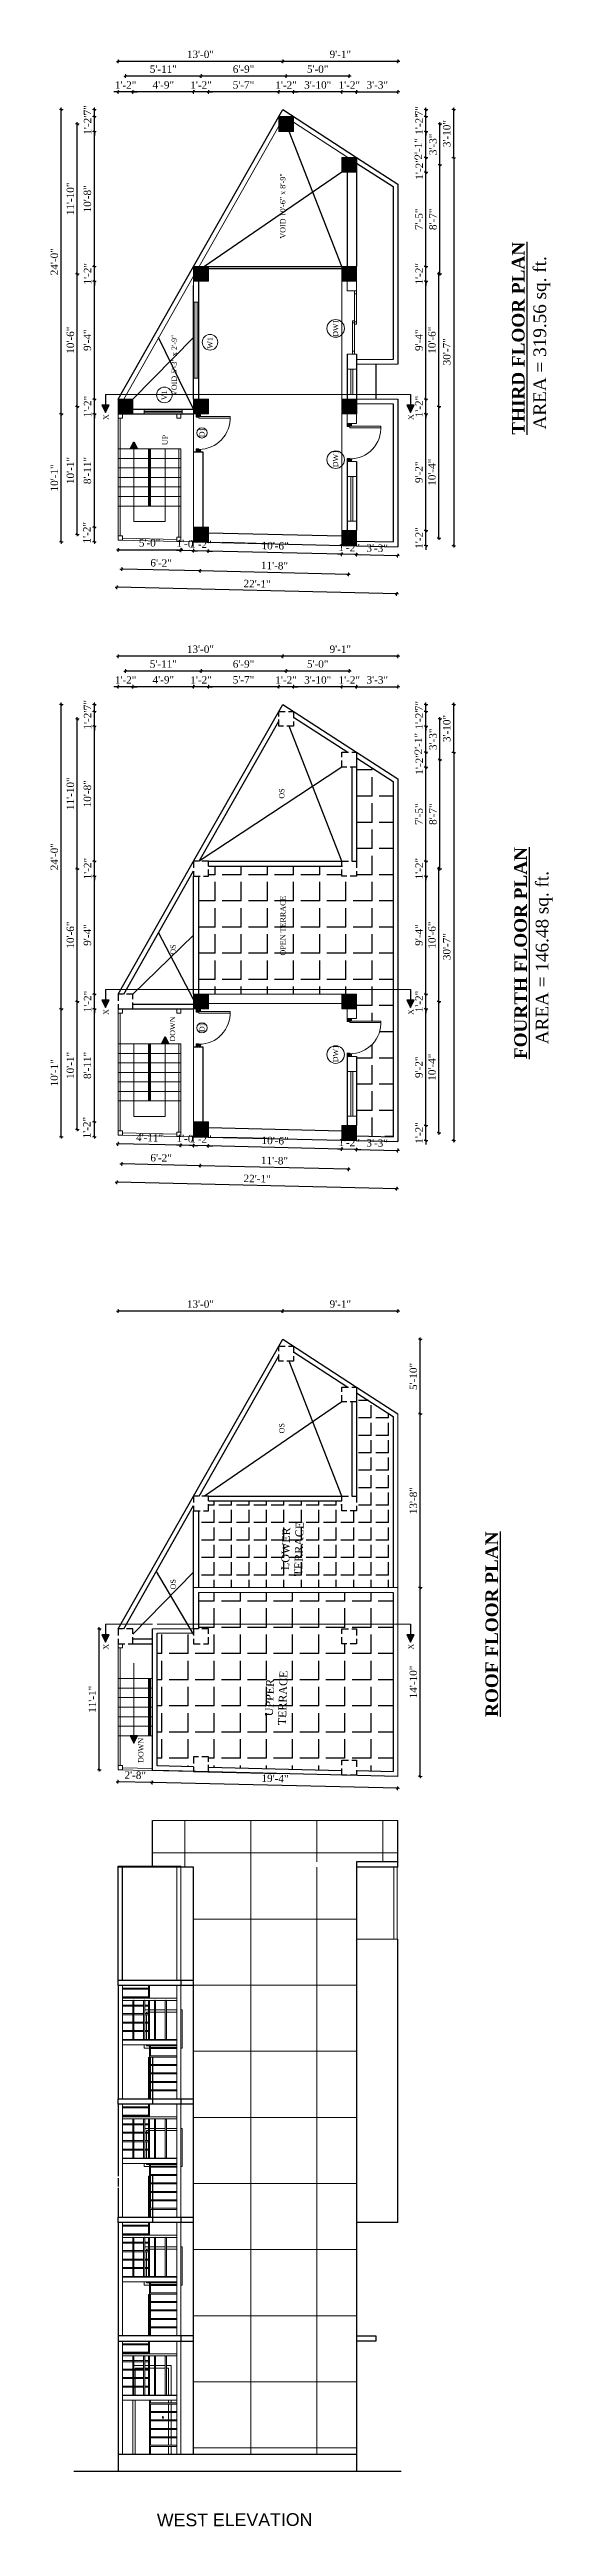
# Model space of a CAD drawing. Header units: inches. Extents: x 151827 to 346502, y -56182 to -23217.
# Drawn here: x 165663 to 166139, y -27504 to -25163 of the extents above; entities that cross this region are included whole.
import ezdxf

# ---------------------------------------------------------------- set-up
doc = ezdxf.new("R2010")
doc.units = ezdxf.units.IN
doc.header["$LTSCALE"] = 5
doc.header["$MEASUREMENT"] = 0
doc.linetypes.add('HIDDEN', pattern=[0.375, 0.25, -0.125])
for name, color, linetype, lineweight in [('A-WALL', 7, 'Continuous', 9), ('Dimension', 7, 'Continuous', 18), ('DOOR', 62, 'Continuous', 0), ('Dw', 2, 'Continuous', 18), ('Railing', 43, 'Continuous', 18), ('win', 5, 'Continuous', 18)]:
    doc.layers.add(name, color=color, linetype=linetype, lineweight=lineweight)
for name, color, linetype in [('column', 4, 'Continuous'), ('TEXT', 6, 'Continuous'), ('WALL', 7, 'Continuous')]:
    doc.layers.add(name, color=color, linetype=linetype)
doc.layers.add('dim line', color=7, linetype='Continuous', lineweight=15, true_color=0xfab2b2)
doc.styles.add('DIMTEXT', font='arial.ttf', dxfattribs={"height": 8})
doc.styles.add('ordinary', font='times.ttf')
doc.dimstyles.new('Copy of 96', dxfattribs={"dimtxt": 7, "dimasz": 4, "dimexe": 0.5, "dimexo": 0.5, "dimgap": 3, "dimtad": 1, "dimdec": 1, "dimzin": 11, "dimdsep": 46, "dimlunit": 4, "dimtxsty": 'ordinary', "dimblk": 'OBLIQUE', "dimcen": 0.09, "dimse1": 1, "dimse2": 1, "dimclrt": 6, "dimazin": 0, "dimtfac": 1, "dimtdec": 1, "dimtix": 1, "dimtmove": 2, "dimatfit": 3, "dimldrblk": 'leader', "dimfxl": 0.5, "dimfxlon": 1, "dimtolj": 1, "dimtzin": 0, "dimarcsym": 0})

msp = doc.modelspace()

# ---------------------------------------------------------------- texts
at = {"layer": 'column', "color": 0, "insert": (165837.8, -27491.7, -72.7), "char_height": 12, "width": 216.272, "attachment_point": 2, "rotation": 0.2057, "style": 'DIMTEXT'}
msp.add_mtext('WEST ELEVATION', dxfattribs=at)
at = {"layer": 'TEXT', "style": 'ordinary'}
for s, p in [('VOID 10\'-6" x 8\'-9"', (165885.9, -25341.5, -72.7)), ('DW1', (165935.8, -25434.3, -72.7)), ('VOID 5\'-3" x 2\'-9"', (165783.1, -25490.2, -72.7)), ('W1', (165817, -25445.5, -72.7)), ('V1', (165773.7, -25494.2, -72.7)), ('X', (165718.6, -25512.9, -72.7)), ('X', (166007.1, -25512.9, -72.7)), ('UP', (165774.3, -25536.7, -72.7)), ('D1', (165809.4, -25529.2, -72.7)), ('DW1', (165935.8, -25557.7, -72.7)), ('OS', (165884.9, -25870.8, -72.7)), ('OPEN TERRACE', (165886, -26019.1, -72.7)), ('OS', (165782.1, -26018.3, -72.7)), ('X', (165718.6, -26075.2, -72.7)), ('DOWN', (165781.5, -26100.5, -72.7)), ('X', (166007.1, -26075.2, -72.7)), ('D1', (165809.4, -26091.5, -72.7)), ('DW1', (165935.8, -26120.1, -72.7)), ('OS', (165884.9, -26470.8, -72.7)), ('OS', (165782.1, -26618.3, -72.7)), ('X', (165718.6, -26675.2, -72.7)), ('X', (166007.1, -26675.2, -72.7)), ('DOWN', (165751.5, -26782.3, -72.7))]:
    msp.add_text(s, height=5, rotation=90, dxfattribs=at).set_placement(p)
at = {"layer": 'TEXT', "char_height": 12, "width": 219.815, "attachment_point": 8, "rotation": 90, "style": 'ordinary'}
for s, insert in [('{\\fTimes New Roman|b1|i0|c0|p18;\\LTHIRD FLOOR PLAN}', (166112.4, -25435.7, -72.7)), ('AREA = 319.56 sq. ft.', (166136.5, -25440, -72.7)), ('{\\fTimes New Roman|b1|i0|c0|p18;\\LFOURTH FLOOR PLAN}', (166114.6, -26016.8, -72.7)), ('AREA = 146.48 sq. ft.', (166138.7, -26021.1, -72.7)), ('{\\fTimes New Roman|b1|i0|c0|p18;\\LROOF FLOOR PLAN}', (166087.3, -26651.2, -72.7))]:
    msp.add_mtext(s, dxfattribs=dict(at, insert=insert))
at = {"layer": 'TEXT', "char_height": 7.5, "attachment_point": 8, "rotation": 88.2896, "style": 'ordinary'}
for s, insert in [('LOWER\\PTERRACE', (165902.5, -26580.3, -72.7)), ('UPPER\\PTERRACE', (165887.2, -26721, -72.7))]:
    msp.add_mtext_dynamic_manual_height_columns(s, width=101.569, gutter_width=1720.7, heights=[0], dxfattribs=dict(at, insert=insert))

# ---------------------------------------------------------------- blocks, each defined once
blk = doc.blocks.new('oblique')
at = {"color": 0, "lineweight": -2}
blk.add_line((0.25, 0.25), (-0.25, -0.25), dxfattribs=at)
at = {"layer": 'dim line', "lineweight": 9}
for p, q in [((-0.4375, 0), (0.4375, 0)), ((0, 0.4375), (0, -0.4375))]:
    blk.add_line(p, q, dxfattribs=at)
blk = doc.blocks.new('*D2295')
at = {"layer": 'A-WALL', "color": 0, "lineweight": -2, "ltscale": 5, "transparency": 16777216}
blk.add_line((166013.5, -26795), (166013.5, -26616.6), dxfattribs=at)
at = {"layer": 'Defpoints', "color": 0, "ltscale": 5, "transparency": 16777216}
for p in [(165992.3, -26616.6, -72.7), (166013.5, -26616.6), (165992.3, -26795, -72.7)]:
    blk.add_point(p, dxfattribs=at)
at = {"layer": 'A-WALL', "color": 0, "lineweight": -2, "ltscale": 5, "transparency": 16777216, "xscale": 4, "yscale": 4, "zscale": 4}
for p, rotation in [((166013.5, -26616.6), 90), ((166013.5, -26795), 270)]:
    blk.add_blockref('oblique', p, dxfattribs=dict(at, rotation=rotation))
at = {"layer": 'A-WALL', "color": 6, "ltscale": 5, "transparency": 16777216, "insert": (166007, -26705.8), "char_height": 7, "attachment_point": 5, "rotation": 90, "style": 'ordinary'}
blk.add_mtext('\\A1;14\'-10"', dxfattribs=at)
blk = doc.blocks.new('_OBLIQUE')
at = {"color": 0, "linetype": 'ByBlock'}
blk.add_line((-0.5, -0.5), (0.5, 0.5), dxfattribs=at)
blk = doc.blocks.new('leader')
at = {"layer": 'Dimension'}
for p, q in [((-4.42, 0), (4.42, 0)), ((0, -4.33), (0, 4.33))]:
    blk.add_line(p, q, dxfattribs=at)
blk = doc.blocks.new('*D2404')
at = {"layer": 'A-WALL', "color": 0, "lineweight": -2, "ltscale": 5, "transparency": 16777216}
blk.add_line((166013.5, -26616.6), (166013.5, -26452.2), dxfattribs=at)
at = {"layer": 'Defpoints', "color": 0, "ltscale": 5, "transparency": 16777216}
for p in [(165992.3, -26452.2, -72.7), (166013.5, -26452.2), (165992.3, -26616.6, -72.7)]:
    blk.add_point(p, dxfattribs=at)
at = {"layer": 'A-WALL', "color": 0, "lineweight": -2, "ltscale": 5, "transparency": 16777216, "xscale": 4, "yscale": 4, "zscale": 4}
for p, rotation in [((166013.5, -26452.2), 90), ((166013.5, -26616.6), 270)]:
    blk.add_blockref('oblique', p, dxfattribs=dict(at, rotation=rotation))
at = {"layer": 'A-WALL', "color": 6, "ltscale": 5, "transparency": 16777216, "insert": (166007, -26534.4), "char_height": 7, "attachment_point": 5, "rotation": 90, "style": 'ordinary'}
blk.add_mtext('\\A1;13\'-8"', dxfattribs=at)
blk = doc.blocks.new('*D2405')
at = {"layer": 'A-WALL', "color": 0, "lineweight": -2, "ltscale": 5, "transparency": 16777216}
blk.add_line((166013.5, -26452.2), (166013.5, -26381.8), dxfattribs=at)
at = {"layer": 'Defpoints', "color": 0, "ltscale": 5, "transparency": 16777216}
for p in [(165883.3, -26381.8, -72.7), (166013.5, -26381.8), (165992.3, -26452.2, -72.7)]:
    blk.add_point(p, dxfattribs=at)
at = {"layer": 'A-WALL', "color": 0, "lineweight": -2, "ltscale": 5, "transparency": 16777216, "xscale": 4, "yscale": 4, "zscale": 4}
for p, rotation in [((166013.5, -26381.8), 90), ((166013.5, -26452.2), 270)]:
    blk.add_blockref('oblique', p, dxfattribs=dict(at, rotation=rotation))
at = {"layer": 'A-WALL', "color": 6, "ltscale": 5, "transparency": 16777216, "insert": (166007, -26417), "char_height": 7, "attachment_point": 5, "rotation": 90, "style": 'ordinary'}
blk.add_mtext('\\A1;5\'-10"', dxfattribs=at)
blk = doc.blocks.new('*D2296')
at = {"layer": 'A-WALL', "color": 0, "lineweight": -2, "ltscale": 5, "transparency": 16777216}
blk.add_line((165992, -26806.3), (165759.7, -26800.8), dxfattribs=at)
at = {"layer": 'Defpoints', "color": 0, "ltscale": 5, "transparency": 16777216}
for p in [(165759.7, -26800.8), (165760, -26789.5, -72.7), (165992.3, -26795, -72.7)]:
    blk.add_point(p, dxfattribs=at)
at = {"layer": 'A-WALL', "color": 0, "lineweight": -2, "ltscale": 5, "transparency": 16777216, "xscale": 4, "yscale": 4, "zscale": 4}
for p, rotation in [((165759.7, -26800.8), 178.6423816931951), ((165992, -26806.3), 358.6423816931951)]:
    blk.add_blockref('oblique', p, dxfattribs=dict(at, rotation=rotation))
at = {"layer": 'A-WALL', "color": 6, "ltscale": 5, "transparency": 16777216, "insert": (165876, -26797), "char_height": 7, "attachment_point": 5, "rotation": 358.6424, "style": 'ordinary'}
blk.add_mtext('\\A1;19\'-4"', dxfattribs=at)
blk = doc.blocks.new('*D2406')
at = {"layer": 'A-WALL', "color": 0, "lineweight": -2, "ltscale": 5, "transparency": 16777216}
blk.add_line((165759.7, -26800.8), (165727.3, -26800.1), dxfattribs=at)
at = {"layer": 'Defpoints', "color": 0, "ltscale": 5, "transparency": 16777216}
for p in [(165727.3, -26800.1), (165727.6, -26788.8, -72.7), (165760, -26789.5, -72.7)]:
    blk.add_point(p, dxfattribs=at)
at = {"layer": 'A-WALL', "color": 0, "lineweight": -2, "ltscale": 5, "transparency": 16777216, "xscale": 4, "yscale": 4, "zscale": 4}
for p, rotation in [((165727.3, -26800.1), 178.6423816934182), ((165759.7, -26800.8), 358.6423816934182)]:
    blk.add_blockref('oblique', p, dxfattribs=dict(at, rotation=rotation))
at = {"layer": 'A-WALL', "color": 6, "ltscale": 5, "transparency": 16777216, "insert": (165743.7, -26793.9), "char_height": 7, "attachment_point": 5, "rotation": 358.6424, "style": 'ordinary'}
blk.add_mtext('\\A1;2\'-8"', dxfattribs=at)
blk = doc.blocks.new('*D2310')
at = {"layer": 'A-WALL', "color": 0, "lineweight": -2, "ltscale": 5, "transparency": 16777216}
blk.add_line((165709.7, -26788.8), (165709.7, -26655.6), dxfattribs=at)
at = {"layer": 'Defpoints', "color": 0, "ltscale": 5, "transparency": 16777216}
for p in [(165709.7, -26655.6), (165727.6, -26655.6, -72.7), (165727.6, -26788.8, -72.7)]:
    blk.add_point(p, dxfattribs=at)
at = {"layer": 'A-WALL', "color": 0, "lineweight": -2, "ltscale": 5, "transparency": 16777216, "xscale": 4, "yscale": 4, "zscale": 4}
for p, rotation in [((165709.7, -26655.6), 90), ((165709.7, -26788.8), 270)]:
    blk.add_blockref('oblique', p, dxfattribs=dict(at, rotation=rotation))
at = {"layer": 'A-WALL', "color": 6, "ltscale": 5, "transparency": 16777216, "insert": (165703.2, -26722.2), "char_height": 7, "attachment_point": 5, "rotation": 90, "style": 'ordinary'}
blk.add_mtext('\\A1;11\'-1"', dxfattribs=at)
blk = doc.blocks.new('*D2311')
at = {"layer": 'A-WALL', "color": 0, "lineweight": -2, "ltscale": 5, "transparency": 16777216}
blk.add_line((165992.3, -26355.2), (165883.3, -26355.2), dxfattribs=at)
at = {"layer": 'Defpoints', "color": 0, "ltscale": 5, "transparency": 16777216}
for p in [(165883.3, -26355.2), (165883.3, -26381.8, -72.7), (165992.3, -26452.2, -72.7)]:
    blk.add_point(p, dxfattribs=at)
at = {"layer": 'A-WALL', "color": 0, "lineweight": -2, "ltscale": 5, "transparency": 16777216, "xscale": 4, "yscale": 4, "zscale": 4, "rotation": 180}
blk.add_blockref('oblique', (165883.3, -26355.2), dxfattribs=at)
at = {"layer": 'A-WALL', "color": 0, "lineweight": -2, "ltscale": 5, "transparency": 16777216, "xscale": 4, "yscale": 4, "zscale": 4}
blk.add_blockref('oblique', (165992.3, -26355.2), dxfattribs=at)
at = {"layer": 'A-WALL', "color": 6, "ltscale": 5, "transparency": 16777216, "insert": (165937.8, -26348.6), "char_height": 7, "attachment_point": 5, "style": 'ordinary'}
blk.add_mtext('\\A1;9\'-1"', dxfattribs=at)
blk = doc.blocks.new('*D2312')
at = {"layer": 'A-WALL', "color": 0, "lineweight": -2, "ltscale": 5, "transparency": 16777216}
blk.add_line((165883.3, -26355.2), (165727.6, -26355.2), dxfattribs=at)
at = {"layer": 'Defpoints', "color": 0, "ltscale": 5, "transparency": 16777216}
for p in [(165727.6, -26355.2), (165883.3, -26381.8, -72.7), (165727.6, -26655.6, -72.7)]:
    blk.add_point(p, dxfattribs=at)
at = {"layer": 'A-WALL', "color": 0, "lineweight": -2, "ltscale": 5, "transparency": 16777216, "xscale": 4, "yscale": 4, "zscale": 4, "rotation": 180}
blk.add_blockref('oblique', (165727.6, -26355.2), dxfattribs=at)
at = {"layer": 'A-WALL', "color": 0, "lineweight": -2, "ltscale": 5, "transparency": 16777216, "xscale": 4, "yscale": 4, "zscale": 4}
blk.add_blockref('oblique', (165883.3, -26355.2), dxfattribs=at)
at = {"layer": 'A-WALL', "color": 6, "ltscale": 5, "transparency": 16777216, "insert": (165805.4, -26348.6), "char_height": 7, "attachment_point": 5, "style": 'ordinary'}
blk.add_mtext('\\A1;13\'-0"', dxfattribs=at)
blk = doc.blocks.new('*D2263')
at = {"layer": 'A-WALL', "color": 0, "lineweight": -2, "ltscale": 5, "transparency": 16777216}
for p, q in [((165939.3, -25765.1), (165935.3, -25765.1)), ((165953.3, -25765.1), (165939.3, -25765.1)), ((165953.3, -25765.1), (165957.3, -25765.1))]:
    blk.add_line(p, q, dxfattribs=at)
at = {"layer": 'Defpoints', "color": 0, "ltscale": 5, "transparency": 16777216}
for p in [(165939.3, -25765.1), (165939.3, -25827), (165953.3, -25827)]:
    blk.add_point(p, dxfattribs=at)
at = {"layer": 'A-WALL', "color": 0, "lineweight": -2, "ltscale": 5, "transparency": 16777216, "xscale": 4, "yscale": 4, "zscale": 4}
blk.add_blockref('oblique', (165939.3, -25765.1), dxfattribs=at)
at = {"layer": 'A-WALL', "color": 0, "lineweight": -2, "ltscale": 5, "transparency": 16777216, "xscale": 4, "yscale": 4, "zscale": 4, "rotation": 180}
blk.add_blockref('oblique', (165953.3, -25765.1), dxfattribs=at)
at = {"layer": 'A-WALL', "color": 6, "ltscale": 5, "transparency": 16777216, "insert": (165946.3, -25758.6), "char_height": 7, "attachment_point": 5, "style": 'ordinary'}
blk.add_mtext('\\A1;1\'-2"', dxfattribs=at)
blk = doc.blocks.new('*D2264')
at = {"layer": 'A-WALL', "color": 0, "lineweight": -2, "ltscale": 5, "transparency": 16777216}
blk.add_line((165939.3, -25765.1), (165893.5, -25765.1), dxfattribs=at)
at = {"layer": 'Defpoints', "color": 0, "ltscale": 5, "transparency": 16777216}
for p in [(165893.5, -25765.1), (165893.5, -25788.4), (165939.3, -25827)]:
    blk.add_point(p, dxfattribs=at)
at = {"layer": 'A-WALL', "color": 0, "lineweight": -2, "ltscale": 5, "transparency": 16777216, "xscale": 4, "yscale": 4, "zscale": 4, "rotation": 180}
blk.add_blockref('oblique', (165893.5, -25765.1), dxfattribs=at)
at = {"layer": 'A-WALL', "color": 0, "lineweight": -2, "ltscale": 5, "transparency": 16777216, "xscale": 4, "yscale": 4, "zscale": 4}
blk.add_blockref('oblique', (165939.3, -25765.1), dxfattribs=at)
at = {"layer": 'A-WALL', "color": 6, "ltscale": 5, "transparency": 16777216, "insert": (165916.4, -25758.6), "char_height": 7, "attachment_point": 5, "style": 'ordinary'}
blk.add_mtext('\\A1;3\'-10"', dxfattribs=at)
blk = doc.blocks.new('*D2265')
at = {"layer": 'A-WALL', "color": 0, "lineweight": -2, "ltscale": 5, "transparency": 16777216}
for p, q in [((165879.5, -25765.1), (165875.5, -25765.1)), ((165893.5, -25765.1), (165879.5, -25765.1)), ((165893.5, -25765.1), (165897.5, -25765.1))]:
    blk.add_line(p, q, dxfattribs=at)
at = {"layer": 'Defpoints', "color": 0, "ltscale": 5, "transparency": 16777216}
for p in [(165879.5, -25765.1), (165879.5, -25788.4), (165893.5, -25788.4)]:
    blk.add_point(p, dxfattribs=at)
at = {"layer": 'A-WALL', "color": 0, "lineweight": -2, "ltscale": 5, "transparency": 16777216, "xscale": 4, "yscale": 4, "zscale": 4}
blk.add_blockref('oblique', (165879.5, -25765.1), dxfattribs=at)
at = {"layer": 'A-WALL', "color": 0, "lineweight": -2, "ltscale": 5, "transparency": 16777216, "xscale": 4, "yscale": 4, "zscale": 4, "rotation": 180}
blk.add_blockref('oblique', (165893.5, -25765.1), dxfattribs=at)
at = {"layer": 'A-WALL', "color": 6, "ltscale": 5, "transparency": 16777216, "insert": (165886.5, -25758.6), "char_height": 7, "attachment_point": 5, "style": 'ordinary'}
blk.add_mtext('\\A1;1\'-2"', dxfattribs=at)
blk = doc.blocks.new('*D2266')
at = {"layer": 'A-WALL', "color": 0, "lineweight": -2, "ltscale": 5, "transparency": 16777216}
blk.add_line((165879.5, -25765.1), (165813, -25765.1), dxfattribs=at)
at = {"layer": 'Defpoints', "color": 0, "ltscale": 5, "transparency": 16777216}
for p in [(165813, -25765.1), (165879.5, -25788.4), (165813, -25930)]:
    blk.add_point(p, dxfattribs=at)
at = {"layer": 'A-WALL', "color": 0, "lineweight": -2, "ltscale": 5, "transparency": 16777216, "xscale": 4, "yscale": 4, "zscale": 4, "rotation": 180}
blk.add_blockref('oblique', (165813, -25765.1), dxfattribs=at)
at = {"layer": 'A-WALL', "color": 0, "lineweight": -2, "ltscale": 5, "transparency": 16777216, "xscale": 4, "yscale": 4, "zscale": 4}
blk.add_blockref('oblique', (165879.5, -25765.1), dxfattribs=at)
at = {"layer": 'A-WALL', "color": 6, "ltscale": 5, "transparency": 16777216, "insert": (165846.2, -25758.5), "char_height": 7, "attachment_point": 5, "style": 'ordinary'}
blk.add_mtext('\\A1;5\'-7"', dxfattribs=at)
blk = doc.blocks.new('*D2267')
at = {"layer": 'A-WALL', "color": 0, "lineweight": -2, "ltscale": 5, "transparency": 16777216}
for p, q in [((165799, -25765.1), (165795, -25765.1)), ((165813, -25765.1), (165799, -25765.1)), ((165813, -25765.1), (165817, -25765.1))]:
    blk.add_line(p, q, dxfattribs=at)
at = {"layer": 'Defpoints', "color": 0, "ltscale": 5, "transparency": 16777216}
for p in [(165799, -25765.1), (165799, -25930), (165813, -25930)]:
    blk.add_point(p, dxfattribs=at)
at = {"layer": 'A-WALL', "color": 0, "lineweight": -2, "ltscale": 5, "transparency": 16777216, "xscale": 4, "yscale": 4, "zscale": 4}
blk.add_blockref('oblique', (165799, -25765.1), dxfattribs=at)
at = {"layer": 'A-WALL', "color": 0, "lineweight": -2, "ltscale": 5, "transparency": 16777216, "xscale": 4, "yscale": 4, "zscale": 4, "rotation": 180}
blk.add_blockref('oblique', (165813, -25765.1), dxfattribs=at)
at = {"layer": 'A-WALL', "color": 6, "ltscale": 5, "transparency": 16777216, "insert": (165806, -25758.6), "char_height": 7, "attachment_point": 5, "style": 'ordinary'}
blk.add_mtext('\\A1;1\'-2"', dxfattribs=at)
blk = doc.blocks.new('*D2268')
at = {"layer": 'A-WALL', "color": 0, "lineweight": -2, "ltscale": 5, "transparency": 16777216}
blk.add_line((165799, -25765.1), (165741.6, -25765.1), dxfattribs=at)
at = {"layer": 'Defpoints', "color": 0, "ltscale": 5, "transparency": 16777216}
for p in [(165741.6, -25765.1), (165799, -25930), (165741.6, -26055.6)]:
    blk.add_point(p, dxfattribs=at)
at = {"layer": 'A-WALL', "color": 0, "lineweight": -2, "ltscale": 5, "transparency": 16777216, "xscale": 4, "yscale": 4, "zscale": 4, "rotation": 180}
blk.add_blockref('oblique', (165741.6, -25765.1), dxfattribs=at)
at = {"layer": 'A-WALL', "color": 0, "lineweight": -2, "ltscale": 5, "transparency": 16777216, "xscale": 4, "yscale": 4, "zscale": 4}
blk.add_blockref('oblique', (165799, -25765.1), dxfattribs=at)
at = {"layer": 'A-WALL', "color": 6, "ltscale": 5, "transparency": 16777216, "insert": (165770.3, -25758.5), "char_height": 7, "attachment_point": 5, "style": 'ordinary'}
blk.add_mtext('\\A1;4\'-9"', dxfattribs=at)
blk = doc.blocks.new('*D2269')
at = {"layer": 'Defpoints', "color": 0, "linetype": 'HIDDEN', "ltscale": 5, "transparency": 16777216}
for p in [(165727.6, -25765.1), (165727.6, -26055.6), (165741.6, -26055.6)]:
    blk.add_point(p, dxfattribs=at)
at = {"layer": 'WALL', "color": 0, "lineweight": -2, "ltscale": 5, "transparency": 16777216}
for p, q in [((165727.6, -25765.1), (165723.6, -25765.1)), ((165741.6, -25765.1), (165727.6, -25765.1)), ((165741.6, -25765.1), (165745.6, -25765.1))]:
    blk.add_line(p, q, dxfattribs=at)
at = {"layer": 'WALL', "color": 0, "linetype": 'HIDDEN', "lineweight": -2, "ltscale": 5, "transparency": 16777216, "xscale": 4, "yscale": 4, "zscale": 4}
blk.add_blockref('oblique', (165727.6, -25765.1), dxfattribs=at)
at = {"layer": 'WALL', "color": 0, "linetype": 'HIDDEN', "lineweight": -2, "ltscale": 5, "transparency": 16777216, "xscale": 4, "yscale": 4, "zscale": 4, "rotation": 180}
blk.add_blockref('oblique', (165741.6, -25765.1), dxfattribs=at)
at = {"layer": 'WALL', "color": 6, "linetype": 'HIDDEN', "ltscale": 5, "transparency": 16777216, "insert": (165734.6, -25758.6), "char_height": 7, "attachment_point": 5, "style": 'ordinary'}
blk.add_mtext('\\A1;1\'-2"', dxfattribs=at)
blk = doc.blocks.new('*D2270')
at = {"layer": 'A-WALL', "color": 0, "lineweight": -2, "ltscale": 5, "transparency": 16777216}
blk.add_line((165946.3, -25750.2), (165886.5, -25750.2), dxfattribs=at)
at = {"layer": 'Defpoints', "color": 0, "ltscale": 5, "transparency": 16777216}
for p in [(165886.5, -25750.2), (165886.5, -25795.4), (165946.3, -25834)]:
    blk.add_point(p, dxfattribs=at)
at = {"layer": 'A-WALL', "color": 0, "lineweight": -2, "ltscale": 5, "transparency": 16777216, "xscale": 4, "yscale": 4, "zscale": 4, "rotation": 180}
blk.add_blockref('oblique', (165886.5, -25750.2), dxfattribs=at)
at = {"layer": 'A-WALL', "color": 0, "lineweight": -2, "ltscale": 5, "transparency": 16777216, "xscale": 4, "yscale": 4, "zscale": 4}
blk.add_blockref('oblique', (165946.3, -25750.2), dxfattribs=at)
at = {"layer": 'A-WALL', "color": 6, "ltscale": 5, "transparency": 16777216, "insert": (165916.4, -25743.6), "char_height": 7, "attachment_point": 5, "style": 'ordinary'}
blk.add_mtext('\\A1;5\'-0"', dxfattribs=at)
blk = doc.blocks.new('*D2271')
at = {"layer": 'A-WALL', "color": 0, "lineweight": -2, "ltscale": 5, "transparency": 16777216}
blk.add_line((165886.5, -25750.2), (165806, -25750.2), dxfattribs=at)
at = {"layer": 'Defpoints', "color": 0, "ltscale": 5, "transparency": 16777216}
for p in [(165806, -25750.2), (165886.5, -25795.4), (165806, -25937)]:
    blk.add_point(p, dxfattribs=at)
at = {"layer": 'A-WALL', "color": 0, "lineweight": -2, "ltscale": 5, "transparency": 16777216, "xscale": 4, "yscale": 4, "zscale": 4, "rotation": 180}
blk.add_blockref('oblique', (165806, -25750.2), dxfattribs=at)
at = {"layer": 'A-WALL', "color": 0, "lineweight": -2, "ltscale": 5, "transparency": 16777216, "xscale": 4, "yscale": 4, "zscale": 4}
blk.add_blockref('oblique', (165886.5, -25750.2), dxfattribs=at)
at = {"layer": 'A-WALL', "color": 6, "ltscale": 5, "transparency": 16777216, "insert": (165846.2, -25743.6), "char_height": 7, "attachment_point": 5, "style": 'ordinary'}
blk.add_mtext('\\A1;6\'-9"', dxfattribs=at)
blk = doc.blocks.new('*D2272')
at = {"layer": 'A-WALL', "color": 0, "lineweight": -2, "ltscale": 5, "transparency": 16777216}
blk.add_line((165806, -25750.2), (165734.6, -25750.2), dxfattribs=at)
at = {"layer": 'Defpoints', "color": 0, "ltscale": 5, "transparency": 16777216}
for p in [(165734.6, -25750.2), (165806, -25937), (165734.6, -26062.6)]:
    blk.add_point(p, dxfattribs=at)
at = {"layer": 'A-WALL', "color": 0, "lineweight": -2, "ltscale": 5, "transparency": 16777216, "xscale": 4, "yscale": 4, "zscale": 4, "rotation": 180}
blk.add_blockref('oblique', (165734.6, -25750.2), dxfattribs=at)
at = {"layer": 'A-WALL', "color": 0, "lineweight": -2, "ltscale": 5, "transparency": 16777216, "xscale": 4, "yscale": 4, "zscale": 4}
blk.add_blockref('oblique', (165806, -25750.2), dxfattribs=at)
at = {"layer": 'A-WALL', "color": 6, "ltscale": 5, "transparency": 16777216, "insert": (165770.3, -25743.6), "char_height": 7, "attachment_point": 5, "style": 'ordinary'}
blk.add_mtext('\\A1;5\'-11"', dxfattribs=at)
blk = doc.blocks.new('*D2273')
at = {"layer": 'A-WALL', "color": 0, "lineweight": -2, "ltscale": 5, "transparency": 16777216}
blk.add_line((165992.3, -25736.2), (165883.3, -25736.2), dxfattribs=at)
at = {"layer": 'Defpoints', "color": 0, "ltscale": 5, "transparency": 16777216}
for p in [(165883.3, -25736.2), (165883.3, -25781.7), (165992.3, -25852.2)]:
    blk.add_point(p, dxfattribs=at)
at = {"layer": 'A-WALL', "color": 0, "lineweight": -2, "ltscale": 5, "transparency": 16777216, "xscale": 4, "yscale": 4, "zscale": 4, "rotation": 180}
blk.add_blockref('oblique', (165883.3, -25736.2), dxfattribs=at)
at = {"layer": 'A-WALL', "color": 0, "lineweight": -2, "ltscale": 5, "transparency": 16777216, "xscale": 4, "yscale": 4, "zscale": 4}
blk.add_blockref('oblique', (165992.3, -25736.2), dxfattribs=at)
at = {"layer": 'A-WALL', "color": 6, "ltscale": 5, "transparency": 16777216, "insert": (165937.8, -25729.6), "char_height": 7, "attachment_point": 5, "style": 'ordinary'}
blk.add_mtext('\\A1;9\'-1"', dxfattribs=at)
blk = doc.blocks.new('*D2274')
at = {"layer": 'A-WALL', "color": 0, "lineweight": -2, "ltscale": 5, "transparency": 16777216}
blk.add_line((165883.3, -25736.2), (165727.6, -25736.2), dxfattribs=at)
at = {"layer": 'Defpoints', "color": 0, "ltscale": 5, "transparency": 16777216}
for p in [(165727.6, -25736.2), (165883.3, -25781.7), (165727.6, -26055.6)]:
    blk.add_point(p, dxfattribs=at)
at = {"layer": 'A-WALL', "color": 0, "lineweight": -2, "ltscale": 5, "transparency": 16777216, "xscale": 4, "yscale": 4, "zscale": 4, "rotation": 180}
blk.add_blockref('oblique', (165727.6, -25736.2), dxfattribs=at)
at = {"layer": 'A-WALL', "color": 0, "lineweight": -2, "ltscale": 5, "transparency": 16777216, "xscale": 4, "yscale": 4, "zscale": 4}
blk.add_blockref('oblique', (165883.3, -25736.2), dxfattribs=at)
at = {"layer": 'A-WALL', "color": 6, "ltscale": 5, "transparency": 16777216, "insert": (165805.4, -25729.6), "char_height": 7, "attachment_point": 5, "style": 'ordinary'}
blk.add_mtext('\\A1;13\'-0"', dxfattribs=at)
blk = doc.blocks.new('*D2398')
at = {"layer": 'A-WALL', "color": 0, "lineweight": -2, "ltscale": 50, "transparency": 16777216}
for p, q in [((165939.1, -26202.1), (165935.1, -26202)), ((165953.1, -26202.5), (165939.1, -26202.1)), ((165953.1, -26202.5), (165957.1, -26202.6))]:
    blk.add_line(p, q, dxfattribs=at)
at = {"layer": 'Defpoints', "color": 0, "ltscale": 50, "transparency": 16777216}
for p in [(165939.3, -26193.8), (165953.3, -26194.1), (165939.1, -26202.1)]:
    blk.add_point(p, dxfattribs=at)
at = {"layer": 'A-WALL', "color": 0, "lineweight": -2, "ltscale": 50, "transparency": 16777216, "xscale": 4, "yscale": 4, "zscale": 4}
for p, rotation in [((165939.1, -26202.1), 358.6423816930647), ((165953.1, -26202.5), 178.6423816930647)]:
    blk.add_blockref('oblique', p, dxfattribs=dict(at, rotation=rotation))
at = {"layer": 'A-WALL', "color": 6, "ltscale": 50, "transparency": 16777216, "insert": (165946.2, -26195.8), "char_height": 7, "attachment_point": 5, "rotation": 358.6424, "style": 'ordinary'}
blk.add_mtext('\\A1;1\'-2"', dxfattribs=at)
blk = doc.blocks.new('*D2399')
at = {"layer": 'A-WALL', "color": 0, "lineweight": -2, "ltscale": 5, "transparency": 16777216}
blk.add_line((165939.1, -26202.1), (165812.8, -26199.1), dxfattribs=at)
at = {"layer": 'Defpoints', "color": 0, "ltscale": 5, "transparency": 16777216}
for p in [(165812.8, -26199.1), (165813, -26190.4), (165939.3, -26193.8)]:
    blk.add_point(p, dxfattribs=at)
at = {"layer": 'A-WALL', "color": 0, "lineweight": -2, "ltscale": 5, "transparency": 16777216, "xscale": 4, "yscale": 4, "zscale": 4}
for p, rotation in [((165812.8, -26199.1), 178.6423816934182), ((165939.1, -26202.1), 358.6423816934182)]:
    blk.add_blockref('oblique', p, dxfattribs=dict(at, rotation=rotation))
at = {"layer": 'A-WALL', "color": 6, "ltscale": 5, "transparency": 16777216, "insert": (165876.1, -26194.1), "char_height": 7, "attachment_point": 5, "rotation": 358.6424, "style": 'ordinary'}
blk.add_mtext('\\A1;10\'-6"', dxfattribs=at)
blk = doc.blocks.new('*D2400')
at = {"layer": 'A-WALL', "color": 0, "lineweight": -2, "ltscale": 5, "transparency": 16777216}
for p, q in [((165798.8, -26198.8), (165794.8, -26198.7)), ((165812.8, -26199.1), (165798.8, -26198.8)), ((165812.8, -26199.1), (165816.8, -26199.2))]:
    blk.add_line(p, q, dxfattribs=at)
at = {"layer": 'Defpoints', "color": 0, "ltscale": 5, "transparency": 16777216}
for p in [(165798.8, -26198.8), (165799, -26190.4), (165813, -26190.4)]:
    blk.add_point(p, dxfattribs=at)
at = {"layer": 'A-WALL', "color": 0, "lineweight": -2, "ltscale": 5, "transparency": 16777216, "xscale": 4, "yscale": 4, "zscale": 4}
for p, rotation in [((165798.8, -26198.8), 358.6423816934182), ((165812.8, -26199.1), 178.6423816934182)]:
    blk.add_blockref('oblique', p, dxfattribs=dict(at, rotation=rotation))
at = {"layer": 'A-WALL', "color": 6, "ltscale": 5, "transparency": 16777216, "insert": (165805.9, -26192.5), "char_height": 7, "attachment_point": 5, "rotation": 358.6424, "style": 'ordinary'}
blk.add_mtext('\\A1;1\'-2"', dxfattribs=at)
blk = doc.blocks.new('*D2275')
at = {"layer": 'A-WALL', "color": 0, "lineweight": -2, "ltscale": 5, "transparency": 16777216}
blk.add_line((165945.5, -26221.2), (165805.2, -26217.8), dxfattribs=at)
at = {"layer": 'Defpoints', "color": 0, "ltscale": 5, "transparency": 16777216}
for p in [(165806, -26183.4), (165946.3, -26186.8), (165805.2, -26217.8)]:
    blk.add_point(p, dxfattribs=at)
at = {"layer": 'A-WALL', "color": 0, "lineweight": -2, "ltscale": 5, "transparency": 16777216, "xscale": 4, "yscale": 4, "zscale": 4}
for p, rotation in [((165805.2, -26217.8), 178.6423816929977), ((165945.5, -26221.2), 358.6423816929977)]:
    blk.add_blockref('oblique', p, dxfattribs=dict(at, rotation=rotation))
at = {"layer": 'A-WALL', "color": 6, "ltscale": 5, "transparency": 16777216, "insert": (165875.5, -26213), "char_height": 7, "attachment_point": 5, "rotation": 358.6424, "style": 'ordinary'}
blk.add_mtext('\\A1;11\'-8"', dxfattribs=at)
blk = doc.blocks.new('*D2276')
at = {"layer": 'A-WALL', "color": 0, "lineweight": -2, "ltscale": 5, "transparency": 16777216}
for p, q in [((165786.8, -26198.5), (165782.8, -26198.4)), ((165798.8, -26198.8), (165786.8, -26198.5)), ((165798.8, -26198.8), (165802.8, -26198.9))]:
    blk.add_line(p, q, dxfattribs=at)
at = {"layer": 'Defpoints', "color": 0, "ltscale": 5, "transparency": 16777216}
for p in [(165786.8, -26198.5), (165787, -26190.2), (165799, -26190.4)]:
    blk.add_point(p, dxfattribs=at)
at = {"layer": 'A-WALL', "color": 0, "lineweight": -2, "ltscale": 5, "transparency": 16777216, "xscale": 4, "yscale": 4, "zscale": 4}
for p, rotation in [((165786.8, -26198.5), 358.6423816934182), ((165798.8, -26198.8), 178.6423816934182)]:
    blk.add_blockref('oblique', p, dxfattribs=dict(at, rotation=rotation))
at = {"layer": 'A-WALL', "color": 6, "ltscale": 5, "transparency": 16777216, "insert": (165792.9, -26192.1), "char_height": 7, "attachment_point": 5, "rotation": 358.6424, "style": 'ordinary'}
blk.add_mtext('\\A1;1\'-0"', dxfattribs=at)
blk = doc.blocks.new('*D2401')
at = {"layer": 'A-WALL', "color": 0, "lineweight": -2, "ltscale": 5, "transparency": 16777216}
blk.add_line((165953.1, -26202.5), (165992.1, -26203.4), dxfattribs=at)
at = {"layer": 'Defpoints', "color": 0, "ltscale": 5, "transparency": 16777216}
for p in [(165953.3, -26194.1), (165992.3, -26195), (165992.1, -26203.4)]:
    blk.add_point(p, dxfattribs=at)
at = {"layer": 'A-WALL', "color": 0, "lineweight": -2, "ltscale": 5, "transparency": 16777216, "xscale": 4, "yscale": 4, "zscale": 4}
for p, rotation in [((165953.1, -26202.5), 178.6423816934182), ((165992.1, -26203.4), 358.6423816934182)]:
    blk.add_blockref('oblique', p, dxfattribs=dict(at, rotation=rotation))
at = {"layer": 'A-WALL', "color": 6, "ltscale": 5, "transparency": 16777216, "insert": (165972.7, -26196.4), "char_height": 7, "attachment_point": 5, "rotation": 358.6424, "style": 'ordinary'}
blk.add_mtext('\\A1;3\'-3"', dxfattribs=at)
blk = doc.blocks.new('*D2402')
at = {"layer": 'A-WALL', "color": 0, "lineweight": -2, "ltscale": 5, "transparency": 16777216}
blk.add_line((165953.3, -25765.1), (165992.3, -25765.1), dxfattribs=at)
at = {"layer": 'Defpoints', "color": 0, "ltscale": 5, "transparency": 16777216}
for p in [(165992.3, -25765.1), (165953.3, -25827), (165992.3, -25852.2)]:
    blk.add_point(p, dxfattribs=at)
at = {"layer": 'A-WALL', "color": 0, "lineweight": -2, "ltscale": 5, "transparency": 16777216, "xscale": 4, "yscale": 4, "zscale": 4, "rotation": 180}
blk.add_blockref('oblique', (165953.3, -25765.1), dxfattribs=at)
at = {"layer": 'A-WALL', "color": 0, "lineweight": -2, "ltscale": 5, "transparency": 16777216, "xscale": 4, "yscale": 4, "zscale": 4}
blk.add_blockref('oblique', (165992.3, -25765.1), dxfattribs=at)
at = {"layer": 'A-WALL', "color": 6, "ltscale": 5, "transparency": 16777216, "insert": (165972.8, -25758.6), "char_height": 7, "attachment_point": 5, "style": 'ordinary'}
blk.add_mtext('\\A1;3\'-3"', dxfattribs=at)
blk = doc.blocks.new('*D2277')
at = {"layer": 'A-WALL', "color": 0, "lineweight": -2, "ltscale": 5, "transparency": 16777216}
blk.add_line((165805.2, -26217.8), (165731, -26216.1), dxfattribs=at)
at = {"layer": 'Defpoints', "color": 0, "ltscale": 5, "transparency": 16777216}
for p in [(165734.6, -26062.6), (165806, -26183.4), (165731, -26216.1)]:
    blk.add_point(p, dxfattribs=at)
at = {"layer": 'A-WALL', "color": 0, "lineweight": -2, "ltscale": 5, "transparency": 16777216, "xscale": 4, "yscale": 4, "zscale": 4}
for p, rotation in [((165731, -26216.1), 178.6423816934182), ((165805.2, -26217.8), 358.6423816934182)]:
    blk.add_blockref('oblique', p, dxfattribs=dict(at, rotation=rotation))
at = {"layer": 'A-WALL', "color": 6, "ltscale": 5, "transparency": 16777216, "insert": (165768.2, -26210.4), "char_height": 7, "attachment_point": 5, "rotation": 358.6424, "style": 'ordinary'}
blk.add_mtext('\\A1;6\'-2"', dxfattribs=at)
blk = doc.blocks.new('*D2278')
at = {"layer": 'A-WALL', "color": 0, "lineweight": -2, "ltscale": 5, "transparency": 16777216}
blk.add_line((165991.2, -26239.6), (165726.5, -26233.4), dxfattribs=at)
at = {"layer": 'Defpoints', "color": 0, "ltscale": 5, "transparency": 16777216}
for p in [(165727.6, -26188.8), (165992.3, -26195), (165726.5, -26233.4)]:
    blk.add_point(p, dxfattribs=at)
at = {"layer": 'A-WALL', "color": 0, "lineweight": -2, "ltscale": 5, "transparency": 16777216, "xscale": 4, "yscale": 4, "zscale": 4}
for p, rotation in [((165726.5, -26233.4), 178.6423816934182), ((165991.2, -26239.6), 358.6423816934182)]:
    blk.add_blockref('oblique', p, dxfattribs=dict(at, rotation=rotation))
at = {"layer": 'A-WALL', "color": 6, "ltscale": 5, "transparency": 16777216, "insert": (165859, -26230), "char_height": 7, "attachment_point": 5, "rotation": 358.6424, "style": 'ordinary'}
blk.add_mtext('\\A1;22\'-1"', dxfattribs=at)
blk = doc.blocks.new('A$C27B36B59')
at = {"layer": 'DOOR'}
for p, q in [((0, 4), (0, 0)), ((2.5, 4), (0, 4)), ((0, 0), (3, 0)), ((2.5, 2.5), (2.5, 4)), ((3, 2.5), (2.5, 2.5)), ((3, 0), (3, 2.5))]:
    blk.add_line(p, q, dxfattribs=at)
for centre, radius, start, end in [((-1.4, -0.5), 4.75, 22.1411, 72.838), ((1.3, 2.1), 1.64, 45.138, 144.8948), ((2.2, 0.3), 2.49, 83.3149, 152.658), ((0.1, 0.4), 2.05, 349.4875, 93.6805), ((2, -0.5), 2.01, 58.7447, 166.495), ((-0.1, 0.3), 1.13, 343.542, 86.947), ((2.1, -0.4), 1.17, 38.2816, 160.1519)]:
    blk.add_arc(centre, radius, start, end, dxfattribs=at)
blk = doc.blocks.new('D2')
at = {"layer": 'DOOR'}
for p, q in [((74474, 24047.6), (74474, 24018.1)), ((74474, 24047.6), (74475.5, 24047.6)), ((74475.5, 24047.6), (74475.5, 24018.1))]:
    blk.add_line(p, q, dxfattribs=at)
blk.add_arc((74474, 24047.6), 29.5, 180, 272.9146, dxfattribs=at)
at = {"layer": 'DOOR', "xscale": -1, "rotation": 180}
blk.add_blockref('A$C27B36B59', (74442, 24050.1), dxfattribs=at)
at = {"layer": 'DOOR', "rotation": 180}
blk.add_blockref('A$C27B36B59', (74478, 24050.1), dxfattribs=at)
blk = doc.blocks.new('*D2403')
at = {"layer": 'A-WALL', "color": 0, "lineweight": -2, "ltscale": 5, "transparency": 16777216}
blk.add_line((165786.8, -26198.5), (165727.4, -26197.1), dxfattribs=at)
at = {"layer": 'Defpoints', "color": 0, "ltscale": 5, "transparency": 16777216}
for p in [(165727.4, -26197.1), (165727.6, -26188.8, -72.7), (165787, -26190.2, -72.7)]:
    blk.add_point(p, dxfattribs=at)
at = {"layer": 'A-WALL', "color": 0, "lineweight": -2, "ltscale": 5, "transparency": 16777216, "xscale": 4, "yscale": 4, "zscale": 4}
for p, rotation in [((165727.4, -26197.1), 178.6423816934182), ((165786.8, -26198.5), 358.6423816934182)]:
    blk.add_blockref('oblique', p, dxfattribs=dict(at, rotation=rotation))
at = {"layer": 'A-WALL', "color": 6, "ltscale": 5, "transparency": 16777216, "insert": (165757.3, -26191.3), "char_height": 7, "attachment_point": 5, "rotation": 358.6424, "style": 'ordinary'}
blk.add_mtext('\\A1;4\'-11"', dxfattribs=at)
blk = doc.blocks.new('*D2279')
at = {"layer": 'A-WALL', "color": 0, "lineweight": -2, "ltscale": 50, "transparency": 16777216}
for p, q in [((166018.9, -26179.8), (166018.9, -26175.8)), ((166018.9, -26193.8), (166018.9, -26179.8)), ((166018.9, -26193.8), (166018.9, -26197.8))]:
    blk.add_line(p, q, dxfattribs=at)
at = {"layer": 'Defpoints', "color": 0, "ltscale": 50, "transparency": 16777216}
for p in [(165953.3, -26179.8), (165953.3, -26193.8), (166018.9, -26179.8)]:
    blk.add_point(p, dxfattribs=at)
at = {"layer": 'A-WALL', "color": 0, "lineweight": -2, "ltscale": 50, "transparency": 16777216, "xscale": 4, "yscale": 4, "zscale": 4}
for p, rotation in [((166018.9, -26179.8), 270), ((166018.9, -26193.8), 90)]:
    blk.add_blockref('oblique', p, dxfattribs=dict(at, rotation=rotation))
at = {"layer": 'A-WALL', "color": 6, "ltscale": 50, "transparency": 16777216, "insert": (166012.4, -26186.8), "char_height": 7, "attachment_point": 5, "rotation": 90, "style": 'ordinary'}
blk.add_mtext('\\A1;1\'-2"', dxfattribs=at)
blk = doc.blocks.new('*D2280')
at = {"layer": 'A-WALL', "color": 0, "lineweight": -2, "ltscale": 5, "transparency": 16777216}
blk.add_line((166018.9, -26179.8), (166018.9, -26069.6), dxfattribs=at)
at = {"layer": 'Defpoints', "color": 0, "ltscale": 5, "transparency": 16777216}
for p in [(165953.3, -26069.6), (166018.9, -26069.6), (165953.3, -26179.8)]:
    blk.add_point(p, dxfattribs=at)
at = {"layer": 'A-WALL', "color": 0, "lineweight": -2, "ltscale": 5, "transparency": 16777216, "xscale": 4, "yscale": 4, "zscale": 4}
for p, rotation in [((166018.9, -26069.6), 90), ((166018.9, -26179.8), 270)]:
    blk.add_blockref('oblique', p, dxfattribs=dict(at, rotation=rotation))
at = {"layer": 'A-WALL', "color": 6, "ltscale": 5, "transparency": 16777216, "insert": (166012.3, -26124.7), "char_height": 7, "attachment_point": 5, "rotation": 90, "style": 'ordinary'}
blk.add_mtext('\\A1;9\'-2"', dxfattribs=at)
blk = doc.blocks.new('*D2281')
at = {"layer": 'A-WALL', "color": 0, "lineweight": -2, "ltscale": 5, "transparency": 16777216}
for p, q in [((166018.9, -26055.6), (166018.9, -26051.6)), ((166018.9, -26069.6), (166018.9, -26055.6)), ((166018.9, -26069.6), (166018.9, -26073.6))]:
    blk.add_line(p, q, dxfattribs=at)
at = {"layer": 'Defpoints', "color": 0, "ltscale": 5, "transparency": 16777216}
for p in [(165953.3, -26055.6), (166018.9, -26055.6), (165953.3, -26069.6)]:
    blk.add_point(p, dxfattribs=at)
at = {"layer": 'A-WALL', "color": 0, "lineweight": -2, "ltscale": 5, "transparency": 16777216, "xscale": 4, "yscale": 4, "zscale": 4}
for p, rotation in [((166018.9, -26055.6), 270), ((166018.9, -26069.6), 90)]:
    blk.add_blockref('oblique', p, dxfattribs=dict(at, rotation=rotation))
at = {"layer": 'A-WALL', "color": 6, "ltscale": 5, "transparency": 16777216, "insert": (166012.4, -26062.6), "char_height": 7, "attachment_point": 5, "rotation": 90, "style": 'ordinary'}
blk.add_mtext('\\A1;1\'-2"', dxfattribs=at)
blk = doc.blocks.new('*D2282')
at = {"layer": 'A-WALL', "color": 0, "lineweight": -2, "ltscale": 5, "transparency": 16777216}
blk.add_line((166018.9, -26055.6), (166018.9, -25944), dxfattribs=at)
at = {"layer": 'Defpoints', "color": 0, "ltscale": 5, "transparency": 16777216}
for p in [(165953.3, -25944), (166018.9, -25944), (165953.3, -26055.6)]:
    blk.add_point(p, dxfattribs=at)
at = {"layer": 'A-WALL', "color": 0, "lineweight": -2, "ltscale": 5, "transparency": 16777216, "xscale": 4, "yscale": 4, "zscale": 4}
for p, rotation in [((166018.9, -25944), 90), ((166018.9, -26055.6), 270)]:
    blk.add_blockref('oblique', p, dxfattribs=dict(at, rotation=rotation))
at = {"layer": 'A-WALL', "color": 6, "ltscale": 5, "transparency": 16777216, "insert": (166012.3, -25999.8), "char_height": 7, "attachment_point": 5, "rotation": 90, "style": 'ordinary'}
blk.add_mtext('\\A1;9\'-4"', dxfattribs=at)
blk = doc.blocks.new('*D2283')
at = {"layer": 'A-WALL', "color": 0, "lineweight": -2, "ltscale": 5, "transparency": 16777216}
for p, q in [((166018.9, -25930), (166018.9, -25926)), ((166018.9, -25944), (166018.9, -25930)), ((166018.9, -25944), (166018.9, -25948))]:
    blk.add_line(p, q, dxfattribs=at)
at = {"layer": 'Defpoints', "color": 0, "ltscale": 5, "transparency": 16777216}
for p in [(165953.3, -25930), (166018.9, -25930), (165953.3, -25944)]:
    blk.add_point(p, dxfattribs=at)
at = {"layer": 'A-WALL', "color": 0, "lineweight": -2, "ltscale": 5, "transparency": 16777216, "xscale": 4, "yscale": 4, "zscale": 4}
for p, rotation in [((166018.9, -25930), 270), ((166018.9, -25944), 90)]:
    blk.add_blockref('oblique', p, dxfattribs=dict(at, rotation=rotation))
at = {"layer": 'A-WALL', "color": 6, "ltscale": 5, "transparency": 16777216, "insert": (166012.4, -25937), "char_height": 7, "attachment_point": 5, "rotation": 90, "style": 'ordinary'}
blk.add_mtext('\\A1;1\'-2"', dxfattribs=at)
blk = doc.blocks.new('*D2284')
at = {"layer": 'A-WALL', "color": 0, "lineweight": -2, "ltscale": 5, "transparency": 16777216}
blk.add_line((166018.9, -25930), (166018.9, -25841), dxfattribs=at)
at = {"layer": 'Defpoints', "color": 0, "ltscale": 5, "transparency": 16777216}
for p in [(165953.3, -25841), (166018.9, -25841), (165953.3, -25930)]:
    blk.add_point(p, dxfattribs=at)
at = {"layer": 'A-WALL', "color": 0, "lineweight": -2, "ltscale": 5, "transparency": 16777216, "xscale": 4, "yscale": 4, "zscale": 4}
for p, rotation in [((166018.9, -25841), 90), ((166018.9, -25930), 270)]:
    blk.add_blockref('oblique', p, dxfattribs=dict(at, rotation=rotation))
at = {"layer": 'A-WALL', "color": 6, "ltscale": 5, "transparency": 16777216, "insert": (166012.3, -25885.5), "char_height": 7, "attachment_point": 5, "rotation": 90, "style": 'ordinary'}
blk.add_mtext('\\A1;7\'-5"', dxfattribs=at)
blk = doc.blocks.new('*D2285')
at = {"layer": 'A-WALL', "color": 0, "lineweight": -2, "ltscale": 5, "transparency": 16777216}
blk.add_line((166018.9, -25841), (166018.9, -25827), dxfattribs=at)
at = {"layer": 'Defpoints', "color": 0, "ltscale": 5, "transparency": 16777216}
for p in [(165953.3, -25827), (165953.3, -25841), (166018.9, -25827)]:
    blk.add_point(p, dxfattribs=at)
at = {"layer": 'A-WALL', "color": 0, "lineweight": -2, "ltscale": 5, "transparency": 16777216, "xscale": 4, "yscale": 4, "zscale": 4}
for p, rotation in [((166018.9, -25827), 90), ((166018.9, -25841), 270)]:
    blk.add_blockref('oblique', p, dxfattribs=dict(at, rotation=rotation))
at = {"layer": 'A-WALL', "color": 6, "ltscale": 5, "transparency": 16777216, "insert": (166012.6, -25838), "char_height": 7, "attachment_point": 5, "rotation": 90, "style": 'ordinary'}
blk.add_mtext('\\A1;1\'-2"', dxfattribs=at)
blk = doc.blocks.new('*D2286')
at = {"layer": 'A-WALL', "color": 0, "lineweight": -2, "ltscale": 5, "transparency": 16777216}
blk.add_line((166018.9, -25827), (166018.9, -25802.4), dxfattribs=at)
at = {"layer": 'Defpoints', "color": 0, "ltscale": 5, "transparency": 16777216}
for p in [(165893.5, -25802.4), (166018.9, -25802.4), (165953.3, -25827)]:
    blk.add_point(p, dxfattribs=at)
at = {"layer": 'A-WALL', "color": 0, "lineweight": -2, "ltscale": 5, "transparency": 16777216, "xscale": 4, "yscale": 4, "zscale": 4}
for p, rotation in [((166018.9, -25802.4), 90), ((166018.9, -25827), 270)]:
    blk.add_blockref('oblique', p, dxfattribs=dict(at, rotation=rotation))
at = {"layer": 'A-WALL', "color": 6, "ltscale": 5, "transparency": 16777216, "insert": (166011.7, -25818.9), "char_height": 7, "attachment_point": 5, "rotation": 90, "style": 'ordinary'}
blk.add_mtext('\\A1;2\'-1"', dxfattribs=at)
blk = doc.blocks.new('*D2287')
at = {"layer": 'A-WALL', "color": 0, "lineweight": -2, "ltscale": 5, "transparency": 16777216}
for p, q in [((166018.9, -25788.4), (166018.9, -25784.4)), ((166018.9, -25802.4), (166018.9, -25788.4)), ((166018.9, -25802.4), (166018.9, -25806.4))]:
    blk.add_line(p, q, dxfattribs=at)
at = {"layer": 'Defpoints', "color": 0, "ltscale": 5, "transparency": 16777216}
for p in [(165893.5, -25788.4), (166018.9, -25788.4), (165893.5, -25802.4)]:
    blk.add_point(p, dxfattribs=at)
at = {"layer": 'A-WALL', "color": 0, "lineweight": -2, "ltscale": 5, "transparency": 16777216, "xscale": 4, "yscale": 4, "zscale": 4}
for p, rotation in [((166018.9, -25788.4), 270), ((166018.9, -25802.4), 90)]:
    blk.add_blockref('oblique', p, dxfattribs=dict(at, rotation=rotation))
at = {"layer": 'A-WALL', "color": 6, "ltscale": 5, "transparency": 16777216, "insert": (166012.4, -25795.4), "char_height": 7, "attachment_point": 5, "rotation": 90, "style": 'ordinary'}
blk.add_mtext('\\A1;1\'-2"', dxfattribs=at)
blk = doc.blocks.new('*D2288')
at = {"layer": 'A-WALL', "color": 0, "lineweight": -2, "ltscale": 5, "transparency": 16777216}
blk.add_line((166018.9, -25788.4), (166018.9, -25781.7), dxfattribs=at)
at = {"layer": 'Defpoints', "color": 0, "ltscale": 5, "transparency": 16777216}
for p in [(165883.3, -25781.7), (165893.5, -25788.4), (166018.9, -25781.7)]:
    blk.add_point(p, dxfattribs=at)
at = {"layer": 'A-WALL', "color": 0, "lineweight": -2, "ltscale": 5, "transparency": 16777216, "xscale": 4, "yscale": 4, "zscale": 4}
for p, rotation in [((166018.9, -25781.7), 90), ((166018.9, -25788.4), 270)]:
    blk.add_blockref('oblique', p, dxfattribs=dict(at, rotation=rotation))
at = {"layer": 'A-WALL', "color": 6, "ltscale": 5, "transparency": 16777216, "insert": (166012.3, -25783.3), "char_height": 7, "attachment_point": 5, "rotation": 90, "style": 'ordinary'}
blk.add_mtext('\\A1;7"', dxfattribs=at)
blk = doc.blocks.new('*D2289')
at = {"layer": 'A-WALL', "color": 0, "lineweight": -2, "ltscale": 5, "transparency": 16777216}
blk.add_line((166031.2, -26186.8), (166031.2, -26062.6), dxfattribs=at)
at = {"layer": 'Defpoints', "color": 0, "ltscale": 5, "transparency": 16777216}
for p in [(165946.3, -26062.6), (166031.2, -26062.6), (165946.3, -26186.8)]:
    blk.add_point(p, dxfattribs=at)
at = {"layer": 'A-WALL', "color": 0, "lineweight": -2, "ltscale": 5, "transparency": 16777216, "xscale": 4, "yscale": 4, "zscale": 4}
for p, rotation in [((166031.2, -26062.6), 90), ((166031.2, -26186.8), 270)]:
    blk.add_blockref('oblique', p, dxfattribs=dict(at, rotation=rotation))
at = {"layer": 'A-WALL', "color": 6, "ltscale": 5, "transparency": 16777216, "insert": (166024.6, -26124.7), "char_height": 7, "attachment_point": 5, "rotation": 90, "style": 'ordinary'}
blk.add_mtext('\\A1;10\'-4"', dxfattribs=at)
blk = doc.blocks.new('*D2290')
at = {"layer": 'A-WALL', "color": 0, "lineweight": -2, "ltscale": 5, "transparency": 16777216}
blk.add_line((166032.1, -25937), (166032.1, -25834), dxfattribs=at)
at = {"layer": 'Defpoints', "color": 0, "ltscale": 5, "transparency": 16777216}
for p in [(165946.3, -25834), (166032.1, -25834), (165946.3, -25937)]:
    blk.add_point(p, dxfattribs=at)
at = {"layer": 'A-WALL', "color": 0, "lineweight": -2, "ltscale": 5, "transparency": 16777216, "xscale": 4, "yscale": 4, "zscale": 4}
for p, rotation in [((166032.1, -25834), 90), ((166032.1, -25937), 270)]:
    blk.add_blockref('oblique', p, dxfattribs=dict(at, rotation=rotation))
at = {"layer": 'A-WALL', "color": 6, "ltscale": 5, "transparency": 16777216, "insert": (166025.5, -25885.5), "char_height": 7, "attachment_point": 5, "rotation": 90, "style": 'ordinary'}
blk.add_mtext('\\A1;8\'-7"', dxfattribs=at)
blk = doc.blocks.new('*D2291')
at = {"layer": 'A-WALL', "color": 0, "lineweight": -2, "ltscale": 5, "transparency": 16777216}
blk.add_line((166031.2, -26062.6), (166031.2, -25937), dxfattribs=at)
at = {"layer": 'Defpoints', "color": 0, "ltscale": 5, "transparency": 16777216}
for p in [(165946.3, -25937), (166031.2, -25937), (165946.3, -26062.6)]:
    blk.add_point(p, dxfattribs=at)
at = {"layer": 'A-WALL', "color": 0, "lineweight": -2, "ltscale": 5, "transparency": 16777216, "xscale": 4, "yscale": 4, "zscale": 4}
for p, rotation in [((166031.2, -25937), 90), ((166031.2, -26062.6), 270)]:
    blk.add_blockref('oblique', p, dxfattribs=dict(at, rotation=rotation))
at = {"layer": 'A-WALL', "color": 6, "ltscale": 5, "transparency": 16777216, "insert": (166024.6, -25999.8), "char_height": 7, "attachment_point": 5, "rotation": 90, "style": 'ordinary'}
blk.add_mtext('\\A1;10\'-6"', dxfattribs=at)
blk = doc.blocks.new('*D2292')
at = {"layer": 'A-WALL', "color": 0, "lineweight": -2, "ltscale": 5, "transparency": 16777216}
blk.add_line((166032.1, -25834), (166032.1, -25795.4), dxfattribs=at)
at = {"layer": 'Defpoints', "color": 0, "ltscale": 5, "transparency": 16777216}
for p in [(165886.5, -25795.4), (166032.1, -25795.4), (165946.3, -25834)]:
    blk.add_point(p, dxfattribs=at)
at = {"layer": 'A-WALL', "color": 0, "lineweight": -2, "ltscale": 5, "transparency": 16777216, "xscale": 4, "yscale": 4, "zscale": 4}
for p, rotation in [((166032.1, -25795.4), 90), ((166032.1, -25834), 270)]:
    blk.add_blockref('oblique', p, dxfattribs=dict(at, rotation=rotation))
at = {"layer": 'A-WALL', "color": 6, "ltscale": 5, "transparency": 16777216, "insert": (166025.6, -25814.7), "char_height": 7, "attachment_point": 5, "rotation": 90, "style": 'ordinary'}
blk.add_mtext('\\A1;3\'-3"', dxfattribs=at)
blk = doc.blocks.new('*D2293')
at = {"layer": 'A-WALL', "color": 0, "lineweight": -2, "ltscale": 5, "transparency": 16777216}
blk.add_line((166045.2, -25827.3), (166045.2, -26194.1), dxfattribs=at)
at = {"layer": 'Defpoints', "color": 0, "ltscale": 5, "transparency": 16777216}
for p in [(165953.3, -25827.3), (165953.3, -26194.1), (166045.2, -26194.1)]:
    blk.add_point(p, dxfattribs=at)
at = {"layer": 'A-WALL', "color": 0, "lineweight": -2, "ltscale": 5, "transparency": 16777216, "xscale": 4, "yscale": 4, "zscale": 4}
for p, rotation in [((166045.2, -25827.3), 90), ((166045.2, -26194.1), 270)]:
    blk.add_blockref('oblique', p, dxfattribs=dict(at, rotation=rotation))
at = {"layer": 'A-WALL', "color": 6, "ltscale": 5, "transparency": 16777216, "insert": (166038.6, -26010.7), "char_height": 7, "attachment_point": 5, "rotation": 90, "style": 'ordinary'}
blk.add_mtext('\\A1;30\'-7"', dxfattribs=at)
blk = doc.blocks.new('*D2294')
at = {"layer": 'A-WALL', "color": 0, "lineweight": -2, "ltscale": 5, "transparency": 16777216}
blk.add_line((166045.2, -25827.3), (166045.2, -25781.7), dxfattribs=at)
at = {"layer": 'Defpoints', "color": 0, "ltscale": 5, "transparency": 16777216}
for p in [(165883.3, -25781.7), (166045.2, -25781.7), (165953.3, -25827.3)]:
    blk.add_point(p, dxfattribs=at)
at = {"layer": 'A-WALL', "color": 0, "lineweight": -2, "ltscale": 5, "transparency": 16777216, "xscale": 4, "yscale": 4, "zscale": 4}
for p, rotation in [((166045.2, -25781.7), 90), ((166045.2, -25827.3), 270)]:
    blk.add_blockref('oblique', p, dxfattribs=dict(at, rotation=rotation))
at = {"layer": 'A-WALL', "color": 6, "ltscale": 5, "transparency": 16777216, "insert": (166038.6, -25804.5), "char_height": 7, "attachment_point": 5, "rotation": 90, "style": 'ordinary'}
blk.add_mtext('\\A1;3\'-10"', dxfattribs=at)
blk = doc.blocks.new('*D2297')
at = {"layer": 'A-WALL', "color": 0, "lineweight": -2, "ltscale": 50, "transparency": 16777216}
blk.add_line((165705.1, -26190.4), (165705.1, -26176.4), dxfattribs=at)
at = {"layer": 'Defpoints', "color": 0, "ltscale": 50, "transparency": 16777216}
for p in [(165705.1, -26176.4), (165799, -26176.4), (165799, -26190.4)]:
    blk.add_point(p, dxfattribs=at)
at = {"layer": 'A-WALL', "color": 0, "lineweight": -2, "ltscale": 50, "transparency": 16777216, "xscale": 4, "yscale": 4, "zscale": 4}
for p, rotation in [((165705.1, -26176.4), 90), ((165705.1, -26190.4), 270)]:
    blk.add_blockref('oblique', p, dxfattribs=dict(at, rotation=rotation))
at = {"layer": 'A-WALL', "color": 6, "ltscale": 50, "transparency": 16777216, "insert": (165697.9, -26181.8), "char_height": 7, "attachment_point": 5, "rotation": 90, "style": 'ordinary'}
blk.add_mtext('\\A1;1\'-2"', dxfattribs=at)
blk = doc.blocks.new('*D2298')
at = {"layer": 'A-WALL', "color": 0, "lineweight": -2, "ltscale": 5, "transparency": 16777216}
blk.add_line((165705.1, -26176.4), (165705.1, -26069.6), dxfattribs=at)
at = {"layer": 'Defpoints', "color": 0, "ltscale": 5, "transparency": 16777216}
for p in [(165705.1, -26069.6), (165727.6, -26069.6), (165799, -26176.4)]:
    blk.add_point(p, dxfattribs=at)
at = {"layer": 'A-WALL', "color": 0, "lineweight": -2, "ltscale": 5, "transparency": 16777216, "xscale": 4, "yscale": 4, "zscale": 4}
for p, rotation in [((165705.1, -26069.6), 90), ((165705.1, -26176.4), 270)]:
    blk.add_blockref('oblique', p, dxfattribs=dict(at, rotation=rotation))
at = {"layer": 'A-WALL', "color": 6, "ltscale": 5, "transparency": 16777216, "insert": (165698.5, -26123), "char_height": 7, "attachment_point": 5, "rotation": 90, "style": 'ordinary'}
blk.add_mtext('\\A1;8\'-11"', dxfattribs=at)
blk = doc.blocks.new('*D2299')
at = {"layer": 'A-WALL', "color": 0, "lineweight": -2, "ltscale": 5, "transparency": 16777216}
for p, q in [((165705.1, -26055.6), (165705.1, -26051.6)), ((165705.1, -26069.6), (165705.1, -26055.6)), ((165705.1, -26069.6), (165705.1, -26073.6))]:
    blk.add_line(p, q, dxfattribs=at)
at = {"layer": 'Defpoints', "color": 0, "ltscale": 5, "transparency": 16777216}
for p in [(165705.1, -26055.6), (165727.6, -26055.6), (165727.6, -26069.6)]:
    blk.add_point(p, dxfattribs=at)
at = {"layer": 'A-WALL', "color": 0, "lineweight": -2, "ltscale": 5, "transparency": 16777216, "xscale": 4, "yscale": 4, "zscale": 4}
for p, rotation in [((165705.1, -26055.6), 270), ((165705.1, -26069.6), 90)]:
    blk.add_blockref('oblique', p, dxfattribs=dict(at, rotation=rotation))
at = {"layer": 'A-WALL', "color": 6, "ltscale": 5, "transparency": 16777216, "insert": (165698.6, -26062.6), "char_height": 7, "attachment_point": 5, "rotation": 90, "style": 'ordinary'}
blk.add_mtext('\\A1;1\'-2"', dxfattribs=at)
blk = doc.blocks.new('*D2300')
at = {"layer": 'A-WALL', "color": 0, "lineweight": -2, "ltscale": 5, "transparency": 16777216}
blk.add_line((165705.1, -26055.6), (165705.1, -25944), dxfattribs=at)
at = {"layer": 'Defpoints', "color": 0, "ltscale": 5, "transparency": 16777216}
for p in [(165705.1, -25944), (165799, -25944), (165727.6, -26055.6)]:
    blk.add_point(p, dxfattribs=at)
at = {"layer": 'A-WALL', "color": 0, "lineweight": -2, "ltscale": 5, "transparency": 16777216, "xscale": 4, "yscale": 4, "zscale": 4}
for p, rotation in [((165705.1, -25944), 90), ((165705.1, -26055.6), 270)]:
    blk.add_blockref('oblique', p, dxfattribs=dict(at, rotation=rotation))
at = {"layer": 'A-WALL', "color": 6, "ltscale": 5, "transparency": 16777216, "insert": (165698.5, -25999.8), "char_height": 7, "attachment_point": 5, "rotation": 90, "style": 'ordinary'}
blk.add_mtext('\\A1;9\'-4"', dxfattribs=at)
blk = doc.blocks.new('*D2301')
at = {"layer": 'A-WALL', "color": 0, "lineweight": -2, "ltscale": 5, "transparency": 16777216}
for p, q in [((165705.1, -25930), (165705.1, -25926)), ((165705.1, -25944), (165705.1, -25930)), ((165705.1, -25944), (165705.1, -25948))]:
    blk.add_line(p, q, dxfattribs=at)
at = {"layer": 'Defpoints', "color": 0, "ltscale": 5, "transparency": 16777216}
for p in [(165705.1, -25930), (165799, -25930), (165799, -25944)]:
    blk.add_point(p, dxfattribs=at)
at = {"layer": 'A-WALL', "color": 0, "lineweight": -2, "ltscale": 5, "transparency": 16777216, "xscale": 4, "yscale": 4, "zscale": 4}
for p, rotation in [((165705.1, -25930), 270), ((165705.1, -25944), 90)]:
    blk.add_blockref('oblique', p, dxfattribs=dict(at, rotation=rotation))
at = {"layer": 'A-WALL', "color": 6, "ltscale": 5, "transparency": 16777216, "insert": (165698.6, -25937), "char_height": 7, "attachment_point": 5, "rotation": 90, "style": 'ordinary'}
blk.add_mtext('\\A1;1\'-2"', dxfattribs=at)
blk = doc.blocks.new('*D2302')
at = {"layer": 'A-WALL', "color": 0, "lineweight": -2, "ltscale": 5, "transparency": 16777216}
blk.add_line((165705.1, -25930), (165705.1, -25802.4), dxfattribs=at)
at = {"layer": 'Defpoints', "color": 0, "ltscale": 5, "transparency": 16777216}
for p in [(165705.1, -25802.4), (165879.5, -25802.4), (165799, -25930)]:
    blk.add_point(p, dxfattribs=at)
at = {"layer": 'A-WALL', "color": 0, "lineweight": -2, "ltscale": 5, "transparency": 16777216, "xscale": 4, "yscale": 4, "zscale": 4}
for p, rotation in [((165705.1, -25802.4), 90), ((165705.1, -25930), 270)]:
    blk.add_blockref('oblique', p, dxfattribs=dict(at, rotation=rotation))
at = {"layer": 'A-WALL', "color": 6, "ltscale": 5, "transparency": 16777216, "insert": (165698.5, -25866.2), "char_height": 7, "attachment_point": 5, "rotation": 90, "style": 'ordinary'}
blk.add_mtext('\\A1;10\'-8"', dxfattribs=at)
blk = doc.blocks.new('*D2303')
at = {"layer": 'A-WALL', "color": 0, "lineweight": -2, "ltscale": 5, "transparency": 16777216}
for p, q in [((165705.1, -25788.4), (165705.1, -25784.4)), ((165705.1, -25802.4), (165705.1, -25788.4)), ((165705.1, -25802.4), (165705.1, -25806.4))]:
    blk.add_line(p, q, dxfattribs=at)
at = {"layer": 'Defpoints', "color": 0, "ltscale": 5, "transparency": 16777216}
for p in [(165705.1, -25788.4), (165879.5, -25788.4), (165879.5, -25802.4)]:
    blk.add_point(p, dxfattribs=at)
at = {"layer": 'A-WALL', "color": 0, "lineweight": -2, "ltscale": 5, "transparency": 16777216, "xscale": 4, "yscale": 4, "zscale": 4}
for p, rotation in [((165705.1, -25788.4), 270), ((165705.1, -25802.4), 90)]:
    blk.add_blockref('oblique', p, dxfattribs=dict(at, rotation=rotation))
at = {"layer": 'A-WALL', "color": 6, "ltscale": 5, "transparency": 16777216, "insert": (165698.6, -25795.4), "char_height": 7, "attachment_point": 5, "rotation": 90, "style": 'ordinary'}
blk.add_mtext('\\A1;1\'-2"', dxfattribs=at)
blk = doc.blocks.new('*D2304')
at = {"layer": 'A-WALL', "color": 0, "lineweight": -2, "ltscale": 5, "transparency": 16777216}
blk.add_line((165705.1, -25788.4), (165705.1, -25781.7), dxfattribs=at)
at = {"layer": 'Defpoints', "color": 0, "ltscale": 5, "transparency": 16777216}
for p in [(165705.1, -25781.7), (165879.5, -25788.4), (165883.3, -25781.7)]:
    blk.add_point(p, dxfattribs=at)
at = {"layer": 'A-WALL', "color": 0, "lineweight": -2, "ltscale": 5, "transparency": 16777216, "xscale": 4, "yscale": 4, "zscale": 4}
for p, rotation in [((165705.1, -25781.7), 90), ((165705.1, -25788.4), 270)]:
    blk.add_blockref('oblique', p, dxfattribs=dict(at, rotation=rotation))
at = {"layer": 'A-WALL', "color": 6, "ltscale": 5, "transparency": 16777216, "insert": (165698.5, -25782.4), "char_height": 7, "attachment_point": 5, "rotation": 90, "style": 'ordinary'}
blk.add_mtext('\\A1;7"', dxfattribs=at)
blk = doc.blocks.new('*D2305')
at = {"layer": 'A-WALL', "color": 0, "lineweight": -2, "ltscale": 5, "transparency": 16777216}
blk.add_line((165688.9, -26183.4), (165688.9, -26062.6), dxfattribs=at)
at = {"layer": 'Defpoints', "color": 0, "ltscale": 5, "transparency": 16777216}
for p in [(165688.9, -26062.6), (165806, -26062.6), (165806, -26183.4)]:
    blk.add_point(p, dxfattribs=at)
at = {"layer": 'A-WALL', "color": 0, "lineweight": -2, "ltscale": 5, "transparency": 16777216, "xscale": 4, "yscale": 4, "zscale": 4}
for p, rotation in [((165688.9, -26062.6), 90), ((165688.9, -26183.4), 270)]:
    blk.add_blockref('oblique', p, dxfattribs=dict(at, rotation=rotation))
at = {"layer": 'A-WALL', "color": 6, "ltscale": 5, "transparency": 16777216, "insert": (165682.4, -26123), "char_height": 7, "attachment_point": 5, "rotation": 90, "style": 'ordinary'}
blk.add_mtext('\\A1;10\'-1"', dxfattribs=at)
blk = doc.blocks.new('*D2306')
at = {"layer": 'A-WALL', "color": 0, "lineweight": -2, "ltscale": 5, "transparency": 16777216}
blk.add_line((165688.9, -26062.6), (165688.9, -25937), dxfattribs=at)
at = {"layer": 'Defpoints', "color": 0, "ltscale": 5, "transparency": 16777216}
for p in [(165688.9, -25937), (165806, -25937), (165806, -26062.6)]:
    blk.add_point(p, dxfattribs=at)
at = {"layer": 'A-WALL', "color": 0, "lineweight": -2, "ltscale": 5, "transparency": 16777216, "xscale": 4, "yscale": 4, "zscale": 4}
for p, rotation in [((165688.9, -25937), 90), ((165688.9, -26062.6), 270)]:
    blk.add_blockref('oblique', p, dxfattribs=dict(at, rotation=rotation))
at = {"layer": 'A-WALL', "color": 6, "ltscale": 5, "transparency": 16777216, "insert": (165682.4, -25999.8), "char_height": 7, "attachment_point": 5, "rotation": 90, "style": 'ordinary'}
blk.add_mtext('\\A1;10\'-6"', dxfattribs=at)
blk = doc.blocks.new('*D2307')
at = {"layer": 'A-WALL', "color": 0, "lineweight": -2, "ltscale": 5, "transparency": 16777216}
blk.add_line((165688.9, -25937), (165688.9, -25795.4), dxfattribs=at)
at = {"layer": 'Defpoints', "color": 0, "ltscale": 5, "transparency": 16777216}
for p in [(165688.9, -25795.4), (165886.5, -25795.4), (165806, -25937)]:
    blk.add_point(p, dxfattribs=at)
at = {"layer": 'A-WALL', "color": 0, "lineweight": -2, "ltscale": 5, "transparency": 16777216, "xscale": 4, "yscale": 4, "zscale": 4}
for p, rotation in [((165688.9, -25795.4), 90), ((165688.9, -25937), 270)]:
    blk.add_blockref('oblique', p, dxfattribs=dict(at, rotation=rotation))
at = {"layer": 'A-WALL', "color": 6, "ltscale": 5, "transparency": 16777216, "insert": (165682.4, -25866.2), "char_height": 7, "attachment_point": 5, "rotation": 90, "style": 'ordinary'}
blk.add_mtext('\\A1;11\'-10"', dxfattribs=at)
blk = doc.blocks.new('*D2308')
at = {"layer": 'A-WALL', "color": 0, "lineweight": -2, "ltscale": 5, "transparency": 16777216}
blk.add_line((165673.7, -26190.4), (165673.7, -26069.6), dxfattribs=at)
at = {"layer": 'Defpoints', "color": 0, "ltscale": 5, "transparency": 16777216}
for p in [(165673.7, -26069.6), (165727.6, -26069.6), (165799, -26190.4)]:
    blk.add_point(p, dxfattribs=at)
at = {"layer": 'A-WALL', "color": 0, "lineweight": -2, "ltscale": 5, "transparency": 16777216, "xscale": 4, "yscale": 4, "zscale": 4}
for p, rotation in [((165673.7, -26069.6), 90), ((165673.7, -26190.4), 270)]:
    blk.add_blockref('oblique', p, dxfattribs=dict(at, rotation=rotation))
at = {"layer": 'A-WALL', "color": 6, "ltscale": 5, "transparency": 16777216, "insert": (165667.2, -26130), "char_height": 7, "attachment_point": 5, "rotation": 90, "style": 'ordinary'}
blk.add_mtext('\\A1;10\'-1"', dxfattribs=at)
blk = doc.blocks.new('*D2309')
at = {"layer": 'A-WALL', "color": 0, "lineweight": -2, "ltscale": 5, "transparency": 16777216}
blk.add_line((165673.7, -26069.6), (165673.7, -25781.7), dxfattribs=at)
at = {"layer": 'Defpoints', "color": 0, "ltscale": 5, "transparency": 16777216}
for p in [(165673.7, -25781.7), (165883.3, -25781.7), (165727.6, -26069.6)]:
    blk.add_point(p, dxfattribs=at)
at = {"layer": 'A-WALL', "color": 0, "lineweight": -2, "ltscale": 5, "transparency": 16777216, "xscale": 4, "yscale": 4, "zscale": 4}
for p, rotation in [((165673.7, -25781.7), 90), ((165673.7, -26069.6), 270)]:
    blk.add_blockref('oblique', p, dxfattribs=dict(at, rotation=rotation))
at = {"layer": 'A-WALL', "color": 6, "ltscale": 5, "transparency": 16777216, "insert": (165667.2, -25925.7), "char_height": 7, "attachment_point": 5, "rotation": 90, "style": 'ordinary'}
blk.add_mtext('\\A1;24\'-0"', dxfattribs=at)
blk = doc.blocks.new('*D2313')
at = {"layer": 'A-WALL', "color": 0, "lineweight": -2, "ltscale": 5, "transparency": 16777216}
for p, q in [((165939.3, -25202.8), (165935.3, -25202.8)), ((165953.3, -25202.8), (165939.3, -25202.8)), ((165953.3, -25202.8), (165957.3, -25202.8))]:
    blk.add_line(p, q, dxfattribs=at)
at = {"layer": 'Defpoints', "color": 0, "ltscale": 5, "transparency": 16777216}
for p in [(165939.3, -25202.8), (165939.3, -25264.7), (165953.3, -25264.7)]:
    blk.add_point(p, dxfattribs=at)
at = {"layer": 'A-WALL', "color": 0, "lineweight": -2, "ltscale": 5, "transparency": 16777216, "xscale": 4, "yscale": 4, "zscale": 4}
blk.add_blockref('oblique', (165939.3, -25202.8), dxfattribs=at)
at = {"layer": 'A-WALL', "color": 0, "lineweight": -2, "ltscale": 5, "transparency": 16777216, "xscale": 4, "yscale": 4, "zscale": 4, "rotation": 180}
blk.add_blockref('oblique', (165953.3, -25202.8), dxfattribs=at)
at = {"layer": 'A-WALL', "color": 6, "ltscale": 5, "transparency": 16777216, "insert": (165946.3, -25196.3), "char_height": 7, "attachment_point": 5, "style": 'ordinary'}
blk.add_mtext('\\A1;1\'-2"', dxfattribs=at)
blk = doc.blocks.new('*D2314')
at = {"layer": 'A-WALL', "color": 0, "lineweight": -2, "ltscale": 5, "transparency": 16777216}
blk.add_line((165939.3, -25202.8), (165893.5, -25202.8), dxfattribs=at)
at = {"layer": 'Defpoints', "color": 0, "ltscale": 5, "transparency": 16777216}
for p in [(165893.5, -25202.8), (165893.5, -25226.1), (165939.3, -25264.7)]:
    blk.add_point(p, dxfattribs=at)
at = {"layer": 'A-WALL', "color": 0, "lineweight": -2, "ltscale": 5, "transparency": 16777216, "xscale": 4, "yscale": 4, "zscale": 4, "rotation": 180}
blk.add_blockref('oblique', (165893.5, -25202.8), dxfattribs=at)
at = {"layer": 'A-WALL', "color": 0, "lineweight": -2, "ltscale": 5, "transparency": 16777216, "xscale": 4, "yscale": 4, "zscale": 4}
blk.add_blockref('oblique', (165939.3, -25202.8), dxfattribs=at)
at = {"layer": 'A-WALL', "color": 6, "ltscale": 5, "transparency": 16777216, "insert": (165916.4, -25196.2), "char_height": 7, "attachment_point": 5, "style": 'ordinary'}
blk.add_mtext('\\A1;3\'-10"', dxfattribs=at)
blk = doc.blocks.new('*D2315')
at = {"layer": 'A-WALL', "color": 0, "lineweight": -2, "ltscale": 5, "transparency": 16777216}
for p, q in [((165879.5, -25202.8), (165875.5, -25202.8)), ((165893.5, -25202.8), (165879.5, -25202.8)), ((165893.5, -25202.8), (165897.5, -25202.8))]:
    blk.add_line(p, q, dxfattribs=at)
at = {"layer": 'Defpoints', "color": 0, "ltscale": 5, "transparency": 16777216}
for p in [(165879.5, -25202.8), (165879.5, -25226.1), (165893.5, -25226.1)]:
    blk.add_point(p, dxfattribs=at)
at = {"layer": 'A-WALL', "color": 0, "lineweight": -2, "ltscale": 5, "transparency": 16777216, "xscale": 4, "yscale": 4, "zscale": 4}
blk.add_blockref('oblique', (165879.5, -25202.8), dxfattribs=at)
at = {"layer": 'A-WALL', "color": 0, "lineweight": -2, "ltscale": 5, "transparency": 16777216, "xscale": 4, "yscale": 4, "zscale": 4, "rotation": 180}
blk.add_blockref('oblique', (165893.5, -25202.8), dxfattribs=at)
at = {"layer": 'A-WALL', "color": 6, "ltscale": 5, "transparency": 16777216, "insert": (165886.5, -25196.3), "char_height": 7, "attachment_point": 5, "style": 'ordinary'}
blk.add_mtext('\\A1;1\'-2"', dxfattribs=at)
blk = doc.blocks.new('*D2316')
at = {"layer": 'A-WALL', "color": 0, "lineweight": -2, "ltscale": 5, "transparency": 16777216}
blk.add_line((165879.5, -25202.8), (165813, -25202.8), dxfattribs=at)
at = {"layer": 'Defpoints', "color": 0, "ltscale": 5, "transparency": 16777216}
for p in [(165813, -25202.8), (165879.5, -25226.1), (165813, -25367.7)]:
    blk.add_point(p, dxfattribs=at)
at = {"layer": 'A-WALL', "color": 0, "lineweight": -2, "ltscale": 5, "transparency": 16777216, "xscale": 4, "yscale": 4, "zscale": 4, "rotation": 180}
blk.add_blockref('oblique', (165813, -25202.8), dxfattribs=at)
at = {"layer": 'A-WALL', "color": 0, "lineweight": -2, "ltscale": 5, "transparency": 16777216, "xscale": 4, "yscale": 4, "zscale": 4}
blk.add_blockref('oblique', (165879.5, -25202.8), dxfattribs=at)
at = {"layer": 'A-WALL', "color": 6, "ltscale": 5, "transparency": 16777216, "insert": (165846.2, -25196.2), "char_height": 7, "attachment_point": 5, "style": 'ordinary'}
blk.add_mtext('\\A1;5\'-7"', dxfattribs=at)
blk = doc.blocks.new('*D2317')
at = {"layer": 'A-WALL', "color": 0, "lineweight": -2, "ltscale": 5, "transparency": 16777216}
for p, q in [((165799, -25202.8), (165795, -25202.8)), ((165813, -25202.8), (165799, -25202.8)), ((165813, -25202.8), (165817, -25202.8))]:
    blk.add_line(p, q, dxfattribs=at)
at = {"layer": 'Defpoints', "color": 0, "ltscale": 5, "transparency": 16777216}
for p in [(165799, -25202.8), (165799, -25367.7), (165813, -25367.7)]:
    blk.add_point(p, dxfattribs=at)
at = {"layer": 'A-WALL', "color": 0, "lineweight": -2, "ltscale": 5, "transparency": 16777216, "xscale": 4, "yscale": 4, "zscale": 4}
blk.add_blockref('oblique', (165799, -25202.8), dxfattribs=at)
at = {"layer": 'A-WALL', "color": 0, "lineweight": -2, "ltscale": 5, "transparency": 16777216, "xscale": 4, "yscale": 4, "zscale": 4, "rotation": 180}
blk.add_blockref('oblique', (165813, -25202.8), dxfattribs=at)
at = {"layer": 'A-WALL', "color": 6, "ltscale": 5, "transparency": 16777216, "insert": (165806, -25196.3), "char_height": 7, "attachment_point": 5, "style": 'ordinary'}
blk.add_mtext('\\A1;1\'-2"', dxfattribs=at)
blk = doc.blocks.new('*D2318')
at = {"layer": 'A-WALL', "color": 0, "lineweight": -2, "ltscale": 5, "transparency": 16777216}
blk.add_line((165799, -25202.8), (165741.6, -25202.8), dxfattribs=at)
at = {"layer": 'Defpoints', "color": 0, "ltscale": 5, "transparency": 16777216}
for p in [(165741.6, -25202.8), (165799, -25367.7), (165741.6, -25493.2)]:
    blk.add_point(p, dxfattribs=at)
at = {"layer": 'A-WALL', "color": 0, "lineweight": -2, "ltscale": 5, "transparency": 16777216, "xscale": 4, "yscale": 4, "zscale": 4, "rotation": 180}
blk.add_blockref('oblique', (165741.6, -25202.8), dxfattribs=at)
at = {"layer": 'A-WALL', "color": 0, "lineweight": -2, "ltscale": 5, "transparency": 16777216, "xscale": 4, "yscale": 4, "zscale": 4}
blk.add_blockref('oblique', (165799, -25202.8), dxfattribs=at)
at = {"layer": 'A-WALL', "color": 6, "ltscale": 5, "transparency": 16777216, "insert": (165770.3, -25196.2), "char_height": 7, "attachment_point": 5, "style": 'ordinary'}
blk.add_mtext('\\A1;4\'-9"', dxfattribs=at)
blk = doc.blocks.new('*D2319')
at = {"layer": 'A-WALL', "color": 0, "lineweight": -2, "ltscale": 5, "transparency": 16777216}
for p, q in [((165727.6, -25202.8), (165723.6, -25202.8)), ((165741.6, -25202.8), (165727.6, -25202.8)), ((165741.6, -25202.8), (165745.6, -25202.8))]:
    blk.add_line(p, q, dxfattribs=at)
at = {"layer": 'Defpoints', "color": 0, "ltscale": 5, "transparency": 16777216}
for p in [(165727.6, -25202.8), (165727.6, -25493.2), (165741.6, -25493.2)]:
    blk.add_point(p, dxfattribs=at)
at = {"layer": 'A-WALL', "color": 0, "lineweight": -2, "ltscale": 5, "transparency": 16777216, "xscale": 4, "yscale": 4, "zscale": 4}
blk.add_blockref('oblique', (165727.6, -25202.8), dxfattribs=at)
at = {"layer": 'A-WALL', "color": 0, "lineweight": -2, "ltscale": 5, "transparency": 16777216, "xscale": 4, "yscale": 4, "zscale": 4, "rotation": 180}
blk.add_blockref('oblique', (165741.6, -25202.8), dxfattribs=at)
at = {"layer": 'A-WALL', "color": 6, "ltscale": 5, "transparency": 16777216, "insert": (165734.6, -25196.3), "char_height": 7, "attachment_point": 5, "style": 'ordinary'}
blk.add_mtext('\\A1;1\'-2"', dxfattribs=at)
blk = doc.blocks.new('*D2320')
at = {"layer": 'A-WALL', "color": 0, "lineweight": -2, "ltscale": 5, "transparency": 16777216}
blk.add_line((165946.3, -25187.8), (165886.5, -25187.8), dxfattribs=at)
at = {"layer": 'Defpoints', "color": 0, "ltscale": 5, "transparency": 16777216}
for p in [(165886.5, -25187.8), (165886.5, -25233.1), (165946.3, -25271.7)]:
    blk.add_point(p, dxfattribs=at)
at = {"layer": 'A-WALL', "color": 0, "lineweight": -2, "ltscale": 5, "transparency": 16777216, "xscale": 4, "yscale": 4, "zscale": 4, "rotation": 180}
blk.add_blockref('oblique', (165886.5, -25187.8), dxfattribs=at)
at = {"layer": 'A-WALL', "color": 0, "lineweight": -2, "ltscale": 5, "transparency": 16777216, "xscale": 4, "yscale": 4, "zscale": 4}
blk.add_blockref('oblique', (165946.3, -25187.8), dxfattribs=at)
at = {"layer": 'A-WALL', "color": 6, "ltscale": 5, "transparency": 16777216, "insert": (165916.4, -25181.3), "char_height": 7, "attachment_point": 5, "style": 'ordinary'}
blk.add_mtext('\\A1;5\'-0"', dxfattribs=at)
blk = doc.blocks.new('*D2321')
at = {"layer": 'A-WALL', "color": 0, "lineweight": -2, "ltscale": 5, "transparency": 16777216}
blk.add_line((165886.5, -25187.8), (165806, -25187.8), dxfattribs=at)
at = {"layer": 'Defpoints', "color": 0, "ltscale": 5, "transparency": 16777216}
for p in [(165806, -25187.8), (165886.5, -25233.1), (165806, -25374.7)]:
    blk.add_point(p, dxfattribs=at)
at = {"layer": 'A-WALL', "color": 0, "lineweight": -2, "ltscale": 5, "transparency": 16777216, "xscale": 4, "yscale": 4, "zscale": 4, "rotation": 180}
blk.add_blockref('oblique', (165806, -25187.8), dxfattribs=at)
at = {"layer": 'A-WALL', "color": 0, "lineweight": -2, "ltscale": 5, "transparency": 16777216, "xscale": 4, "yscale": 4, "zscale": 4}
blk.add_blockref('oblique', (165886.5, -25187.8), dxfattribs=at)
at = {"layer": 'A-WALL', "color": 6, "ltscale": 5, "transparency": 16777216, "insert": (165846.2, -25181.3), "char_height": 7, "attachment_point": 5, "style": 'ordinary'}
blk.add_mtext('\\A1;6\'-9"', dxfattribs=at)
blk = doc.blocks.new('*D2322')
at = {"layer": 'A-WALL', "color": 0, "lineweight": -2, "ltscale": 5, "transparency": 16777216}
blk.add_line((165806, -25187.8), (165734.6, -25187.8), dxfattribs=at)
at = {"layer": 'Defpoints', "color": 0, "ltscale": 5, "transparency": 16777216}
for p in [(165734.6, -25187.8), (165806, -25374.7), (165734.6, -25500.2)]:
    blk.add_point(p, dxfattribs=at)
at = {"layer": 'A-WALL', "color": 0, "lineweight": -2, "ltscale": 5, "transparency": 16777216, "xscale": 4, "yscale": 4, "zscale": 4, "rotation": 180}
blk.add_blockref('oblique', (165734.6, -25187.8), dxfattribs=at)
at = {"layer": 'A-WALL', "color": 0, "lineweight": -2, "ltscale": 5, "transparency": 16777216, "xscale": 4, "yscale": 4, "zscale": 4}
blk.add_blockref('oblique', (165806, -25187.8), dxfattribs=at)
at = {"layer": 'A-WALL', "color": 6, "ltscale": 5, "transparency": 16777216, "insert": (165770.3, -25181.3), "char_height": 7, "attachment_point": 5, "style": 'ordinary'}
blk.add_mtext('\\A1;5\'-11"', dxfattribs=at)
blk = doc.blocks.new('*D2323')
at = {"layer": 'A-WALL', "color": 0, "lineweight": -2, "ltscale": 50, "transparency": 16777216}
blk.add_line((165705.1, -25628.1), (165705.1, -25614.1), dxfattribs=at)
at = {"layer": 'Defpoints', "color": 0, "ltscale": 50, "transparency": 16777216}
for p in [(165705.1, -25614.1), (165799, -25614.1), (165799, -25628.1)]:
    blk.add_point(p, dxfattribs=at)
at = {"layer": 'A-WALL', "color": 0, "lineweight": -2, "ltscale": 50, "transparency": 16777216, "xscale": 4, "yscale": 4, "zscale": 4}
for p, rotation in [((165705.1, -25614.1), 90), ((165705.1, -25628.1), 270)]:
    blk.add_blockref('oblique', p, dxfattribs=dict(at, rotation=rotation))
at = {"layer": 'A-WALL', "color": 6, "ltscale": 50, "transparency": 16777216, "insert": (165697.9, -25619.5), "char_height": 7, "attachment_point": 5, "rotation": 90, "style": 'ordinary'}
blk.add_mtext('\\A1;1\'-2"', dxfattribs=at)
blk = doc.blocks.new('*D2324')
at = {"layer": 'A-WALL', "color": 0, "lineweight": -2, "ltscale": 5, "transparency": 16777216}
blk.add_line((165705.1, -25614.1), (165705.1, -25507.2), dxfattribs=at)
at = {"layer": 'Defpoints', "color": 0, "ltscale": 5, "transparency": 16777216}
for p in [(165705.1, -25507.2), (165727.6, -25507.2), (165799, -25614.1)]:
    blk.add_point(p, dxfattribs=at)
at = {"layer": 'A-WALL', "color": 0, "lineweight": -2, "ltscale": 5, "transparency": 16777216, "xscale": 4, "yscale": 4, "zscale": 4}
for p, rotation in [((165705.1, -25507.2), 90), ((165705.1, -25614.1), 270)]:
    blk.add_blockref('oblique', p, dxfattribs=dict(at, rotation=rotation))
at = {"layer": 'A-WALL', "color": 6, "ltscale": 5, "transparency": 16777216, "insert": (165698.5, -25560.7), "char_height": 7, "attachment_point": 5, "rotation": 90, "style": 'ordinary'}
blk.add_mtext('\\A1;8\'-11"', dxfattribs=at)
blk = doc.blocks.new('*D2325')
at = {"layer": 'A-WALL', "color": 0, "lineweight": -2, "ltscale": 5, "transparency": 16777216}
for p, q in [((165705.1, -25493.2), (165705.1, -25489.2)), ((165705.1, -25507.2), (165705.1, -25493.2)), ((165705.1, -25507.2), (165705.1, -25511.2))]:
    blk.add_line(p, q, dxfattribs=at)
at = {"layer": 'Defpoints', "color": 0, "ltscale": 5, "transparency": 16777216}
for p in [(165705.1, -25493.2), (165727.6, -25493.2), (165727.6, -25507.2)]:
    blk.add_point(p, dxfattribs=at)
at = {"layer": 'A-WALL', "color": 0, "lineweight": -2, "ltscale": 5, "transparency": 16777216, "xscale": 4, "yscale": 4, "zscale": 4}
for p, rotation in [((165705.1, -25493.2), 270), ((165705.1, -25507.2), 90)]:
    blk.add_blockref('oblique', p, dxfattribs=dict(at, rotation=rotation))
at = {"layer": 'A-WALL', "color": 6, "ltscale": 5, "transparency": 16777216, "insert": (165698.6, -25500.2), "char_height": 7, "attachment_point": 5, "rotation": 90, "style": 'ordinary'}
blk.add_mtext('\\A1;1\'-2"', dxfattribs=at)
blk = doc.blocks.new('*D2326')
at = {"layer": 'A-WALL', "color": 0, "lineweight": -2, "ltscale": 5, "transparency": 16777216}
blk.add_line((165705.1, -25493.2), (165705.1, -25381.7), dxfattribs=at)
at = {"layer": 'Defpoints', "color": 0, "ltscale": 5, "transparency": 16777216}
for p in [(165705.1, -25381.7), (165799, -25381.7), (165727.6, -25493.2)]:
    blk.add_point(p, dxfattribs=at)
at = {"layer": 'A-WALL', "color": 0, "lineweight": -2, "ltscale": 5, "transparency": 16777216, "xscale": 4, "yscale": 4, "zscale": 4}
for p, rotation in [((165705.1, -25381.7), 90), ((165705.1, -25493.2), 270)]:
    blk.add_blockref('oblique', p, dxfattribs=dict(at, rotation=rotation))
at = {"layer": 'A-WALL', "color": 6, "ltscale": 5, "transparency": 16777216, "insert": (165698.5, -25437.5), "char_height": 7, "attachment_point": 5, "rotation": 90, "style": 'ordinary'}
blk.add_mtext('\\A1;9\'-4"', dxfattribs=at)
blk = doc.blocks.new('*D2327')
at = {"layer": 'A-WALL', "color": 0, "lineweight": -2, "ltscale": 5, "transparency": 16777216}
for p, q in [((165705.1, -25367.7), (165705.1, -25363.7)), ((165705.1, -25381.7), (165705.1, -25367.7)), ((165705.1, -25381.7), (165705.1, -25385.7))]:
    blk.add_line(p, q, dxfattribs=at)
at = {"layer": 'Defpoints', "color": 0, "ltscale": 5, "transparency": 16777216}
for p in [(165705.1, -25367.7), (165799, -25367.7), (165799, -25381.7)]:
    blk.add_point(p, dxfattribs=at)
at = {"layer": 'A-WALL', "color": 0, "lineweight": -2, "ltscale": 5, "transparency": 16777216, "xscale": 4, "yscale": 4, "zscale": 4}
for p, rotation in [((165705.1, -25367.7), 270), ((165705.1, -25381.7), 90)]:
    blk.add_blockref('oblique', p, dxfattribs=dict(at, rotation=rotation))
at = {"layer": 'A-WALL', "color": 6, "ltscale": 5, "transparency": 16777216, "insert": (165698.6, -25374.7), "char_height": 7, "attachment_point": 5, "rotation": 90, "style": 'ordinary'}
blk.add_mtext('\\A1;1\'-2"', dxfattribs=at)
blk = doc.blocks.new('*D2328')
at = {"layer": 'A-WALL', "color": 0, "lineweight": -2, "ltscale": 5, "transparency": 16777216}
blk.add_line((165705.1, -25367.7), (165705.1, -25240.1), dxfattribs=at)
at = {"layer": 'Defpoints', "color": 0, "ltscale": 5, "transparency": 16777216}
for p in [(165705.1, -25240.1), (165879.5, -25240.1), (165799, -25367.7)]:
    blk.add_point(p, dxfattribs=at)
at = {"layer": 'A-WALL', "color": 0, "lineweight": -2, "ltscale": 5, "transparency": 16777216, "xscale": 4, "yscale": 4, "zscale": 4}
for p, rotation in [((165705.1, -25240.1), 90), ((165705.1, -25367.7), 270)]:
    blk.add_blockref('oblique', p, dxfattribs=dict(at, rotation=rotation))
at = {"layer": 'A-WALL', "color": 6, "ltscale": 5, "transparency": 16777216, "insert": (165698.5, -25303.9), "char_height": 7, "attachment_point": 5, "rotation": 90, "style": 'ordinary'}
blk.add_mtext('\\A1;10\'-8"', dxfattribs=at)
blk = doc.blocks.new('*D2329')
at = {"layer": 'A-WALL', "color": 0, "lineweight": -2, "ltscale": 5, "transparency": 16777216}
for p, q in [((165705.1, -25226.1), (165705.1, -25222.1)), ((165705.1, -25240.1), (165705.1, -25226.1)), ((165705.1, -25240.1), (165705.1, -25244.1))]:
    blk.add_line(p, q, dxfattribs=at)
at = {"layer": 'Defpoints', "color": 0, "ltscale": 5, "transparency": 16777216}
for p in [(165705.1, -25226.1), (165879.5, -25226.1), (165879.5, -25240.1)]:
    blk.add_point(p, dxfattribs=at)
at = {"layer": 'A-WALL', "color": 0, "lineweight": -2, "ltscale": 5, "transparency": 16777216, "xscale": 4, "yscale": 4, "zscale": 4}
for p, rotation in [((165705.1, -25226.1), 270), ((165705.1, -25240.1), 90)]:
    blk.add_blockref('oblique', p, dxfattribs=dict(at, rotation=rotation))
at = {"layer": 'A-WALL', "color": 6, "ltscale": 5, "transparency": 16777216, "insert": (165698.6, -25233.1), "char_height": 7, "attachment_point": 5, "rotation": 90, "style": 'ordinary'}
blk.add_mtext('\\A1;1\'-2"', dxfattribs=at)
blk = doc.blocks.new('*D2330')
at = {"layer": 'A-WALL', "color": 0, "lineweight": -2, "ltscale": 5, "transparency": 16777216}
blk.add_line((165705.1, -25226.1), (165705.1, -25219.4), dxfattribs=at)
at = {"layer": 'Defpoints', "color": 0, "ltscale": 5, "transparency": 16777216}
for p in [(165705.1, -25219.4), (165879.5, -25226.1), (165883.3, -25219.4)]:
    blk.add_point(p, dxfattribs=at)
at = {"layer": 'A-WALL', "color": 0, "lineweight": -2, "ltscale": 5, "transparency": 16777216, "xscale": 4, "yscale": 4, "zscale": 4}
for p, rotation in [((165705.1, -25219.4), 90), ((165705.1, -25226.1), 270)]:
    blk.add_blockref('oblique', p, dxfattribs=dict(at, rotation=rotation))
at = {"layer": 'A-WALL', "color": 6, "ltscale": 5, "transparency": 16777216, "insert": (165698.5, -25220.1), "char_height": 7, "attachment_point": 5, "rotation": 90, "style": 'ordinary'}
blk.add_mtext('\\A1;7"', dxfattribs=at)
blk = doc.blocks.new('*D2331')
at = {"layer": 'A-WALL', "color": 0, "lineweight": -2, "ltscale": 5, "transparency": 16777216}
blk.add_line((165688.9, -25621.1), (165688.9, -25500.2), dxfattribs=at)
at = {"layer": 'Defpoints', "color": 0, "ltscale": 5, "transparency": 16777216}
for p in [(165688.9, -25500.2), (165806, -25500.2), (165806, -25621.1)]:
    blk.add_point(p, dxfattribs=at)
at = {"layer": 'A-WALL', "color": 0, "lineweight": -2, "ltscale": 5, "transparency": 16777216, "xscale": 4, "yscale": 4, "zscale": 4}
for p, rotation in [((165688.9, -25500.2), 90), ((165688.9, -25621.1), 270)]:
    blk.add_blockref('oblique', p, dxfattribs=dict(at, rotation=rotation))
at = {"layer": 'A-WALL', "color": 6, "ltscale": 5, "transparency": 16777216, "insert": (165682.4, -25560.7), "char_height": 7, "attachment_point": 5, "rotation": 90, "style": 'ordinary'}
blk.add_mtext('\\A1;10\'-1"', dxfattribs=at)
blk = doc.blocks.new('*D2332')
at = {"layer": 'A-WALL', "color": 0, "lineweight": -2, "ltscale": 5, "transparency": 16777216}
blk.add_line((165688.9, -25500.2), (165688.9, -25374.7), dxfattribs=at)
at = {"layer": 'Defpoints', "color": 0, "ltscale": 5, "transparency": 16777216}
for p in [(165688.9, -25374.7), (165806, -25374.7), (165806, -25500.2)]:
    blk.add_point(p, dxfattribs=at)
at = {"layer": 'A-WALL', "color": 0, "lineweight": -2, "ltscale": 5, "transparency": 16777216, "xscale": 4, "yscale": 4, "zscale": 4}
for p, rotation in [((165688.9, -25374.7), 90), ((165688.9, -25500.2), 270)]:
    blk.add_blockref('oblique', p, dxfattribs=dict(at, rotation=rotation))
at = {"layer": 'A-WALL', "color": 6, "ltscale": 5, "transparency": 16777216, "insert": (165682.4, -25437.5), "char_height": 7, "attachment_point": 5, "rotation": 90, "style": 'ordinary'}
blk.add_mtext('\\A1;10\'-6"', dxfattribs=at)
blk = doc.blocks.new('*D2333')
at = {"layer": 'A-WALL', "color": 0, "lineweight": -2, "ltscale": 5, "transparency": 16777216}
blk.add_line((165688.9, -25374.7), (165688.9, -25233.1), dxfattribs=at)
at = {"layer": 'Defpoints', "color": 0, "ltscale": 5, "transparency": 16777216}
for p in [(165688.9, -25233.1), (165886.5, -25233.1), (165806, -25374.7)]:
    blk.add_point(p, dxfattribs=at)
at = {"layer": 'A-WALL', "color": 0, "lineweight": -2, "ltscale": 5, "transparency": 16777216, "xscale": 4, "yscale": 4, "zscale": 4}
for p, rotation in [((165688.9, -25233.1), 90), ((165688.9, -25374.7), 270)]:
    blk.add_blockref('oblique', p, dxfattribs=dict(at, rotation=rotation))
at = {"layer": 'A-WALL', "color": 6, "ltscale": 5, "transparency": 16777216, "insert": (165682.4, -25303.9), "char_height": 7, "attachment_point": 5, "rotation": 90, "style": 'ordinary'}
blk.add_mtext('\\A1;11\'-10"', dxfattribs=at)
blk = doc.blocks.new('*D2334')
at = {"layer": 'A-WALL', "color": 0, "lineweight": -2, "ltscale": 5, "transparency": 16777216}
blk.add_line((165673.7, -25628.1), (165673.7, -25507.2), dxfattribs=at)
at = {"layer": 'Defpoints', "color": 0, "ltscale": 5, "transparency": 16777216}
for p in [(165673.7, -25507.2), (165727.6, -25507.2), (165799, -25628.1)]:
    blk.add_point(p, dxfattribs=at)
at = {"layer": 'A-WALL', "color": 0, "lineweight": -2, "ltscale": 5, "transparency": 16777216, "xscale": 4, "yscale": 4, "zscale": 4}
for p, rotation in [((165673.7, -25507.2), 90), ((165673.7, -25628.1), 270)]:
    blk.add_blockref('oblique', p, dxfattribs=dict(at, rotation=rotation))
at = {"layer": 'A-WALL', "color": 6, "ltscale": 5, "transparency": 16777216, "insert": (165667.2, -25567.7), "char_height": 7, "attachment_point": 5, "rotation": 90, "style": 'ordinary'}
blk.add_mtext('\\A1;10\'-1"', dxfattribs=at)
blk = doc.blocks.new('*D2335')
at = {"layer": 'A-WALL', "color": 0, "lineweight": -2, "ltscale": 5, "transparency": 16777216}
blk.add_line((165673.7, -25507.2), (165673.7, -25219.4), dxfattribs=at)
at = {"layer": 'Defpoints', "color": 0, "ltscale": 5, "transparency": 16777216}
for p in [(165673.7, -25219.4), (165883.3, -25219.4), (165727.6, -25507.2)]:
    blk.add_point(p, dxfattribs=at)
at = {"layer": 'A-WALL', "color": 0, "lineweight": -2, "ltscale": 5, "transparency": 16777216, "xscale": 4, "yscale": 4, "zscale": 4}
for p, rotation in [((165673.7, -25219.4), 90), ((165673.7, -25507.2), 270)]:
    blk.add_blockref('oblique', p, dxfattribs=dict(at, rotation=rotation))
at = {"layer": 'A-WALL', "color": 6, "ltscale": 5, "transparency": 16777216, "insert": (165667.2, -25363.3), "char_height": 7, "attachment_point": 5, "rotation": 90, "style": 'ordinary'}
blk.add_mtext('\\A1;24\'-0"', dxfattribs=at)
blk = doc.blocks.new('*D2336')
at = {"layer": 'A-WALL', "color": 0, "lineweight": -2, "ltscale": 5, "transparency": 16777216}
blk.add_line((165992.3, -25173.9), (165883.3, -25173.9), dxfattribs=at)
at = {"layer": 'Defpoints', "color": 0, "ltscale": 5, "transparency": 16777216}
for p in [(165883.3, -25173.9), (165883.3, -25219.4), (165992.3, -25289.9)]:
    blk.add_point(p, dxfattribs=at)
at = {"layer": 'A-WALL', "color": 0, "lineweight": -2, "ltscale": 5, "transparency": 16777216, "xscale": 4, "yscale": 4, "zscale": 4, "rotation": 180}
blk.add_blockref('oblique', (165883.3, -25173.9), dxfattribs=at)
at = {"layer": 'A-WALL', "color": 0, "lineweight": -2, "ltscale": 5, "transparency": 16777216, "xscale": 4, "yscale": 4, "zscale": 4}
blk.add_blockref('oblique', (165992.3, -25173.9), dxfattribs=at)
at = {"layer": 'A-WALL', "color": 6, "ltscale": 5, "transparency": 16777216, "insert": (165937.8, -25167.3), "char_height": 7, "attachment_point": 5, "style": 'ordinary'}
blk.add_mtext('\\A1;9\'-1"', dxfattribs=at)
blk = doc.blocks.new('*D2337')
at = {"layer": 'A-WALL', "color": 0, "lineweight": -2, "ltscale": 5, "transparency": 16777216}
blk.add_line((165883.3, -25173.9), (165727.6, -25173.9), dxfattribs=at)
at = {"layer": 'Defpoints', "color": 0, "ltscale": 5, "transparency": 16777216}
for p in [(165727.6, -25173.9), (165883.3, -25219.4), (165727.6, -25493.2)]:
    blk.add_point(p, dxfattribs=at)
at = {"layer": 'A-WALL', "color": 0, "lineweight": -2, "ltscale": 5, "transparency": 16777216, "xscale": 4, "yscale": 4, "zscale": 4, "rotation": 180}
blk.add_blockref('oblique', (165727.6, -25173.9), dxfattribs=at)
at = {"layer": 'A-WALL', "color": 0, "lineweight": -2, "ltscale": 5, "transparency": 16777216, "xscale": 4, "yscale": 4, "zscale": 4}
blk.add_blockref('oblique', (165883.3, -25173.9), dxfattribs=at)
at = {"layer": 'A-WALL', "color": 6, "ltscale": 5, "transparency": 16777216, "insert": (165805.4, -25167.3), "char_height": 7, "attachment_point": 5, "style": 'ordinary'}
blk.add_mtext('\\A1;13\'-0"', dxfattribs=at)
blk = doc.blocks.new('*D2338')
at = {"layer": 'A-WALL', "color": 0, "lineweight": -2, "ltscale": 50, "transparency": 16777216}
for p, q in [((166018.9, -25617.5), (166018.9, -25613.5)), ((166018.9, -25631.5), (166018.9, -25617.5)), ((166018.9, -25631.5), (166018.9, -25635.5))]:
    blk.add_line(p, q, dxfattribs=at)
at = {"layer": 'Defpoints', "color": 0, "ltscale": 50, "transparency": 16777216}
for p in [(165953.3, -25617.5), (165953.3, -25631.5), (166018.9, -25617.5)]:
    blk.add_point(p, dxfattribs=at)
at = {"layer": 'A-WALL', "color": 0, "lineweight": -2, "ltscale": 50, "transparency": 16777216, "xscale": 4, "yscale": 4, "zscale": 4}
for p, rotation in [((166018.9, -25617.5), 270), ((166018.9, -25631.5), 90)]:
    blk.add_blockref('oblique', p, dxfattribs=dict(at, rotation=rotation))
at = {"layer": 'A-WALL', "color": 6, "ltscale": 50, "transparency": 16777216, "insert": (166012.4, -25624.5), "char_height": 7, "attachment_point": 5, "rotation": 90, "style": 'ordinary'}
blk.add_mtext('\\A1;1\'-2"', dxfattribs=at)
blk = doc.blocks.new('*D2339')
at = {"layer": 'A-WALL', "color": 0, "lineweight": -2, "ltscale": 5, "transparency": 16777216}
blk.add_line((166018.9, -25617.5), (166018.9, -25507.2), dxfattribs=at)
at = {"layer": 'Defpoints', "color": 0, "ltscale": 5, "transparency": 16777216}
for p in [(165953.3, -25507.2), (166018.9, -25507.2), (165953.3, -25617.5)]:
    blk.add_point(p, dxfattribs=at)
at = {"layer": 'A-WALL', "color": 0, "lineweight": -2, "ltscale": 5, "transparency": 16777216, "xscale": 4, "yscale": 4, "zscale": 4}
for p, rotation in [((166018.9, -25507.2), 90), ((166018.9, -25617.5), 270)]:
    blk.add_blockref('oblique', p, dxfattribs=dict(at, rotation=rotation))
at = {"layer": 'A-WALL', "color": 6, "ltscale": 5, "transparency": 16777216, "insert": (166012.3, -25562.3), "char_height": 7, "attachment_point": 5, "rotation": 90, "style": 'ordinary'}
blk.add_mtext('\\A1;9\'-2"', dxfattribs=at)
blk = doc.blocks.new('*D2340')
at = {"layer": 'A-WALL', "color": 0, "lineweight": -2, "ltscale": 5, "transparency": 16777216}
for p, q in [((166018.9, -25493.2), (166018.9, -25489.2)), ((166018.9, -25507.2), (166018.9, -25493.2)), ((166018.9, -25507.2), (166018.9, -25511.2))]:
    blk.add_line(p, q, dxfattribs=at)
at = {"layer": 'Defpoints', "color": 0, "ltscale": 5, "transparency": 16777216}
for p in [(165953.3, -25493.2), (166018.9, -25493.2), (165953.3, -25507.2)]:
    blk.add_point(p, dxfattribs=at)
at = {"layer": 'A-WALL', "color": 0, "lineweight": -2, "ltscale": 5, "transparency": 16777216, "xscale": 4, "yscale": 4, "zscale": 4}
for p, rotation in [((166018.9, -25493.2), 270), ((166018.9, -25507.2), 90)]:
    blk.add_blockref('oblique', p, dxfattribs=dict(at, rotation=rotation))
at = {"layer": 'A-WALL', "color": 6, "ltscale": 5, "transparency": 16777216, "insert": (166012.4, -25500.2), "char_height": 7, "attachment_point": 5, "rotation": 90, "style": 'ordinary'}
blk.add_mtext('\\A1;1\'-2"', dxfattribs=at)
blk = doc.blocks.new('*D2341')
at = {"layer": 'A-WALL', "color": 0, "lineweight": -2, "ltscale": 5, "transparency": 16777216}
blk.add_line((166018.9, -25493.2), (166018.9, -25381.7), dxfattribs=at)
at = {"layer": 'Defpoints', "color": 0, "ltscale": 5, "transparency": 16777216}
for p in [(165953.3, -25381.7), (166018.9, -25381.7), (165953.3, -25493.2)]:
    blk.add_point(p, dxfattribs=at)
at = {"layer": 'A-WALL', "color": 0, "lineweight": -2, "ltscale": 5, "transparency": 16777216, "xscale": 4, "yscale": 4, "zscale": 4}
for p, rotation in [((166018.9, -25381.7), 90), ((166018.9, -25493.2), 270)]:
    blk.add_blockref('oblique', p, dxfattribs=dict(at, rotation=rotation))
at = {"layer": 'A-WALL', "color": 6, "ltscale": 5, "transparency": 16777216, "insert": (166012.3, -25437.5), "char_height": 7, "attachment_point": 5, "rotation": 90, "style": 'ordinary'}
blk.add_mtext('\\A1;9\'-4"', dxfattribs=at)
blk = doc.blocks.new('*D2342')
at = {"layer": 'A-WALL', "color": 0, "lineweight": -2, "ltscale": 5, "transparency": 16777216}
for p, q in [((166018.9, -25367.7), (166018.9, -25363.7)), ((166018.9, -25381.7), (166018.9, -25367.7)), ((166018.9, -25381.7), (166018.9, -25385.7))]:
    blk.add_line(p, q, dxfattribs=at)
at = {"layer": 'Defpoints', "color": 0, "ltscale": 5, "transparency": 16777216}
for p in [(165953.3, -25367.7), (166018.9, -25367.7), (165953.3, -25381.7)]:
    blk.add_point(p, dxfattribs=at)
at = {"layer": 'A-WALL', "color": 0, "lineweight": -2, "ltscale": 5, "transparency": 16777216, "xscale": 4, "yscale": 4, "zscale": 4}
for p, rotation in [((166018.9, -25367.7), 270), ((166018.9, -25381.7), 90)]:
    blk.add_blockref('oblique', p, dxfattribs=dict(at, rotation=rotation))
at = {"layer": 'A-WALL', "color": 6, "ltscale": 5, "transparency": 16777216, "insert": (166012.4, -25374.7), "char_height": 7, "attachment_point": 5, "rotation": 90, "style": 'ordinary'}
blk.add_mtext('\\A1;1\'-2"', dxfattribs=at)
blk = doc.blocks.new('*D2343')
at = {"layer": 'A-WALL', "color": 0, "lineweight": -2, "ltscale": 5, "transparency": 16777216}
blk.add_line((166018.9, -25367.7), (166018.9, -25278.7), dxfattribs=at)
at = {"layer": 'Defpoints', "color": 0, "ltscale": 5, "transparency": 16777216}
for p in [(165953.3, -25278.7), (166018.9, -25278.7), (165953.3, -25367.7)]:
    blk.add_point(p, dxfattribs=at)
at = {"layer": 'A-WALL', "color": 0, "lineweight": -2, "ltscale": 5, "transparency": 16777216, "xscale": 4, "yscale": 4, "zscale": 4}
for p, rotation in [((166018.9, -25278.7), 90), ((166018.9, -25367.7), 270)]:
    blk.add_blockref('oblique', p, dxfattribs=dict(at, rotation=rotation))
at = {"layer": 'A-WALL', "color": 6, "ltscale": 5, "transparency": 16777216, "insert": (166012.3, -25323.2), "char_height": 7, "attachment_point": 5, "rotation": 90, "style": 'ordinary'}
blk.add_mtext('\\A1;7\'-5"', dxfattribs=at)
blk = doc.blocks.new('*D2344')
at = {"layer": 'A-WALL', "color": 0, "lineweight": -2, "ltscale": 5, "transparency": 16777216}
blk.add_line((166018.9, -25278.7), (166018.9, -25264.7), dxfattribs=at)
at = {"layer": 'Defpoints', "color": 0, "ltscale": 5, "transparency": 16777216}
for p in [(165953.3, -25264.7), (165953.3, -25278.7), (166018.9, -25264.7)]:
    blk.add_point(p, dxfattribs=at)
at = {"layer": 'A-WALL', "color": 0, "lineweight": -2, "ltscale": 5, "transparency": 16777216, "xscale": 4, "yscale": 4, "zscale": 4}
for p, rotation in [((166018.9, -25264.7), 90), ((166018.9, -25278.7), 270)]:
    blk.add_blockref('oblique', p, dxfattribs=dict(at, rotation=rotation))
at = {"layer": 'A-WALL', "color": 6, "ltscale": 5, "transparency": 16777216, "insert": (166012.6, -25275.6), "char_height": 7, "attachment_point": 5, "rotation": 90, "style": 'ordinary'}
blk.add_mtext('\\A1;1\'-2"', dxfattribs=at)
blk = doc.blocks.new('*D2345')
at = {"layer": 'A-WALL', "color": 0, "lineweight": -2, "ltscale": 5, "transparency": 16777216}
blk.add_line((166018.9, -25264.7), (166018.9, -25240.1), dxfattribs=at)
at = {"layer": 'Defpoints', "color": 0, "ltscale": 5, "transparency": 16777216}
for p in [(165893.5, -25240.1), (166018.9, -25240.1), (165953.3, -25264.7)]:
    blk.add_point(p, dxfattribs=at)
at = {"layer": 'A-WALL', "color": 0, "lineweight": -2, "ltscale": 5, "transparency": 16777216, "xscale": 4, "yscale": 4, "zscale": 4}
for p, rotation in [((166018.9, -25240.1), 90), ((166018.9, -25264.7), 270)]:
    blk.add_blockref('oblique', p, dxfattribs=dict(at, rotation=rotation))
at = {"layer": 'A-WALL', "color": 6, "ltscale": 5, "transparency": 16777216, "insert": (166011.7, -25256.6), "char_height": 7, "attachment_point": 5, "rotation": 90, "style": 'ordinary'}
blk.add_mtext('\\A1;2\'-1"', dxfattribs=at)
blk = doc.blocks.new('*D2346')
at = {"layer": 'A-WALL', "color": 0, "lineweight": -2, "ltscale": 5, "transparency": 16777216}
for p, q in [((166018.9, -25226.1), (166018.9, -25222.1)), ((166018.9, -25240.1), (166018.9, -25226.1)), ((166018.9, -25240.1), (166018.9, -25244.1))]:
    blk.add_line(p, q, dxfattribs=at)
at = {"layer": 'Defpoints', "color": 0, "ltscale": 5, "transparency": 16777216}
for p in [(165893.5, -25226.1), (166018.9, -25226.1), (165893.5, -25240.1)]:
    blk.add_point(p, dxfattribs=at)
at = {"layer": 'A-WALL', "color": 0, "lineweight": -2, "ltscale": 5, "transparency": 16777216, "xscale": 4, "yscale": 4, "zscale": 4}
for p, rotation in [((166018.9, -25226.1), 270), ((166018.9, -25240.1), 90)]:
    blk.add_blockref('oblique', p, dxfattribs=dict(at, rotation=rotation))
at = {"layer": 'A-WALL', "color": 6, "ltscale": 5, "transparency": 16777216, "insert": (166012.4, -25233.1), "char_height": 7, "attachment_point": 5, "rotation": 90, "style": 'ordinary'}
blk.add_mtext('\\A1;1\'-2"', dxfattribs=at)
blk = doc.blocks.new('*D2347')
at = {"layer": 'A-WALL', "color": 0, "lineweight": -2, "ltscale": 5, "transparency": 16777216}
blk.add_line((166018.9, -25226.1), (166018.9, -25219.4), dxfattribs=at)
at = {"layer": 'Defpoints', "color": 0, "ltscale": 5, "transparency": 16777216}
for p in [(165883.3, -25219.4), (165893.5, -25226.1), (166018.9, -25219.4)]:
    blk.add_point(p, dxfattribs=at)
at = {"layer": 'A-WALL', "color": 0, "lineweight": -2, "ltscale": 5, "transparency": 16777216, "xscale": 4, "yscale": 4, "zscale": 4}
for p, rotation in [((166018.9, -25219.4), 90), ((166018.9, -25226.1), 270)]:
    blk.add_blockref('oblique', p, dxfattribs=dict(at, rotation=rotation))
at = {"layer": 'A-WALL', "color": 6, "ltscale": 5, "transparency": 16777216, "insert": (166012.3, -25221), "char_height": 7, "attachment_point": 5, "rotation": 90, "style": 'ordinary'}
blk.add_mtext('\\A1;7"', dxfattribs=at)
blk = doc.blocks.new('*D2348')
at = {"layer": 'A-WALL', "color": 0, "lineweight": -2, "ltscale": 5, "transparency": 16777216}
blk.add_line((166031.2, -25624.5), (166031.2, -25500.2), dxfattribs=at)
at = {"layer": 'Defpoints', "color": 0, "ltscale": 5, "transparency": 16777216}
for p in [(165946.3, -25500.2), (166031.2, -25500.2), (165946.3, -25624.5)]:
    blk.add_point(p, dxfattribs=at)
at = {"layer": 'A-WALL', "color": 0, "lineweight": -2, "ltscale": 5, "transparency": 16777216, "xscale": 4, "yscale": 4, "zscale": 4}
for p, rotation in [((166031.2, -25500.2), 90), ((166031.2, -25624.5), 270)]:
    blk.add_blockref('oblique', p, dxfattribs=dict(at, rotation=rotation))
at = {"layer": 'A-WALL', "color": 6, "ltscale": 5, "transparency": 16777216, "insert": (166024.6, -25562.3), "char_height": 7, "attachment_point": 5, "rotation": 90, "style": 'ordinary'}
blk.add_mtext('\\A1;10\'-4"', dxfattribs=at)
blk = doc.blocks.new('*D2349')
at = {"layer": 'A-WALL', "color": 0, "lineweight": -2, "ltscale": 5, "transparency": 16777216}
blk.add_line((166032.1, -25374.7), (166032.1, -25271.7), dxfattribs=at)
at = {"layer": 'Defpoints', "color": 0, "ltscale": 5, "transparency": 16777216}
for p in [(165946.3, -25271.7), (166032.1, -25271.7), (165946.3, -25374.7)]:
    blk.add_point(p, dxfattribs=at)
at = {"layer": 'A-WALL', "color": 0, "lineweight": -2, "ltscale": 5, "transparency": 16777216, "xscale": 4, "yscale": 4, "zscale": 4}
for p, rotation in [((166032.1, -25271.7), 90), ((166032.1, -25374.7), 270)]:
    blk.add_blockref('oblique', p, dxfattribs=dict(at, rotation=rotation))
at = {"layer": 'A-WALL', "color": 6, "ltscale": 5, "transparency": 16777216, "insert": (166025.5, -25323.2), "char_height": 7, "attachment_point": 5, "rotation": 90, "style": 'ordinary'}
blk.add_mtext('\\A1;8\'-7"', dxfattribs=at)
blk = doc.blocks.new('*D2350')
at = {"layer": 'A-WALL', "color": 0, "lineweight": -2, "ltscale": 5, "transparency": 16777216}
blk.add_line((166031.2, -25500.2), (166031.2, -25374.7), dxfattribs=at)
at = {"layer": 'Defpoints', "color": 0, "ltscale": 5, "transparency": 16777216}
for p in [(165946.3, -25374.7), (166031.2, -25374.7), (165946.3, -25500.2)]:
    blk.add_point(p, dxfattribs=at)
at = {"layer": 'A-WALL', "color": 0, "lineweight": -2, "ltscale": 5, "transparency": 16777216, "xscale": 4, "yscale": 4, "zscale": 4}
for p, rotation in [((166031.2, -25374.7), 90), ((166031.2, -25500.2), 270)]:
    blk.add_blockref('oblique', p, dxfattribs=dict(at, rotation=rotation))
at = {"layer": 'A-WALL', "color": 6, "ltscale": 5, "transparency": 16777216, "insert": (166024.6, -25437.5), "char_height": 7, "attachment_point": 5, "rotation": 90, "style": 'ordinary'}
blk.add_mtext('\\A1;10\'-6"', dxfattribs=at)
blk = doc.blocks.new('*D2351')
at = {"layer": 'A-WALL', "color": 0, "lineweight": -2, "ltscale": 5, "transparency": 16777216}
blk.add_line((166032.1, -25271.7), (166032.1, -25233.1), dxfattribs=at)
at = {"layer": 'Defpoints', "color": 0, "ltscale": 5, "transparency": 16777216}
for p in [(165886.5, -25233.1), (166032.1, -25233.1), (165946.3, -25271.7)]:
    blk.add_point(p, dxfattribs=at)
at = {"layer": 'A-WALL', "color": 0, "lineweight": -2, "ltscale": 5, "transparency": 16777216, "xscale": 4, "yscale": 4, "zscale": 4}
for p, rotation in [((166032.1, -25233.1), 90), ((166032.1, -25271.7), 270)]:
    blk.add_blockref('oblique', p, dxfattribs=dict(at, rotation=rotation))
at = {"layer": 'A-WALL', "color": 6, "ltscale": 5, "transparency": 16777216, "insert": (166025.6, -25252.4), "char_height": 7, "attachment_point": 5, "rotation": 90, "style": 'ordinary'}
blk.add_mtext('\\A1;3\'-3"', dxfattribs=at)
blk = doc.blocks.new('*D2352')
at = {"layer": 'A-WALL', "color": 0, "lineweight": -2, "ltscale": 5, "transparency": 16777216}
blk.add_line((166045.2, -25265), (166045.2, -25631.8), dxfattribs=at)
at = {"layer": 'Defpoints', "color": 0, "ltscale": 5, "transparency": 16777216}
for p in [(165953.3, -25265), (165953.3, -25631.8), (166045.2, -25631.8)]:
    blk.add_point(p, dxfattribs=at)
at = {"layer": 'A-WALL', "color": 0, "lineweight": -2, "ltscale": 5, "transparency": 16777216, "xscale": 4, "yscale": 4, "zscale": 4}
for p, rotation in [((166045.2, -25265), 90), ((166045.2, -25631.8), 270)]:
    blk.add_blockref('oblique', p, dxfattribs=dict(at, rotation=rotation))
at = {"layer": 'A-WALL', "color": 6, "ltscale": 5, "transparency": 16777216, "insert": (166038.6, -25448.4), "char_height": 7, "attachment_point": 5, "rotation": 90, "style": 'ordinary'}
blk.add_mtext('\\A1;30\'-7"', dxfattribs=at)
blk = doc.blocks.new('*D2353')
at = {"layer": 'A-WALL', "color": 0, "lineweight": -2, "ltscale": 5, "transparency": 16777216}
blk.add_line((166045.2, -25265), (166045.2, -25219.4), dxfattribs=at)
at = {"layer": 'Defpoints', "color": 0, "ltscale": 5, "transparency": 16777216}
for p in [(165883.3, -25219.4), (166045.2, -25219.4), (165953.3, -25265)]:
    blk.add_point(p, dxfattribs=at)
at = {"layer": 'A-WALL', "color": 0, "lineweight": -2, "ltscale": 5, "transparency": 16777216, "xscale": 4, "yscale": 4, "zscale": 4}
for p, rotation in [((166045.2, -25219.4), 90), ((166045.2, -25265), 270)]:
    blk.add_blockref('oblique', p, dxfattribs=dict(at, rotation=rotation))
at = {"layer": 'A-WALL', "color": 6, "ltscale": 5, "transparency": 16777216, "insert": (166038.6, -25242.2), "char_height": 7, "attachment_point": 5, "rotation": 90, "style": 'ordinary'}
blk.add_mtext('\\A1;3\'-10"', dxfattribs=at)
blk = doc.blocks.new('*D2354')
at = {"layer": 'A-WALL', "color": 0, "lineweight": -2, "ltscale": 5, "transparency": 16777216}
blk.add_line((165727.6, -25635.7), (165787, -25635.7), dxfattribs=at)
at = {"layer": 'Defpoints', "color": 0, "ltscale": 5, "transparency": 16777216}
for p in [(165727.6, -25626.4), (165787, -25627.8), (165787, -25635.7)]:
    blk.add_point(p, dxfattribs=at)
at = {"layer": 'A-WALL', "color": 0, "lineweight": -2, "ltscale": 5, "transparency": 16777216, "xscale": 4, "yscale": 4, "zscale": 4, "rotation": 180}
blk.add_blockref('oblique', (165727.6, -25635.7), dxfattribs=at)
at = {"layer": 'A-WALL', "color": 0, "lineweight": -2, "ltscale": 5, "transparency": 16777216, "xscale": 4, "yscale": 4, "zscale": 4}
blk.add_blockref('oblique', (165787, -25635.7), dxfattribs=at)
at = {"layer": 'A-WALL', "color": 6, "ltscale": 5, "transparency": 16777216, "insert": (165757.3, -25629.1), "char_height": 7, "attachment_point": 5, "style": 'ordinary'}
blk.add_mtext('\\A1;5\'-0"', dxfattribs=at)
blk = doc.blocks.new('*D2407')
at = {"layer": 'A-WALL', "color": 0, "lineweight": -2, "ltscale": 50, "transparency": 16777216}
for p, q in [((165939.1, -25639.8), (165935.1, -25639.7)), ((165953.1, -25640.1), (165939.1, -25639.8)), ((165953.1, -25640.1), (165957.1, -25640.2))]:
    blk.add_line(p, q, dxfattribs=at)
at = {"layer": 'Defpoints', "color": 0, "ltscale": 50, "transparency": 16777216}
for p in [(165939.3, -25631.5), (165953.3, -25631.8), (165939.1, -25639.8)]:
    blk.add_point(p, dxfattribs=at)
at = {"layer": 'A-WALL', "color": 0, "lineweight": -2, "ltscale": 50, "transparency": 16777216, "xscale": 4, "yscale": 4, "zscale": 4}
for p, rotation in [((165939.1, -25639.8), 358.6423816929428), ((165953.1, -25640.1), 178.6423816929429)]:
    blk.add_blockref('oblique', p, dxfattribs=dict(at, rotation=rotation))
at = {"layer": 'A-WALL', "color": 6, "ltscale": 50, "transparency": 16777216, "insert": (165946.2, -25633.5), "char_height": 7, "attachment_point": 5, "rotation": 358.6424, "style": 'ordinary'}
blk.add_mtext('\\A1;1\'-2"', dxfattribs=at)
blk = doc.blocks.new('*D2408')
at = {"layer": 'A-WALL', "color": 0, "lineweight": -2, "ltscale": 5, "transparency": 16777216}
blk.add_line((165939.1, -25639.8), (165812.8, -25636.8), dxfattribs=at)
at = {"layer": 'Defpoints', "color": 0, "ltscale": 5, "transparency": 16777216}
for p in [(165812.8, -25636.8), (165813, -25628.1), (165939.3, -25631.5)]:
    blk.add_point(p, dxfattribs=at)
at = {"layer": 'A-WALL', "color": 0, "lineweight": -2, "ltscale": 5, "transparency": 16777216, "xscale": 4, "yscale": 4, "zscale": 4}
for p, rotation in [((165812.8, -25636.8), 178.6423816934182), ((165939.1, -25639.8), 358.6423816934182)]:
    blk.add_blockref('oblique', p, dxfattribs=dict(at, rotation=rotation))
at = {"layer": 'A-WALL', "color": 6, "ltscale": 5, "transparency": 16777216, "insert": (165876.1, -25631.8), "char_height": 7, "attachment_point": 5, "rotation": 358.6424, "style": 'ordinary'}
blk.add_mtext('\\A1;10\'-6"', dxfattribs=at)
blk = doc.blocks.new('*D2409')
at = {"layer": 'A-WALL', "color": 0, "lineweight": -2, "ltscale": 5, "transparency": 16777216}
for p, q in [((165798.8, -25636.5), (165794.8, -25636.4)), ((165812.8, -25636.8), (165798.8, -25636.5)), ((165812.8, -25636.8), (165816.8, -25636.9))]:
    blk.add_line(p, q, dxfattribs=at)
at = {"layer": 'Defpoints', "color": 0, "ltscale": 5, "transparency": 16777216}
for p in [(165798.8, -25636.5), (165799, -25628.1), (165813, -25628.1)]:
    blk.add_point(p, dxfattribs=at)
at = {"layer": 'A-WALL', "color": 0, "lineweight": -2, "ltscale": 5, "transparency": 16777216, "xscale": 4, "yscale": 4, "zscale": 4}
for p, rotation in [((165798.8, -25636.5), 358.6423816934182), ((165812.8, -25636.8), 178.6423816934182)]:
    blk.add_blockref('oblique', p, dxfattribs=dict(at, rotation=rotation))
at = {"layer": 'A-WALL', "color": 6, "ltscale": 5, "transparency": 16777216, "insert": (165805.9, -25630.2), "char_height": 7, "attachment_point": 5, "rotation": 358.6424, "style": 'ordinary'}
blk.add_mtext('\\A1;1\'-2"', dxfattribs=at)
blk = doc.blocks.new('*D2355')
at = {"layer": 'A-WALL', "color": 0, "lineweight": -2, "ltscale": 5, "transparency": 16777216}
blk.add_line((165945.5, -25658.9), (165805.2, -25655.5), dxfattribs=at)
at = {"layer": 'Defpoints', "color": 0, "ltscale": 5, "transparency": 16777216}
for p in [(165806, -25621.1), (165946.3, -25624.5), (165805.2, -25655.5)]:
    blk.add_point(p, dxfattribs=at)
at = {"layer": 'A-WALL', "color": 0, "lineweight": -2, "ltscale": 5, "transparency": 16777216, "xscale": 4, "yscale": 4, "zscale": 4}
for p, rotation in [((165805.2, -25655.5), 178.6423816929977), ((165945.5, -25658.9), 358.6423816929977)]:
    blk.add_blockref('oblique', p, dxfattribs=dict(at, rotation=rotation))
at = {"layer": 'A-WALL', "color": 6, "ltscale": 5, "transparency": 16777216, "insert": (165875.5, -25650.6), "char_height": 7, "attachment_point": 5, "rotation": 358.6424, "style": 'ordinary'}
blk.add_mtext('\\A1;11\'-8"', dxfattribs=at)
blk = doc.blocks.new('*D2356')
at = {"layer": 'A-WALL', "color": 0, "lineweight": -2, "ltscale": 5, "transparency": 16777216}
for p, q in [((165786.8, -25636.2), (165782.8, -25636.1)), ((165798.8, -25636.5), (165786.8, -25636.2)), ((165798.8, -25636.5), (165802.8, -25636.6))]:
    blk.add_line(p, q, dxfattribs=at)
at = {"layer": 'Defpoints', "color": 0, "ltscale": 5, "transparency": 16777216}
for p in [(165786.8, -25636.2), (165787, -25627.8), (165799, -25628.1)]:
    blk.add_point(p, dxfattribs=at)
at = {"layer": 'A-WALL', "color": 0, "lineweight": -2, "ltscale": 5, "transparency": 16777216, "xscale": 4, "yscale": 4, "zscale": 4}
for p, rotation in [((165786.8, -25636.2), 358.6423816934182), ((165798.8, -25636.5), 178.6423816934182)]:
    blk.add_blockref('oblique', p, dxfattribs=dict(at, rotation=rotation))
at = {"layer": 'A-WALL', "color": 6, "ltscale": 5, "transparency": 16777216, "insert": (165792.9, -25629.8), "char_height": 7, "attachment_point": 5, "rotation": 358.6424, "style": 'ordinary'}
blk.add_mtext('\\A1;1\'-0"', dxfattribs=at)
blk = doc.blocks.new('*D2410')
at = {"layer": 'A-WALL', "color": 0, "lineweight": -2, "ltscale": 5, "transparency": 16777216}
blk.add_line((165953.1, -25640.1), (165992.1, -25641.1), dxfattribs=at)
at = {"layer": 'Defpoints', "color": 0, "ltscale": 5, "transparency": 16777216}
for p in [(165953.3, -25631.8), (165992.3, -25632.7), (165992.1, -25641.1)]:
    blk.add_point(p, dxfattribs=at)
at = {"layer": 'A-WALL', "color": 0, "lineweight": -2, "ltscale": 5, "transparency": 16777216, "xscale": 4, "yscale": 4, "zscale": 4}
for p, rotation in [((165953.1, -25640.1), 178.6423816934182), ((165992.1, -25641.1), 358.6423816934182)]:
    blk.add_blockref('oblique', p, dxfattribs=dict(at, rotation=rotation))
at = {"layer": 'A-WALL', "color": 6, "ltscale": 5, "transparency": 16777216, "insert": (165972.7, -25634.1), "char_height": 7, "attachment_point": 5, "rotation": 358.6424, "style": 'ordinary'}
blk.add_mtext('\\A1;3\'-3"', dxfattribs=at)
blk = doc.blocks.new('*D2411')
at = {"layer": 'A-WALL', "color": 0, "lineweight": -2, "ltscale": 5, "transparency": 16777216}
blk.add_line((165953.3, -25202.8), (165992.3, -25202.8), dxfattribs=at)
at = {"layer": 'Defpoints', "color": 0, "ltscale": 5, "transparency": 16777216}
for p in [(165992.3, -25202.8), (165953.3, -25264.7), (165992.3, -25289.9)]:
    blk.add_point(p, dxfattribs=at)
at = {"layer": 'A-WALL', "color": 0, "lineweight": -2, "ltscale": 5, "transparency": 16777216, "xscale": 4, "yscale": 4, "zscale": 4, "rotation": 180}
blk.add_blockref('oblique', (165953.3, -25202.8), dxfattribs=at)
at = {"layer": 'A-WALL', "color": 0, "lineweight": -2, "ltscale": 5, "transparency": 16777216, "xscale": 4, "yscale": 4, "zscale": 4}
blk.add_blockref('oblique', (165992.3, -25202.8), dxfattribs=at)
at = {"layer": 'A-WALL', "color": 6, "ltscale": 5, "transparency": 16777216, "insert": (165972.8, -25196.2), "char_height": 7, "attachment_point": 5, "style": 'ordinary'}
blk.add_mtext('\\A1;3\'-3"', dxfattribs=at)
blk = doc.blocks.new('*D2357')
at = {"layer": 'A-WALL', "color": 0, "lineweight": -2, "ltscale": 5, "transparency": 16777216}
blk.add_line((165805.2, -25655.5), (165731, -25653.8), dxfattribs=at)
at = {"layer": 'Defpoints', "color": 0, "ltscale": 5, "transparency": 16777216}
for p in [(165734.6, -25500.2), (165806, -25621.1), (165731, -25653.8)]:
    blk.add_point(p, dxfattribs=at)
at = {"layer": 'A-WALL', "color": 0, "lineweight": -2, "ltscale": 5, "transparency": 16777216, "xscale": 4, "yscale": 4, "zscale": 4}
for p, rotation in [((165731, -25653.8), 178.6423816934182), ((165805.2, -25655.5), 358.6423816934182)]:
    blk.add_blockref('oblique', p, dxfattribs=dict(at, rotation=rotation))
at = {"layer": 'A-WALL', "color": 6, "ltscale": 5, "transparency": 16777216, "insert": (165768.2, -25648.1), "char_height": 7, "attachment_point": 5, "rotation": 358.6424, "style": 'ordinary'}
blk.add_mtext('\\A1;6\'-2"', dxfattribs=at)
blk = doc.blocks.new('*D2358')
at = {"layer": 'A-WALL', "color": 0, "lineweight": -2, "ltscale": 5, "transparency": 16777216}
blk.add_line((165991.2, -25677.3), (165726.5, -25671), dxfattribs=at)
at = {"layer": 'Defpoints', "color": 0, "ltscale": 5, "transparency": 16777216}
for p in [(165727.6, -25626.4), (165992.3, -25632.7), (165726.5, -25671)]:
    blk.add_point(p, dxfattribs=at)
at = {"layer": 'A-WALL', "color": 0, "lineweight": -2, "ltscale": 5, "transparency": 16777216, "xscale": 4, "yscale": 4, "zscale": 4}
for p, rotation in [((165726.5, -25671), 178.6423816934182), ((165991.2, -25677.3), 358.6423816934182)]:
    blk.add_blockref('oblique', p, dxfattribs=dict(at, rotation=rotation))
at = {"layer": 'A-WALL', "color": 6, "ltscale": 5, "transparency": 16777216, "insert": (165859, -25667.7), "char_height": 7, "attachment_point": 5, "rotation": 358.6424, "style": 'ordinary'}
blk.add_mtext('\\A1;22\'-1"', dxfattribs=at)

# ---------------------------------------------------------------- dimensions: what is measured, and where the dimension line sits
at = {"layer": 'A-WALL', "ltscale": 5}
for base, p1, p2, angle, picture, middle in [((165727.6, -25173.9, -72.7), (165883.3, -25219.4, -72.7), (165727.6, -25493.2, -72.7), 180, '*D2337', (165805.4, -25167.3, -72.7)), ((165883.3, -25173.9, -72.7), (165992.3, -25289.9, -72.7), (165883.3, -25219.4, -72.7), 180, '*D2336', (165937.8, -25167.3, -72.7)), ((165727.6, -25202.8, -72.7), (165741.6, -25493.2, -72.7), (165727.6, -25493.2, -72.7), 180, '*D2319', (165734.6, -25196.3, -72.7)), ((165734.6, -25187.8, -72.7), (165806, -25374.7, -72.7), (165734.6, -25500.2, -72.7), 180, '*D2322', (165770.3, -25181.3, -72.7)), ((165741.6, -25202.8, -72.7), (165799, -25367.7, -72.7), (165741.6, -25493.2, -72.7), 180, '*D2318', (165770.3, -25196.2, -72.7)), ((165799, -25202.8, -72.7), (165813, -25367.7, -72.7), (165799, -25367.7, -72.7), 180, '*D2317', (165806, -25196.3, -72.7)), ((165805.987, -25187.8396, -72.7113), (165886.4942, -25233.0573, -72.7113), (165805.987, -25374.6733, -72.7113), 180, '*D2321', (165846.2406, -25181.2689, -72.7113)), ((165812.987, -25202.7976, -72.7113), (165879.4942, -25226.0573, -72.7113), (165812.987, -25367.6733, -72.7113), 180, '*D2316', (165846.2406, -25196.2269, -72.7113)), ((165879.5, -25202.8, -72.7), (165893.5, -25226.1, -72.7), (165879.5, -25226.1, -72.7), 180, '*D2315', (165886.5, -25196.3, -72.7)), ((165886.5, -25187.8, -72.7), (165946.3, -25271.7, -72.7), (165886.5, -25233.1, -72.7), 180, '*D2320', (165916.4, -25181.3, -72.7)), ((165893.5, -25202.8, -72.7), (165939.3, -25264.7, -72.7), (165893.5, -25226.1, -72.7), 180, '*D2314', (165916.4, -25196.2, -72.7)), ((165939.3, -25202.8, -72.7), (165953.3, -25264.7, -72.7), (165939.3, -25264.7, -72.7), 180, '*D2313', (165946.3, -25196.3, -72.7)), ((165992.3, -25202.8, -72.7), (165953.3, -25264.7, -72.7), (165992.3, -25289.9, -72.7), 180, '*D2411', (165972.8, -25196.2, -72.7)), ((165673.7, -25219.4, -72.7), (165727.6, -25507.2, -72.7), (165883.3, -25219.4, -72.7), 90, '*D2335', (165667.2, -25363.3, -72.7)), ((165688.9, -25233.1, -72.7), (165806, -25374.7, -72.7), (165886.5, -25233.1, -72.7), 90, '*D2333', (165682.4, -25303.9, -72.7)), ((165705.1, -25240.1, -72.7), (165799, -25367.7, -72.7), (165879.5, -25240.1, -72.7), 90, '*D2328', (165698.5, -25303.9, -72.7)), ((165705.1, -25226.1, -72.7), (165879.5, -25240.1, -72.7), (165879.5, -25226.1, -72.7), 90, '*D2329', (165698.6, -25233.1, -72.7)), ((166045.2, -25219.4, -72.7), (165953.3, -25265, -72.7), (165883.3, -25219.4, -72.7), 90, '*D2353', (166038.6, -25242.2, -72.7)), ((166032.1, -25233.1, -72.7), (165946.3, -25271.7, -72.7), (165886.5, -25233.1, -72.7), 90, '*D2351', (166025.6, -25252.4, -72.7)), ((166018.9, -25226.1, -72.7), (165893.5, -25240.1, -72.7), (165893.5, -25226.1, -72.7), 90, '*D2346', (166012.4, -25233.1, -72.7)), ((166032.1, -25271.7, -72.7), (165946.3, -25374.7, -72.7), (165946.3, -25271.7, -72.7), 90, '*D2349', (166025.5, -25323.2, -72.7)), ((166045.2, -25631.8, -72.7), (165953.3, -25265, -72.7), (165953.3, -25631.8, -72.7), 90, '*D2352', (166038.6, -25448.4, -72.7)), ((166018.9, -25278.7, -72.7), (165953.3, -25367.7, -72.7), (165953.3, -25278.7, -72.7), 90, '*D2343', (166012.3, -25323.2, -72.7)), ((165688.9182, -25374.6733, -72.7113), (165805.987, -25500.2401, -72.7113), (165805.987, -25374.6733, -72.7113), 90, '*D2332', (165682.3576, -25437.4567, -72.7113)), ((165705.1, -25367.7, -72.7), (165799, -25381.7, -72.7), (165799, -25367.7, -72.7), 90, '*D2327', (165698.6, -25374.7, -72.7)), ((166031.1871, -25374.6733, -72.7113), (165946.2693, -25500.2401, -72.7113), (165946.2693, -25374.6733, -72.7113), 90, '*D2350', (166024.6266, -25437.4567, -72.7113)), ((166018.9, -25367.7, -72.7), (165953.3, -25381.7, -72.7), (165953.3, -25367.7, -72.7), 90, '*D2342', (166012.4, -25374.7, -72.7)), ((165705.0505, -25381.6733, -72.7113), (165727.6036, -25493.2401, -72.7113), (165798.987, -25381.6733, -72.7113), 90, '*D2326', (165698.4799, -25437.4567, -72.7113)), ((166018.8785, -25381.6733, -72.7113), (165953.2693, -25493.2401, -72.7113), (165953.2693, -25381.6733, -72.7113), 90, '*D2341', (166012.3078, -25437.4567, -72.7113)), ((165705.1, -25493.2, -72.7), (165727.6, -25507.2, -72.7), (165727.6, -25493.2, -72.7), 90, '*D2325', (165698.6, -25500.2, -72.7)), ((166018.9, -25493.2, -72.7), (165953.3, -25507.2, -72.7), (165953.3, -25493.2, -72.7), 90, '*D2340', (166012.4, -25500.2, -72.7)), ((165673.7, -25507.2, -72.7), (165799, -25628.1, -72.7), (165727.6, -25507.2, -72.7), 90, '*D2334', (165667.2, -25567.7, -72.7)), ((165688.9, -25500.2, -72.7), (165806, -25621.1, -72.7), (165806, -25500.2, -72.7), 90, '*D2331', (165682.4, -25560.7, -72.7)), ((165705.1, -25507.2, -72.7), (165799, -25614.1, -72.7), (165727.6, -25507.2, -72.7), 90, '*D2324', (165698.5, -25560.7, -72.7)), ((165731, -25653.8, -72.7), (165806, -25621.1, -72.7), (165734.6, -25500.2, -72.7), 358.6424, '*D2357', (165768.2, -25648.1, -72.7)), ((166031.2, -25500.2, -72.7), (165946.3, -25624.5, -72.7), (165946.3, -25500.2, -72.7), 90, '*D2348', (166024.6, -25562.3, -72.7)), ((166018.9, -25507.2, -72.7), (165953.3, -25617.5, -72.7), (165953.3, -25507.2, -72.7), 90, '*D2339', (166012.3, -25562.3, -72.7)), ((165726.5, -25671, -72.7), (165992.3, -25632.7, -72.7), (165727.6, -25626.4, -72.7), 358.6424, '*D2358', (165859, -25667.7, -72.7)), ((165786.8, -25636.2, -72.7), (165799, -25628.1, -72.7), (165787, -25627.8, -72.7), 358.6424, '*D2356', (165792.9, -25629.8, -72.7)), ((165798.8, -25636.5, -72.7), (165813, -25628.1, -72.7), (165799, -25628.1, -72.7), 358.6424, '*D2409', (165805.9, -25630.2, -72.7)), ((165812.8, -25636.8, -72.7), (165939.3, -25631.5, -72.7), (165813, -25628.1, -72.7), 358.6424, '*D2408', (165876.1, -25631.8, -72.7)), ((165992.1, -25641.1, -72.7), (165953.3, -25631.8, -72.7), (165992.3, -25632.7, -72.7), 358.6424, '*D2410', (165972.7, -25634.1, -72.7)), ((165727.6, -25736.2, -72.7), (165883.3, -25781.7, -72.7), (165727.6, -26055.6, -72.7), 180, '*D2274', (165805.4, -25729.6, -72.7)), ((165883.3, -25736.2, -72.7), (165992.3, -25852.2, -72.7), (165883.3, -25781.7, -72.7), 180, '*D2273', (165937.8, -25729.6, -72.7)), ((165734.6, -25750.2, -72.7), (165806, -25937, -72.7), (165734.6, -26062.6, -72.7), 180, '*D2272', (165770.3, -25743.6, -72.7)), ((165741.6, -25765.1, -72.7), (165799, -25930, -72.7), (165741.6, -26055.6, -72.7), 180, '*D2268', (165770.3, -25758.5, -72.7)), ((165799, -25765.1, -72.7), (165813, -25930, -72.7), (165799, -25930, -72.7), 180, '*D2267', (165806, -25758.6, -72.7)), ((165805.987, -25750.1607, -72.7113), (165886.4942, -25795.3784, -72.7113), (165805.987, -25936.9944, -72.7113), 180, '*D2271', (165846.2406, -25743.59, -72.7113)), ((165812.987, -25765.1187, -72.7113), (165879.4942, -25788.3784, -72.7113), (165812.987, -25929.9944, -72.7113), 180, '*D2266', (165846.2406, -25758.548, -72.7113)), ((165879.5, -25765.1, -72.7), (165893.5, -25788.4, -72.7), (165879.5, -25788.4, -72.7), 180, '*D2265', (165886.5, -25758.6, -72.7)), ((165886.5, -25750.2, -72.7), (165946.3, -25834, -72.7), (165886.5, -25795.4, -72.7), 180, '*D2270', (165916.4, -25743.6, -72.7)), ((165893.5, -25765.1, -72.7), (165939.3, -25827, -72.7), (165893.5, -25788.4, -72.7), 180, '*D2264', (165916.4, -25758.6, -72.7)), ((165939.3, -25765.1, -72.7), (165953.3, -25827, -72.7), (165939.3, -25827, -72.7), 180, '*D2263', (165946.3, -25758.6, -72.7)), ((165992.3, -25765.1, -72.7), (165953.3, -25827, -72.7), (165992.3, -25852.2, -72.7), 180, '*D2402', (165972.8, -25758.6, -72.7)), ((165673.7, -25781.7, -72.7), (165727.6, -26069.6, -72.7), (165883.3, -25781.7, -72.7), 90, '*D2309', (165667.2, -25925.7, -72.7)), ((165688.9, -25795.4, -72.7), (165806, -25937, -72.7), (165886.5, -25795.4, -72.7), 90, '*D2307', (165682.4, -25866.2, -72.7)), ((165705.1, -25802.4, -72.7), (165799, -25930, -72.7), (165879.5, -25802.4, -72.7), 90, '*D2302', (165698.5, -25866.2, -72.7)), ((165705.1, -25788.4, -72.7), (165879.5, -25802.4, -72.7), (165879.5, -25788.4, -72.7), 90, '*D2303', (165698.6, -25795.4, -72.7)), ((166045.2, -25781.7, -72.7), (165953.3, -25827.3, -72.7), (165883.3, -25781.7, -72.7), 90, '*D2294', (166038.6, -25804.5, -72.7)), ((166032.1, -25795.4, -72.7), (165946.3, -25834, -72.7), (165886.5, -25795.4, -72.7), 90, '*D2292', (166025.6, -25814.7, -72.7)), ((166018.9, -25788.4, -72.7), (165893.5, -25802.4, -72.7), (165893.5, -25788.4, -72.7), 90, '*D2287', (166012.4, -25795.4, -72.7)), ((166032.1, -25834, -72.7), (165946.3, -25937, -72.7), (165946.3, -25834, -72.7), 90, '*D2290', (166025.5, -25885.5, -72.7)), ((166045.2, -26194.1, -72.7), (165953.3, -25827.3, -72.7), (165953.3, -26194.1, -72.7), 90, '*D2293', (166038.6, -26010.7, -72.7)), ((166018.9, -25841, -72.7), (165953.3, -25930, -72.7), (165953.3, -25841, -72.7), 90, '*D2284', (166012.3, -25885.5, -72.7)), ((165688.9, -25937, -72.7), (165806, -26062.6, -72.7), (165806, -25937, -72.7), 90, '*D2306', (165682.4, -25999.8, -72.7)), ((165705.1, -25930, -72.7), (165799, -25944, -72.7), (165799, -25930, -72.7), 90, '*D2301', (165698.6, -25937, -72.7)), ((166031.2, -25937, -72.7), (165946.3, -26062.6, -72.7), (165946.3, -25937, -72.7), 90, '*D2291', (166024.6, -25999.8, -72.7)), ((166018.9, -25930, -72.7), (165953.3, -25944, -72.7), (165953.3, -25930, -72.7), 90, '*D2283', (166012.4, -25937, -72.7)), ((165705.1, -25944, -72.7), (165727.6, -26055.6, -72.7), (165799, -25944, -72.7), 90, '*D2300', (165698.5, -25999.8, -72.7)), ((166018.9, -25944, -72.7), (165953.3, -26055.6, -72.7), (165953.3, -25944, -72.7), 90, '*D2282', (166012.3, -25999.8, -72.7)), ((165705.1, -26055.6, -72.7), (165727.6, -26069.6, -72.7), (165727.6, -26055.6, -72.7), 90, '*D2299', (165698.6, -26062.6, -72.7)), ((166018.9, -26055.6, -72.7), (165953.3, -26069.6, -72.7), (165953.3, -26055.6, -72.7), 90, '*D2281', (166012.4, -26062.6, -72.7)), ((165673.7, -26069.6, -72.7), (165799, -26190.4, -72.7), (165727.6, -26069.6, -72.7), 90, '*D2308', (165667.2, -26130, -72.7)), ((165688.9, -26062.6, -72.7), (165806, -26183.4, -72.7), (165806, -26062.6, -72.7), 90, '*D2305', (165682.4, -26123, -72.7)), ((165705.1, -26069.6, -72.7), (165799, -26176.4, -72.7), (165727.6, -26069.6, -72.7), 90, '*D2298', (165698.5, -26123, -72.7)), ((165731, -26216.1, -72.7), (165806, -26183.4, -72.7), (165734.6, -26062.6, -72.7), 358.6424, '*D2277', (165768.2, -26210.4, -72.7)), ((166031.2, -26062.6, -72.7), (165946.3, -26186.8, -72.7), (165946.3, -26062.6, -72.7), 90, '*D2289', (166024.6, -26124.7, -72.7)), ((166018.9, -26069.6, -72.7), (165953.3, -26179.8, -72.7), (165953.3, -26069.6, -72.7), 90, '*D2280', (166012.3, -26124.7, -72.7)), ((165726.5, -26233.4, -72.7), (165992.3, -26195, -72.7), (165727.6, -26188.8, -72.7), 358.6424, '*D2278', (165859, -26230, -72.7)), ((165727.4, -26197.1), (165787, -26190.2, -72.7), (165727.6, -26188.8, -72.7), 358.6424, '*D2403', (165757.3, -26191.3)), ((165786.8, -26198.5, -72.7), (165799, -26190.4, -72.7), (165787, -26190.2, -72.7), 358.6424, '*D2276', (165792.9, -26192.1, -72.7)), ((165798.8, -26198.8, -72.7), (165813, -26190.4, -72.7), (165799, -26190.4, -72.7), 358.6424, '*D2400', (165805.9, -26192.5, -72.7)), ((165812.8, -26199.1, -72.7), (165939.3, -26193.8, -72.7), (165813, -26190.4, -72.7), 358.6424, '*D2399', (165876.1, -26194.1, -72.7)), ((165992.1, -26203.4, -72.7), (165953.3, -26194.1, -72.7), (165992.3, -26195, -72.7), 358.6424, '*D2401', (165972.7, -26196.4, -72.7)), ((165727.6, -26355.2), (165883.3, -26381.8, -72.7), (165727.6, -26655.6, -72.7), 180, '*D2312', (165805.4, -26348.6)), ((165883.3, -26355.2), (165992.3, -26452.2, -72.7), (165883.3, -26381.8, -72.7), 180, '*D2311', (165937.8, -26348.6)), ((166013.5, -26381.8), (165992.3, -26452.2, -72.7), (165883.3, -26381.8, -72.7), 90, '*D2405', (166007, -26417)), ((166013.5, -26452.2), (165992.3, -26616.6, -72.7), (165992.3, -26452.2, -72.7), 90, '*D2404', (166007, -26534.4)), ((166013.5, -26616.6), (165992.3, -26795, -72.7), (165992.3, -26616.6, -72.7), 90, '*D2295', (166007, -26705.8)), ((165709.7, -26655.6), (165727.6, -26788.8, -72.7), (165727.6, -26655.6, -72.7), 90, '*D2310', (165703.2, -26722.2)), ((165727.3, -26800.1), (165760, -26789.5, -72.7), (165727.6, -26788.8, -72.7), 358.6424, '*D2406', (165743.7, -26793.9))]:
    dim = msp.add_linear_dim(base=base, p1=p1, p2=p2, angle=angle, dimstyle='Copy of 96', override={"dimdec": 0, "dimblk": 'oblique', "dimtdec": 0, "dimarcsym": 1}, dxfattribs=at)
    dim.commit()
    dim.dimension.update_dxf_attribs({"geometry": picture, "text_midpoint": middle})
for base, p1, p2, picture, middle in [((165705.1, -25219.4, -72.7), (165879.5, -25226.1, -72.7), (165883.3, -25219.4, -72.7), '*D2330', (165698.5, -25220.1, -72.7)), ((166018.9, -25219.4, -72.7), (165893.5, -25226.1, -72.7), (165883.3, -25219.4, -72.7), '*D2347', (166012.3, -25221, -72.7)), ((166018.9, -25240.1, -72.7), (165953.3, -25264.7, -72.7), (165893.5, -25240.1, -72.7), '*D2345', (166011.7, -25256.6, -72.7)), ((166018.9, -25264.7, -72.7), (165953.3, -25278.7, -72.7), (165953.3, -25264.7, -72.7), '*D2344', (166012.6, -25275.6, -72.7)), ((165705.1, -25781.7, -72.7), (165879.5, -25788.4, -72.7), (165883.3, -25781.7, -72.7), '*D2304', (165698.5, -25782.4, -72.7)), ((166018.9, -25781.7, -72.7), (165893.5, -25788.4, -72.7), (165883.3, -25781.7, -72.7), '*D2288', (166012.3, -25783.3, -72.7)), ((166018.9, -25802.4, -72.7), (165953.3, -25827, -72.7), (165893.5, -25802.4, -72.7), '*D2286', (166011.7, -25818.9, -72.7)), ((166018.9, -25827, -72.7), (165953.3, -25841, -72.7), (165953.3, -25827, -72.7), '*D2285', (166012.6, -25838, -72.7))]:
    dim = msp.add_linear_dim(base=base, p1=p1, p2=p2, angle=90, dimstyle='Copy of 96', override={"dimdec": 0, "dimblk": 'oblique', "dimtdec": 0, "dimarcsym": 1}, dxfattribs=at)
    dim.commit()
    dim.dimension.update_dxf_attribs({"geometry": picture, "text_midpoint": middle, "dimtype": 160})
at = {"layer": 'A-WALL', "ltscale": 50}
for base, p1, p2, picture, middle in [((165705.1, -25614.1, -72.7), (165799, -25628.1, -72.7), (165799, -25614.1, -72.7), '*D2323', (165697.9, -25619.5, -72.7)), ((165705.1, -26176.4, -72.7), (165799, -26190.4, -72.7), (165799, -26176.4, -72.7), '*D2297', (165697.9, -26181.8, -72.7))]:
    dim = msp.add_linear_dim(base=base, p1=p1, p2=p2, angle=90, dimstyle='Copy of 96', override={"dimdec": 0, "dimblk": 'oblique', "dimtdec": 0, "dimarcsym": 1}, dxfattribs=at)
    dim.commit()
    dim.dimension.update_dxf_attribs({"geometry": picture, "text_midpoint": middle, "dimtype": 160})
for base, p1, p2, picture, middle in [((166018.9, -25617.5, -72.7), (165953.3, -25631.5, -72.7), (165953.3, -25617.5, -72.7), '*D2338', (166012.4, -25624.5, -72.7)), ((166018.9, -26179.8, -72.7), (165953.3, -26193.8, -72.7), (165953.3, -26179.8, -72.7), '*D2279', (166012.4, -26186.8, -72.7))]:
    dim = msp.add_linear_dim(base=base, p1=p1, p2=p2, angle=90, dimstyle='Copy of 96', override={"dimdec": 0, "dimblk": 'oblique', "dimtdec": 0, "dimarcsym": 1}, dxfattribs=at)
    dim.commit()
    dim.dimension.update_dxf_attribs({"geometry": picture, "text_midpoint": middle})
at = {"layer": 'A-WALL', "ltscale": 5}
dim = msp.add_linear_dim(base=(165787, -25635.7, -72.7), p1=(165727.6, -25626.4, -72.7), p2=(165787, -25627.8, -72.7), angle=180, text='5\'-0"', dimstyle='Copy of 96', override={"dimdec": 0, "dimblk": 'oblique', "dimtdec": 0, "dimarcsym": 1}, dxfattribs=at)
dim.commit()
dim.dimension.update_dxf_attribs({"geometry": '*D2354', "text_midpoint": (165757.3, -25629.1, -72.7)})
for p1, p2, distance, picture, middle in [((165946.3, -25624.5, -72.7), (165806, -25621.1, -72.7), 34.4, '*D2355', (165875.5, -25650.6, -72.7)), ((165946.3, -26186.8, -72.7), (165806, -26183.4, -72.7), 34.4, '*D2275', (165875.5, -26213, -72.7)), ((165992.3, -26795, -72.7), (165760, -26789.5, -72.7), 11.3, '*D2296', (165876, -26797))]:
    dim = msp.add_aligned_dim(p1=p1, p2=p2, distance=distance, dimstyle='Copy of 96', override={"dimdec": 0, "dimblk": 'oblique', "dimtdec": 0, "dimarcsym": 1}, dxfattribs=at)
    dim.commit()
    dim.dimension.update_dxf_attribs({"geometry": picture, "text_midpoint": middle})
at = {"layer": 'A-WALL', "ltscale": 50}
for p1, p2, picture, middle in [((165953.3, -25631.8, -72.7), (165939.3, -25631.5, -72.7), '*D2407', (165946.2, -25633.5, -72.7)), ((165953.3, -26194.1, -72.7), (165939.3, -26193.8, -72.7), '*D2398', (165946.2, -26195.8, -72.7))]:
    dim = msp.add_aligned_dim(p1=p1, p2=p2, distance=8.4, dimstyle='Copy of 96', override={"dimdec": 0, "dimblk": 'oblique', "dimtdec": 0, "dimarcsym": 1}, dxfattribs=at)
    dim.commit()
    dim.dimension.update_dxf_attribs({"geometry": picture, "text_midpoint": middle})
at = {"layer": 'WALL', "color": 2, "linetype": 'HIDDEN', "ltscale": 5}
dim = msp.add_linear_dim(base=(165727.6, -25765.1, -72.7), p1=(165741.6, -26055.6, -72.7), p2=(165727.6, -26055.6, -72.7), angle=180, dimstyle='Copy of 96', override={"dimdec": 0, "dimblk": 'oblique', "dimtdec": 0, "dimarcsym": 1}, dxfattribs=at)
dim.commit()
dim.dimension.update_dxf_attribs({"geometry": '*D2269', "text_midpoint": (165734.6, -25758.6, -72.7)})

# ---------------------------------------------------------------- hatches: boundary and pattern name
at = {"ltscale": 5}
for points in [[(165719.1, -25499), (165712.1, -25499), (165715.7, -25505.8)], [(166007.7, -25499), (166000.7, -25499), (166004.3, -25505.8)], [(165745.9, -25540.2), (165738.9, -25540.2), (165742.4, -25533.4)], [(165719.1, -26061.3), (165712.1, -26061.3), (165715.7, -26068.2)], [(166007.7, -26061.3), (166000.7, -26061.3), (166004.3, -26068.2)], [(165775.6, -26102.6), (165768.6, -26102.6), (165772.1, -26095.7)], [(165719.1, -26661.3), (165712.1, -26661.3), (165715.7, -26668.2)], [(166007.7, -26661.3), (166000.7, -26661.3), (166004.3, -26668.2)], [(165745.9, -26756.6), (165738.9, -26756.6), (165742.4, -26763.5)]]:
    msp.add_hatch(color=256, dxfattribs=at).paths.add_polyline_path(points)
at = {"layer": 'A-WALL', "ltscale": 5}
h = msp.add_hatch(dxfattribs=at)
h.set_pattern_fill('ANSI37', color=256, scale=500, angle=45)
h.set_pattern_definition([(90, (-8834.364, 757.605), (-62.5, 0), []), (180, (-8834.364, 757.605), (-4e-15, -62.5), [])])
h.paths.add_polyline_path([(165953.3, -26948.8), (165953.3, -26880.8), (165903.7, -26880.8), (165903.7, -26875.8), (165992.3, -26875.8), (165992.3, -26836.8), (165883.3, -26836.8), (165760, -26836.8), (165760, -26879.8), (165787, -26879.8), (165799, -26880.8), (165799, -26948.8), (165799, -27435.8), (165953.3, -27435.8)])
at = {"layer": 'WALL', "linetype": 'ByBlock', "ltscale": 5, "true_color": 0xf8991e}
h = msp.add_hatch(color=30, dxfattribs=at)
h.dxf.hatch_style = 1
h.paths.add_polyline_path([(165879.5, -25240.1), (165893.5, -25240.1), (165893.5, -25226.1), (165879.5, -25226.1)])
h = msp.add_hatch(color=30, dxfattribs=at)
h.dxf.hatch_style = 1
h.paths.add_polyline_path([(165939.3, -25278.7), (165953.3, -25278.7), (165953.3, -25264.7), (165939.3, -25264.7)])
h = msp.add_hatch(color=30, dxfattribs=at)
h.dxf.hatch_style = 1
h.paths.add_polyline_path([(165813, -25367.7), (165799, -25367.7), (165799, -25381.7), (165813, -25381.7)])
h = msp.add_hatch(color=30, dxfattribs=at)
h.dxf.hatch_style = 1
h.paths.add_polyline_path([(165939.3, -25381.7), (165953.3, -25381.7), (165953.3, -25367.7), (165939.3, -25367.7)])
h = msp.add_hatch(color=30, dxfattribs=at)
h.dxf.hatch_style = 1
h.paths.add_polyline_path([(165741.6, -25507.2), (165741.6, -25493.2), (165727.6, -25493.2), (165727.6, -25507.2)])
h = msp.add_hatch(color=30, dxfattribs=at)
h.dxf.hatch_style = 1
h.paths.add_polyline_path([(165813, -25507.2), (165813, -25493.2), (165799, -25493.2), (165799, -25507.2)])
h = msp.add_hatch(color=30, dxfattribs=at)
h.dxf.hatch_style = 1
h.paths.add_polyline_path([(165939.3, -25507.2), (165953.3, -25507.2), (165953.3, -25493.2), (165939.3, -25493.2)])
h = msp.add_hatch(color=30, dxfattribs=at)
h.dxf.hatch_style = 1
h.paths.add_polyline_path([(165813, -25628.1), (165813, -25614.1), (165799, -25614.1), (165799, -25628.1)])
h = msp.add_hatch(color=30, dxfattribs=at)
h.dxf.hatch_style = 1
h.paths.add_polyline_path([(165939.3, -25631.5), (165953.3, -25631.5), (165953.3, -25617.5), (165939.3, -25617.5)])
h = msp.add_hatch(dxfattribs=at)
h.set_pattern_fill('ANGLE', color=30, scale=90, angle=90)
h.set_pattern_definition([(90, (141292.097, -189342.236), (-24.75, 8e-15), [18, -6.75]), (180, (141292.097, -189342.236), (-9e-15, -24.75), [18, -6.75])])
h.paths.add_polyline_path([(165813, -25934.5), (165813, -25944), (165803.5, -25944), (165803.5, -26051.2), (165987.8, -26051.2), (165987.8, -25854.6), (165953.3, -25832.3), (165953.3, -25930), (165953.3, -25944), (165939.3, -25944), (165939.3, -25934.5)])
h.paths.add_polyline_path([(165948.3, -26112), (165948.3, -26114.6), (165953.3, -26114.6), (165953.3, -26179.8), (165953.3, -26189.6), (165987.8, -26190.4), (165987.8, -26051.2), (165803.5, -26051.2), (165803.5, -26055.6), (165813, -26055.6), (165939.3, -26055.6), (165953.3, -26055.6), (165953.3, -26069.6), (165953.3, -26078.6), (165948.3, -26078.6), (165948.3, -26081.1), (165976.2, -26081.1, -0.414214)])
h.paths.add_polyline_path([(165887.4, -26020.4), (165887.4, -25963.1), (165879.7, -25963.1), (165879.7, -26020.4)], flags=24)
h = msp.add_hatch(color=30, dxfattribs=at)
h.dxf.hatch_style = 1
h.paths.add_polyline_path([(165813, -26069.6), (165813, -26055.6), (165799, -26055.6), (165799, -26069.6)])
h = msp.add_hatch(color=30, dxfattribs=at)
h.dxf.hatch_style = 1
h.paths.add_polyline_path([(165939.3, -26069.6), (165953.3, -26069.6), (165953.3, -26055.6), (165939.3, -26055.6)])
h = msp.add_hatch(color=30, dxfattribs=at)
h.dxf.hatch_style = 1
h.paths.add_polyline_path([(165813, -26190.4), (165813, -26176.4), (165799, -26176.4), (165799, -26190.4)])
h = msp.add_hatch(color=30, dxfattribs=at)
h.dxf.hatch_style = 1
h.paths.add_polyline_path([(165939.3, -26193.8), (165953.3, -26193.8), (165953.3, -26179.8), (165939.3, -26179.8)])
h = msp.add_hatch(dxfattribs=at)
h.set_pattern_fill('ANGLE', color=30, scale=60, angle=90)
h.set_pattern_definition([(90, (138692.462, -165798.677), (-16.5, 5e-15), [12, -4.5]), (180, (138692.462, -165798.677), (-6e-15, -16.5), [12, -4.5])])
h.paths.add_polyline_path([(165813, -26534.5), (165813, -26544), (165803.5, -26544), (165803.5, -26616.6), (165987.8, -26616.6), (165987.8, -26454.7), (165953.3, -26432.4), (165953.3, -26530), (165953.3, -26544), (165939.3, -26544), (165939.3, -26534.5)])
h.paths.add_polyline_path([(165905.8, -26607.6), (165907.4, -26553.4), (165878.9, -26552.5), (165877.3, -26606.7)], flags=24)
h = msp.add_hatch(dxfattribs=at)
h.set_pattern_fill('ANGLE', color=30, scale=90, angle=90)
h.set_pattern_definition([(90, (138692.462, -165798.677), (-24.75, 8e-15), [18, -6.75]), (180, (138692.462, -165798.677), (-9e-15, -24.75), [18, -6.75])])
h.paths.add_polyline_path([(165803.5, -26621.1), (165803.5, -26655.6), (165813, -26655.6), (165813, -26669.6), (165799, -26669.6), (165799, -26660.6), (165798.4, -26659.6), (165764.5, -26659.6), (165764.5, -26785.1), (165799, -26786), (165799, -26776.5), (165813, -26776.5), (165813, -26786.3), (165939.3, -26789.3), (165939.3, -26779.8), (165953.3, -26779.8), (165953.3, -26789.6), (165987.8, -26790.4), (165987.8, -26621.1)])
h.paths.add_polyline_path([(165939.3, -26669.6), (165939.3, -26655.6), (165953.3, -26655.6), (165953.3, -26669.6)], flags=16)
h.paths.add_polyline_path([(165890.5, -26748.2), (165892.1, -26694), (165863.6, -26693.2), (165862, -26747.4)], flags=24)

# ---------------------------------------------------------------- linework, layer by layer
at = {"ltscale": 5}
for p, q in [((165715.7, -25488.9, -72.7), (165715.7, -25499, -72.7)), ((166004.3, -25488.9, -72.7), (166004.3, -25499, -72.7)), ((165719.1, -25499, -72.7), (165712.1, -25499, -72.7)), ((165712.1, -25499, -72.7), (165715.7, -25505.8, -72.7)), ((165715.7, -25505.8, -72.7), (165719.1, -25499, -72.7)), ((166007.7, -25499, -72.7), (166000.7, -25499, -72.7)), ((166000.7, -25499, -72.7), (166004.3, -25505.8, -72.7)), ((166004.3, -25505.8, -72.7), (166007.7, -25499, -72.7)), ((165738.9, -25540.2, -72.7), (165742.4, -25533.4, -72.7)), ((165745.9, -25540.2, -72.7), (165738.9, -25540.2, -72.7)), ((165742.4, -25533.4, -72.7), (165745.9, -25540.2, -72.7)), ((165715.7, -26051.2, -72.7), (165715.7, -26061.3, -72.7)), ((166004.3, -26051.2, -72.7), (166004.3, -26061.3, -72.7)), ((165719.1, -26061.3, -72.7), (165712.1, -26061.3, -72.7)), ((165712.1, -26061.3, -72.7), (165715.7, -26068.2, -72.7)), ((165715.7, -26068.2, -72.7), (165719.1, -26061.3, -72.7)), ((166007.7, -26061.3, -72.7), (166000.7, -26061.3, -72.7)), ((166000.7, -26061.3, -72.7), (166004.3, -26068.2, -72.7)), ((166004.3, -26068.2, -72.7), (166007.7, -26061.3, -72.7)), ((165768.6, -26102.6, -72.7), (165772.1, -26095.7, -72.7)), ((165775.6, -26102.6, -72.7), (165768.6, -26102.6, -72.7)), ((165772.1, -26095.7, -72.7), (165775.6, -26102.6, -72.7)), ((165719.1, -26661.3, -72.7), (165712.1, -26661.3, -72.7)), ((165712.1, -26661.3, -72.7), (165715.7, -26668.2, -72.7)), ((165715.7, -26651.2, -72.7), (165715.7, -26661.3, -72.7)), ((165715.7, -26668.2, -72.7), (165719.1, -26661.3, -72.7)), ((166007.7, -26661.3, -72.7), (166000.7, -26661.3, -72.7)), ((166000.7, -26661.3, -72.7), (166004.3, -26668.2, -72.7)), ((166004.3, -26651.2, -72.7), (166004.3, -26661.3, -72.7)), ((166004.3, -26668.2, -72.7), (166007.7, -26661.3, -72.7)), ((165745.9, -26756.6, -72.7), (165738.9, -26756.6, -72.7)), ((165738.9, -26756.6, -72.7), (165742.4, -26763.5, -72.7)), ((165742.4, -26763.5, -72.7), (165745.9, -26756.6, -72.7))]:
    msp.add_line(p, q, dxfattribs=at)
at = {"layer": 'A-WALL', "lineweight": 30}
for p, q in [((165799, -25367.7, -72.7), (165883.3, -25219.4, -72.7)), ((165883.3, -25219.4, -72.7), (165953.3, -25264.7, -72.7)), ((165944.3, -25278.7, -72.7), (165944.3, -25367.7, -72.7)), ((165953.3, -25264.7, -72.7), (165953.3, -25367.7, -72.7)), ((165953.3, -25264.7, -72.7), (165992.3, -25289.9, -72.7)), ((165953.3, -25270, -72.7), (165987.8, -25292.3, -72.7)), ((165987.8, -25292.3, -72.7), (165987.8, -25455.7, -72.7)), ((165992.3, -25289.9, -72.7), (165992.3, -25460.2, -72.7)), ((165727.6, -25493.2, -72.7), (165799, -25367.7, -72.7)), ((165813, -25367.7, -72.7), (165939.8, -25367.7, -72.7)), ((165813, -25369.7, -72.7), (165939.8, -25369.7, -72.7)), ((165799, -25493.2, -72.7), (165799, -25385.9, -72.7)), ((165803.5, -25381.7, -72.7), (165803.5, -25493.2, -72.7)), ((165944.3, -25450.7, -72.7), (165944.3, -25493.2, -72.7)), ((165953.3, -25450.7, -72.7), (165953.3, -25507.2, -72.7)), ((165971.3, -25460.2, -72.7), (165971.3, -25493.2, -72.7)), ((165727.6, -25493.2, -72.7), (165727.6, -25507.2, -72.7)), ((165992.3, -25493.2, -72.7), (165992.3, -25632.7, -72.7)), ((165727.6, -25507.2, -72.7), (165799, -25507.2, -72.7)), ((165741.6, -25502.7, -72.7), (165799, -25502.7, -72.7)), ((165741.6, -25502.7, -72.7), (165799, -25502.7, -72.7)), ((165987.8, -25497.7, -72.7), (165987.8, -25628.1, -72.7)), ((165808, -25543.2, -72.7), (165799, -25543.2, -72.7)), ((165808, -25614.1, -72.7), (165808, -25543.2, -72.7)), ((165944.3, -25552.2, -72.7), (165944.3, -25617.5, -72.7)), ((165953.3, -25552.2, -72.7), (165953.3, -25617.5, -72.7)), ((165799, -25614.1, -72.7), (165799, -25628.1, -72.7)), ((165799, -25628.1, -72.7), (165953.3, -25631.8, -72.7)), ((165813, -25619.5, -72.7), (165939.3, -25622.4, -72.7)), ((165868.9, -25629.8, -72.7), (165825.9, -25628.8, -72.7)), ((165953.3, -25627.3, -72.7), (165987.8, -25628.1, -72.7)), ((165953.3, -25631.8, -72.7), (165992.3, -25632.7, -72.7)), ((165799, -25930, -72.7), (165883.3, -25781.7, -72.7)), ((165804.2, -25930, -72.7), (165879.5, -25797.5, -72.7)), ((165883.3, -25781.7, -72.7), (165953.3, -25827, -72.7)), ((165893.5, -25793.7, -72.7), (165945, -25827, -72.7)), ((165948.8, -25841, -72.7), (165948.8, -25930, -72.7)), ((165953.3, -25827, -72.7), (165953.3, -25930, -72.7)), ((165953.3, -25827, -72.7), (165992.3, -25852.2, -72.7)), ((165953.3, -25832.3, -72.7), (165987.8, -25854.6, -72.7)), ((165987.8, -25854.6, -72.7), (165987.8, -26190.4, -72.7)), ((165992.3, -25852.2, -72.7), (165992.3, -26195, -72.7)), ((165727.6, -26055.6, -72.7), (165799, -25930, -72.7)), ((165732.8, -26055.6, -72.7), (165799, -25939.1, -72.7)), ((165813, -25930, -72.7), (165939.8, -25930, -72.7)), ((165813, -25934.5, -72.7), (165939.8, -25934.5, -72.7)), ((165799, -26055.6, -72.7), (165799, -25944, -72.7)), ((165803.5, -25944, -72.7), (165803.5, -26055.6, -72.7)), ((165727.6, -26069.6, -72.7), (165799, -26069.6, -72.7)), ((165741.6, -26065.1, -72.7), (165799, -26065.1, -72.7)), ((165741.6, -26069.6, -72.7), (165799, -26069.6, -72.7)), ((165808, -26105.6, -72.7), (165799, -26105.6, -72.7)), ((165808, -26176.4, -72.7), (165808, -26105.6, -72.7)), ((165944.3, -26114.6, -72.7), (165944.3, -26179.8, -72.7)), ((165953.3, -26114.6, -72.7), (165953.3, -26179.8, -72.7)), ((165799, -26176.4, -72.7), (165799, -26190.4, -72.7)), ((165799, -26176.4, -72.7), (165799, -26190.4, -72.7)), ((165799, -26190.4, -72.7), (165953.3, -26194.1, -72.7)), ((165813, -26181.8, -72.7), (165939.3, -26184.8, -72.7)), ((165868.9, -26192.1, -72.7), (165825.9, -26191.1, -72.7)), ((165953.3, -26189.6, -72.7), (165987.8, -26190.4, -72.7)), ((165953.3, -26194.1, -72.7), (165992.3, -26195, -72.7)), ((165799, -26530, -72.7), (165883.3, -26381.8, -72.7)), ((165883.3, -26381.8, -72.7), (165953.3, -26427, -72.7)), ((165804.2, -26530, -72.7), (165879.5, -26397.5, -72.7)), ((165893.5, -26393.7, -72.7), (165945, -26427, -72.7)), ((165953.3, -26427, -72.7), (165953.3, -26530, -72.7)), ((165953.3, -26427, -72.7), (165992.3, -26452.2, -72.7)), ((165953.3, -26432.4, -72.7), (165987.8, -26454.7, -72.7)), ((165948.8, -26441, -72.7), (165948.8, -26530, -72.7)), ((165987.8, -26454.7, -72.7), (165987.8, -26616.6, -72.7)), ((165727.6, -26655.6, -72.7), (165799, -26530, -72.7)), ((165732.8, -26655.6, -72.7), (165799, -26539.1, -72.7)), ((165799, -26655.6, -72.7), (165799, -26544, -72.7)), ((165803.5, -26544, -72.7), (165803.5, -26616.6, -72.7)), ((165813, -26530, -72.7), (165939.8, -26530, -72.7)), ((165813, -26534.5, -72.7), (165939.3, -26534.5, -72.7)), ((165803.5, -26621.1, -72.7), (165803.5, -26655.6, -72.7)), ((165987.8, -26621.1, -72.7), (165987.8, -26790.4, -72.7)), ((165741.6, -26665.1, -72.7), (165760, -26665.1, -72.7)), ((165760, -26789.5, -72.7), (165760, -26655.6, -72.7)), ((165764.5, -26785.1, -72.7), (165764.5, -26659.6, -72.7)), ((165741.6, -26669.6, -72.7), (165760, -26669.6, -72.7)), ((165799, -26790.5, -72.7), (165760, -26789.5, -72.7)), ((165992.3, -26795, -72.7), (165762.9, -26789.6, -72.7)), ((165799, -26786, -72.7), (165764.5, -26785.1, -72.7)), ((165799, -26790.5, -72.7), (165879.9, -26792.4, -72.7)), ((165813, -26786.3, -72.7), (165939.3, -26789.3, -72.7)), ((165953.3, -26789.6, -72.7), (165987.8, -26790.4, -72.7))]:
    msp.add_line(p, q, dxfattribs=at)
at = {"layer": 'A-WALL', "ltscale": 5}
for p, q in [((165803.5, -25401.5, -72.7), (165799, -25401.5, -72.7)), ((165939.3, -25493.2, -72.7), (165939.3, -25381.7, -72.7)), ((165944.3, -25390.7, -72.7), (165944.3, -25381.7, -72.7)), ((165953.3, -25390.7, -72.7), (165944.3, -25390.7, -72.7)), ((165951.3, -25390.7, -72.7), (165951.3, -25450.7, -72.7)), ((165953.3, -25393.7, -72.7), (165951.3, -25393.7, -72.7)), ((165953.3, -25390.7, -72.7), (165953.3, -25381.7, -72.7)), ((165953.3, -25422.2, -72.7), (165953.3, -25390.7, -72.7)), ((165949.3, -25450.7, -72.7), (165949.3, -25419.2, -72.7)), ((165949.3, -25419.2, -72.7), (165951.3, -25419.2, -72.7)), ((165949.3, -25421.2, -72.7), (165951.3, -25421.2, -72.7)), ((165951.3, -25419.2, -72.7), (165951.3, -25422.2, -72.7)), ((165951.3, -25420.2, -72.7), (165953.3, -25420.2, -72.7)), ((165951.3, -25422.2, -72.7), (165953.3, -25422.2, -72.7)), ((165951.3, -25447.7, -72.7), (165949.3, -25447.7, -72.7)), ((165953.3, -25450.7, -72.7), (165944.3, -25450.7, -72.7)), ((165944.3, -25464.7, -72.7), (165953.3, -25464.7, -72.7)), ((165953.3, -25455.7, -72.7), (165987.8, -25455.7, -72.7)), ((165953.3, -25460.2, -72.7), (165992.3, -25460.2, -72.7)), ((165715.7, -25488.9, -72.7), (166004.3, -25488.9, -72.7)), ((165803.5, -25473.5, -72.7), (165799, -25473.5, -72.7)), ((165944.3, -25488.7, -72.7), (165953.3, -25488.7, -72.7)), ((165953.3, -25493.2, -72.7), (165992.3, -25493.2, -72.7)), ((165727.6, -25507.2, -72.7), (165727.6, -25626.4, -72.7)), ((165729.6, -25511.2, -72.7), (165729.6, -25622.4, -72.7)), ((165752.3, -25502.7, -72.7), (165752.3, -25507.2, -72.7)), ((165787, -25507.2, -72.7), (165787, -25511.2, -72.7)), ((165788.3, -25502.7, -72.7), (165788.3, -25507.2, -72.7)), ((165799, -25507.2, -72.7), (165799, -25628.1, -72.7)), ((165939.3, -25507.2, -72.7), (165939.3, -25617.5, -72.7)), ((165944.3, -25516.2, -72.7), (165944.3, -25507.2, -72.7)), ((165953.3, -25516.2, -72.7), (165944.3, -25516.2, -72.7)), ((165953.3, -25497.7, -72.7), (165987.8, -25497.7, -72.7)), ((165953.3, -25516.2, -72.7), (165953.3, -25507.2, -72.7)), ((165727.6, -25540.2, -72.7), (165757.3, -25540.2, -72.7)), ((165742.4, -25608.9, -72.7), (165742.4, -25540.2, -72.7)), ((165756.3, -25540.2, -72.7), (165756.3, -25594.2, -72.7)), ((165757.3, -25540.2, -72.7), (165787, -25540.2, -72.7)), ((165757.3, -25540.2, -72.7), (165757.3, -25594.2, -72.7)), ((165758.3, -25540.2, -72.7), (165758.3, -25594.2, -72.7)), ((165772.1, -25540.2, -72.7), (165772.1, -25608.9, -72.7)), ((165785, -25540.2, -72.7), (165785, -25623.7, -72.7)), ((165787, -25540.2, -72.7), (165787, -25627.8, -72.7)), ((165727.6, -25549.2, -72.7), (165787, -25549.2, -72.7)), ((165727.6, -25558.2, -72.7), (165787, -25558.2, -72.7)), ((165944.3, -25552.2, -72.7), (165953.3, -25552.2, -72.7)), ((165944.3, -25566.2, -72.7), (165953.3, -25566.2, -72.7)), ((165727.6, -25567.2, -72.7), (165787, -25567.2, -72.7)), ((165727.6, -25576.2, -72.7), (165787, -25576.2, -72.7)), ((165727.6, -25585.2, -72.7), (165787, -25585.2, -72.7)), ((165727.6, -25594.2, -72.7), (165787, -25594.2, -72.7)), ((165772.1, -25608.9, -72.7), (165742.4, -25608.9, -72.7)), ((165944.3, -25608.5, -72.7), (165953.3, -25608.5, -72.7)), ((165727.6, -25626.4, -72.7), (165799, -25628.1, -72.7)), ((165731.6, -25624.5, -72.7), (165783, -25625.7, -72.7)), ((165953.3, -25631.5, -72.7), (165953.3, -25631.8, -72.7)), ((165715.7, -26051.2, -72.7), (166004.3, -26051.2, -72.7)), ((165813, -26055.6, -72.7), (165939.3, -26055.6, -72.7)), ((165727.6, -26069.6, -72.7), (165727.6, -26188.8, -72.7)), ((165729.6, -26073.6, -72.7), (165729.6, -26184.8, -72.7)), ((165787, -26069.6, -72.7), (165787, -26073.6, -72.7)), ((165799, -26069.6, -72.7), (165799, -26190.4, -72.7)), ((165813, -26064.6, -72.7), (165939.3, -26064.6, -72.7)), ((165944.3, -26078.6, -72.7), (165944.3, -26069.6, -72.7)), ((165953.3, -26078.6, -72.7), (165944.3, -26078.6, -72.7)), ((165953.3, -26078.6, -72.7), (165953.3, -26069.6, -72.7)), ((165727.6, -26102.6, -72.7), (165757.3, -26102.6, -72.7)), ((165742.4, -26171.2, -72.7), (165742.4, -26102.6, -72.7)), ((165756.3, -26102.6, -72.7), (165756.3, -26156.6, -72.7)), ((165757.3, -26102.6, -72.7), (165787, -26102.6, -72.7)), ((165757.3, -26102.6, -72.7), (165757.3, -26156.6, -72.7)), ((165758.3, -26102.6, -72.7), (165758.3, -26156.6, -72.7)), ((165772.1, -26102.6, -72.7), (165772.1, -26171.2, -72.7)), ((165785, -26102.6, -72.7), (165785, -26186.1, -72.7)), ((165787, -26102.6, -72.7), (165787, -26190.2, -72.7)), ((165727.6, -26111.6, -72.7), (165787, -26111.6, -72.7)), ((165727.6, -26120.6, -72.7), (165787, -26120.6, -72.7)), ((165944.3, -26114.6, -72.7), (165953.3, -26114.6, -72.7)), ((165944.3, -26128.6, -72.7), (165953.3, -26128.6, -72.7)), ((165727.6, -26129.6, -72.7), (165787, -26129.6, -72.7)), ((165727.6, -26138.6, -72.7), (165787, -26138.6, -72.7)), ((165727.6, -26147.6, -72.7), (165787, -26147.6, -72.7)), ((165727.6, -26156.6, -72.7), (165787, -26156.6, -72.7)), ((165772.1, -26171.2, -72.7), (165742.4, -26171.2, -72.7)), ((165944.3, -26170.8, -72.7), (165953.3, -26170.8, -72.7)), ((165727.6, -26188.8, -72.7), (165799, -26190.4, -72.7)), ((165731.6, -26186.8, -72.7), (165783, -26188.1, -72.7)), ((165953.3, -26193.8, -72.7), (165953.3, -26194.1, -72.7)), ((165992.3, -26452.2, -72.7), (165992.3, -26795, -72.7)), ((165992.3, -26616.6, -72.7), (165799, -26616.6, -72.7)), ((165987.8, -26621.1, -72.7), (165803.5, -26621.1, -72.7)), ((165715.7, -26651.2, -72.7), (165760, -26651.2, -72.7)), ((165799, -26655.6, -72.7), (165760, -26655.6, -72.7)), ((165764.5, -26651.2, -72.7), (166004.3, -26651.2, -72.7)), ((165799, -26659.6, -72.7), (165764.5, -26659.6, -72.7)), ((165727.6, -26669.6, -72.7), (165727.6, -26788.8, -72.7)), ((165729.6, -26673.6, -72.7), (165729.6, -26784.8, -72.7)), ((165742.4, -26688, -72.7), (165742.4, -26756.6, -72.7)), ((165727.6, -26702.6, -72.7), (165757.3, -26702.6, -72.7)), ((165727.6, -26711.6, -72.7), (165760, -26711.6, -72.7)), ((165756.3, -26702.6, -72.7), (165756.3, -26756.6, -72.7)), ((165757.3, -26702.6, -72.7), (165760, -26702.6, -72.7)), ((165757.3, -26702.6, -72.7), (165757.3, -26756.6, -72.7)), ((165758.3, -26702.6, -72.7), (165758.3, -26756.6, -72.7)), ((165727.6, -26720.6, -72.7), (165760, -26720.6, -72.7)), ((165727.6, -26729.6, -72.7), (165760, -26729.6, -72.7)), ((165727.6, -26738.6, -72.7), (165760, -26738.6, -72.7)), ((165727.6, -26747.6, -72.7), (165760, -26747.6, -72.7)), ((165727.6, -26756.6, -72.7), (165760, -26756.6, -72.7)), ((165727.6, -26788.8, -72.7), (165799, -26790.5, -72.7)), ((165731.6, -26786.9, -72.7), (165760, -26787.5, -72.7)), ((165787, -26879.8, -72.7), (165727.6, -26879.8, -72.7)), ((165760, -26880.8, -72.7), (165727.6, -26880.8, -72.7)), ((165783, -26987.8, -72.7), (165783, -26880.8, -72.7)), ((165787, -26987.8, -72.7), (165787, -26879.8, -72.7)), ((165988.5, -26948.8, -72.7), (165988.5, -26880.8, -72.7)), ((165991.5, -26948.8, -72.7), (165991.5, -26880.8, -72.7)), ((165731.6, -27099.8, -72.7), (165731.6, -26992.8, -72.7)), ((165756.3, -27004.8, -72.7), (165756.3, -26992.8, -72.7)), ((165757.3, -27004.8, -72.7), (165757.3, -26992.8, -72.7)), ((165783, -27099.8, -72.7), (165783, -26992.8, -72.7)), ((165787, -27099.8, -72.7), (165787, -26992.8, -72.7)), ((165731.6, -26995.3, -72.7), (165756.3, -26995.3, -72.7)), ((165731.6, -26996.3, -72.7), (165756.3, -26996.3, -72.7)), ((165731.6, -27003.3, -72.7), (165756.3, -27003.3, -72.7)), ((165731.6, -27004.3, -72.7), (165756.3, -27004.3, -72.7)), ((165731.6, -27004.8, -72.7), (165783, -27004.8, -72.7)), ((165731.6, -27006.8, -72.7), (165783, -27006.8, -72.7)), ((165731.6, -27011.3, -72.7), (165741.4, -27011.3, -72.7)), ((165731.6, -27012.3, -72.7), (165741.4, -27012.3, -72.7)), ((165741.4, -27006.8, -72.7), (165741.4, -27043.8, -72.7)), ((165742.4, -27006.8, -72.7), (165742.4, -27043.8, -72.7)), ((165742.4, -27011.3, -72.7), (165751.7, -27011.3, -72.7)), ((165742.4, -27012.3, -72.7), (165751.7, -27012.3, -72.7)), ((165751.7, -27006.8, -72.7), (165751.7, -27043.8, -72.7)), ((165752.7, -27006.8, -72.7), (165752.7, -27043.8, -72.7)), ((165752.7, -27011.3, -72.7), (165756.3, -27011.3, -72.7)), ((165752.7, -27012.3, -72.7), (165756.3, -27012.3, -72.7)), ((165756.3, -27043.8, -72.7), (165756.3, -27006.8, -72.7)), ((165757.3, -27043.8, -72.7), (165757.3, -27006.8, -72.7)), ((165761.9, -27006.8, -72.7), (165761.9, -27043.8, -72.7)), ((165762.9, -27006.8, -72.7), (165762.9, -27043.8, -72.7)), ((165772.2, -27006.8, -72.7), (165772.2, -27043.8, -72.7)), ((165773.2, -27006.8, -72.7), (165773.2, -27043.8, -72.7)), ((165731.6, -27019.3, -72.7), (165741.4, -27019.3, -72.7)), ((165731.6, -27020.3, -72.7), (165741.4, -27020.3, -72.7)), ((165731.6, -27027.3, -72.7), (165741.4, -27027.3, -72.7)), ((165731.6, -27028.3, -72.7), (165741.4, -27028.3, -72.7)), ((165731.6, -27035.3, -72.7), (165741.4, -27035.3, -72.7)), ((165731.6, -27036.3, -72.7), (165741.4, -27036.3, -72.7)), ((165742.4, -27019.3, -72.7), (165751.7, -27019.3, -72.7)), ((165742.4, -27020.3, -72.7), (165751.7, -27020.3, -72.7)), ((165742.4, -27027.3, -72.7), (165751.7, -27027.3, -72.7)), ((165742.4, -27028.3, -72.7), (165751.7, -27028.3, -72.7)), ((165742.4, -27035.3, -72.7), (165751.7, -27035.3, -72.7)), ((165742.4, -27036.3, -72.7), (165751.7, -27036.3, -72.7)), ((165752.7, -27019.3, -72.7), (165756.3, -27019.3, -72.7)), ((165752.7, -27020.3, -72.7), (165756.3, -27020.3, -72.7)), ((165752.7, -27027.3, -72.7), (165756.3, -27027.3, -72.7)), ((165752.7, -27028.3, -72.7), (165756.3, -27028.3, -72.7)), ((165752.7, -27035.3, -72.7), (165756.3, -27035.3, -72.7)), ((165752.7, -27036.3, -72.7), (165756.3, -27036.3, -72.7)), ((165731.6, -27043.8, -72.7), (165757.3, -27043.8, -72.7)), ((165731.6, -27044.3, -72.7), (165757.3, -27044.3, -72.7)), ((165731.6, -27048.8, -72.7), (165757.3, -27048.8, -72.7)), ((165756.3, -27099.8, -72.7), (165756.3, -27060.8, -72.7)), ((165756.3, -27060.8, -72.7), (165757.3, -27060.8, -72.7)), ((165757.3, -27043.8, -72.7), (165783, -27043.8, -72.7)), ((165757.3, -27044.3, -72.7), (165783, -27044.3, -72.7)), ((165757.3, -27048.8, -72.7), (165757.3, -27099.8, -72.7)), ((165757.3, -27099.8, -72.7), (165757.3, -27048.8, -72.7)), ((165757.3, -27048.8, -72.7), (165783, -27048.8, -72.7)), ((165757.3, -27051.3, -72.7), (165783, -27051.3, -72.7)), ((165757.3, -27052.3, -72.7), (165783, -27052.3, -72.7)), ((165757.3, -27059.3, -72.7), (165783, -27059.3, -72.7)), ((165757.3, -27060.3, -72.7), (165783, -27060.3, -72.7)), ((165758.3, -27048.8, -72.7), (165758.3, -27051.3, -72.7)), ((165758.3, -27052.3, -72.7), (165758.3, -27059.3, -72.7)), ((165758.3, -27052.3, -72.7), (165758.3, -27059.3, -72.7)), ((165758.3, -27060.3, -72.7), (165758.3, -27067.3, -72.7)), ((165758.3, -27060.3, -72.7), (165758.3, -27067.3, -72.7)), ((165757.3, -27067.3, -72.7), (165783, -27067.3, -72.7)), ((165757.3, -27068.3, -72.7), (165783, -27068.3, -72.7)), ((165757.3, -27075.3, -72.7), (165783, -27075.3, -72.7)), ((165757.3, -27076.3, -72.7), (165783, -27076.3, -72.7)), ((165757.3, -27083.3, -72.7), (165783, -27083.3, -72.7)), ((165757.3, -27084.3, -72.7), (165783, -27084.3, -72.7)), ((165758.3, -27068.3, -72.7), (165758.3, -27075.3, -72.7)), ((165758.3, -27068.3, -72.7), (165758.3, -27075.3, -72.7)), ((165758.3, -27076.3, -72.7), (165758.3, -27083.3, -72.7)), ((165758.3, -27076.3, -72.7), (165758.3, -27083.3, -72.7)), ((165758.3, -27084.3, -72.7), (165758.3, -27091.3, -72.7)), ((165758.3, -27084.3, -72.7), (165758.3, -27091.3, -72.7)), ((165731.6, -27211.8, -72.7), (165731.6, -27104.8, -72.7)), ((165731.6, -27107.3, -72.7), (165756.3, -27107.3, -72.7)), ((165731.6, -27108.3, -72.7), (165756.3, -27108.3, -72.7)), ((165756.3, -27116.8, -72.7), (165756.3, -27104.8, -72.7)), ((165757.3, -27091.3, -72.7), (165783, -27091.3, -72.7)), ((165757.3, -27092.3, -72.7), (165783, -27092.3, -72.7)), ((165757.3, -27116.8, -72.7), (165757.3, -27104.8, -72.7)), ((165758.3, -27092.3, -72.7), (165758.3, -27099.8, -72.7)), ((165758.3, -27092.3, -72.7), (165758.3, -27099.8, -72.7)), ((165783, -27211.8, -72.7), (165783, -27104.8, -72.7)), ((165787, -27211.8, -72.7), (165787, -27104.8, -72.7)), ((165731.6, -27115.3, -72.7), (165756.3, -27115.3, -72.7)), ((165731.6, -27116.3, -72.7), (165756.3, -27116.3, -72.7)), ((165731.6, -27116.8, -72.7), (165783, -27116.8, -72.7)), ((165731.6, -27118.8, -72.7), (165783, -27118.8, -72.7)), ((165731.6, -27123.3, -72.7), (165741.4, -27123.3, -72.7)), ((165731.6, -27124.3, -72.7), (165741.4, -27124.3, -72.7)), ((165731.6, -27131.3, -72.7), (165741.4, -27131.3, -72.7)), ((165731.6, -27132.3, -72.7), (165741.4, -27132.3, -72.7)), ((165741.4, -27118.8, -72.7), (165741.4, -27155.8, -72.7)), ((165742.4, -27118.8, -72.7), (165742.4, -27155.8, -72.7)), ((165742.4, -27123.3, -72.7), (165751.7, -27123.3, -72.7)), ((165742.4, -27124.3, -72.7), (165751.7, -27124.3, -72.7)), ((165742.4, -27131.3, -72.7), (165751.7, -27131.3, -72.7)), ((165742.4, -27132.3, -72.7), (165751.7, -27132.3, -72.7)), ((165751.7, -27118.8, -72.7), (165751.7, -27155.8, -72.7)), ((165752.7, -27118.8, -72.7), (165752.7, -27155.8, -72.7)), ((165752.7, -27123.3, -72.7), (165756.3, -27123.3, -72.7)), ((165752.7, -27124.3, -72.7), (165756.3, -27124.3, -72.7)), ((165752.7, -27131.3, -72.7), (165756.3, -27131.3, -72.7)), ((165752.7, -27132.3, -72.7), (165756.3, -27132.3, -72.7)), ((165756.3, -27155.8, -72.7), (165756.3, -27118.8, -72.7)), ((165757.3, -27155.8, -72.7), (165757.3, -27118.8, -72.7)), ((165761.9, -27118.8, -72.7), (165761.9, -27155.8, -72.7)), ((165762.9, -27118.8, -72.7), (165762.9, -27155.8, -72.7)), ((165772.2, -27118.8, -72.7), (165772.2, -27155.8, -72.7)), ((165773.2, -27118.8, -72.7), (165773.2, -27155.8, -72.7)), ((165731.6, -27139.3, -72.7), (165741.4, -27139.3, -72.7)), ((165731.6, -27140.3, -72.7), (165741.4, -27140.3, -72.7)), ((165731.6, -27147.3, -72.7), (165741.4, -27147.3, -72.7)), ((165731.6, -27148.3, -72.7), (165741.4, -27148.3, -72.7)), ((165731.6, -27155.8, -72.7), (165757.3, -27155.8, -72.7)), ((165731.6, -27156.3, -72.7), (165757.3, -27156.3, -72.7)), ((165742.4, -27139.3, -72.7), (165751.7, -27139.3, -72.7)), ((165742.4, -27140.3, -72.7), (165751.7, -27140.3, -72.7)), ((165742.4, -27147.3, -72.7), (165751.7, -27147.3, -72.7)), ((165742.4, -27148.3, -72.7), (165751.7, -27148.3, -72.7)), ((165752.7, -27139.3, -72.7), (165756.3, -27139.3, -72.7)), ((165752.7, -27140.3, -72.7), (165756.3, -27140.3, -72.7)), ((165752.7, -27147.3, -72.7), (165756.3, -27147.3, -72.7)), ((165752.7, -27148.3, -72.7), (165756.3, -27148.3, -72.7)), ((165757.3, -27155.8, -72.7), (165783, -27155.8, -72.7)), ((165757.3, -27156.3, -72.7), (165783, -27156.3, -72.7)), ((165731.6, -27160.8, -72.7), (165757.3, -27160.8, -72.7)), ((165756.3, -27211.8, -72.7), (165756.3, -27172.8, -72.7)), ((165756.3, -27172.8, -72.7), (165757.3, -27172.8, -72.7)), ((165757.3, -27160.8, -72.7), (165757.3, -27211.8, -72.7)), ((165757.3, -27211.8, -72.7), (165757.3, -27160.8, -72.7)), ((165757.3, -27160.8, -72.7), (165783, -27160.8, -72.7)), ((165757.3, -27163.3, -72.7), (165783, -27163.3, -72.7)), ((165757.3, -27164.3, -72.7), (165783, -27164.3, -72.7)), ((165757.3, -27171.3, -72.7), (165783, -27171.3, -72.7)), ((165757.3, -27172.3, -72.7), (165783, -27172.3, -72.7)), ((165757.3, -27179.3, -72.7), (165783, -27179.3, -72.7)), ((165757.3, -27180.3, -72.7), (165783, -27180.3, -72.7)), ((165758.3, -27160.8, -72.7), (165758.3, -27163.3, -72.7)), ((165758.3, -27164.3, -72.7), (165758.3, -27171.3, -72.7)), ((165758.3, -27164.3, -72.7), (165758.3, -27171.3, -72.7)), ((165758.3, -27172.3, -72.7), (165758.3, -27179.3, -72.7)), ((165758.3, -27172.3, -72.7), (165758.3, -27179.3, -72.7)), ((165758.3, -27180.3, -72.7), (165758.3, -27187.3, -72.7)), ((165758.3, -27180.3, -72.7), (165758.3, -27187.3, -72.7)), ((165757.3, -27187.3, -72.7), (165783, -27187.3, -72.7)), ((165757.3, -27188.3, -72.7), (165783, -27188.3, -72.7)), ((165757.3, -27195.3, -72.7), (165783, -27195.3, -72.7)), ((165757.3, -27196.3, -72.7), (165783, -27196.3, -72.7)), ((165757.3, -27203.3, -72.7), (165783, -27203.3, -72.7)), ((165757.3, -27204.3, -72.7), (165783, -27204.3, -72.7)), ((165758.3, -27188.3, -72.7), (165758.3, -27195.3, -72.7)), ((165758.3, -27188.3, -72.7), (165758.3, -27195.3, -72.7)), ((165758.3, -27196.3, -72.7), (165758.3, -27203.3, -72.7)), ((165758.3, -27196.3, -72.7), (165758.3, -27203.3, -72.7)), ((165758.3, -27204.3, -72.7), (165758.3, -27211.8, -72.7)), ((165758.3, -27204.3, -72.7), (165758.3, -27211.8, -72.7)), ((165731.6, -27323.8, -72.7), (165731.6, -27216.8, -72.7)), ((165731.6, -27219.3, -72.7), (165756.3, -27219.3, -72.7)), ((165731.6, -27220.3, -72.7), (165756.3, -27220.3, -72.7)), ((165731.6, -27227.3, -72.7), (165756.3, -27227.3, -72.7)), ((165731.6, -27228.3, -72.7), (165756.3, -27228.3, -72.7)), ((165731.6, -27228.8, -72.7), (165783, -27228.8, -72.7)), ((165756.3, -27228.8, -72.7), (165756.3, -27216.8, -72.7)), ((165757.3, -27228.8, -72.7), (165757.3, -27216.8, -72.7)), ((165783, -27323.8, -72.7), (165783, -27216.8, -72.7)), ((165787, -27323.8, -72.7), (165787, -27216.8, -72.7)), ((165731.6, -27230.8, -72.7), (165783, -27230.8, -72.7)), ((165731.6, -27235.3, -72.7), (165741.4, -27235.3, -72.7)), ((165731.6, -27236.3, -72.7), (165741.4, -27236.3, -72.7)), ((165731.6, -27243.3, -72.7), (165741.4, -27243.3, -72.7)), ((165731.6, -27244.3, -72.7), (165741.4, -27244.3, -72.7)), ((165731.6, -27251.3, -72.7), (165741.4, -27251.3, -72.7)), ((165731.6, -27252.3, -72.7), (165741.4, -27252.3, -72.7)), ((165741.4, -27230.8, -72.7), (165741.4, -27267.8, -72.7)), ((165742.4, -27230.8, -72.7), (165742.4, -27267.8, -72.7)), ((165742.4, -27235.3, -72.7), (165751.7, -27235.3, -72.7)), ((165742.4, -27236.3, -72.7), (165751.7, -27236.3, -72.7)), ((165742.4, -27243.3, -72.7), (165751.7, -27243.3, -72.7)), ((165742.4, -27244.3, -72.7), (165751.7, -27244.3, -72.7)), ((165742.4, -27251.3, -72.7), (165751.7, -27251.3, -72.7)), ((165742.4, -27252.3, -72.7), (165751.7, -27252.3, -72.7)), ((165751.7, -27230.8, -72.7), (165751.7, -27267.8, -72.7)), ((165752.7, -27230.8, -72.7), (165752.7, -27267.8, -72.7)), ((165752.7, -27235.3, -72.7), (165756.3, -27235.3, -72.7)), ((165752.7, -27236.3, -72.7), (165756.3, -27236.3, -72.7)), ((165752.7, -27243.3, -72.7), (165756.3, -27243.3, -72.7)), ((165752.7, -27244.3, -72.7), (165756.3, -27244.3, -72.7)), ((165752.7, -27251.3, -72.7), (165756.3, -27251.3, -72.7)), ((165752.7, -27252.3, -72.7), (165756.3, -27252.3, -72.7)), ((165756.3, -27267.8, -72.7), (165756.3, -27230.8, -72.7)), ((165757.3, -27267.8, -72.7), (165757.3, -27230.8, -72.7)), ((165761.9, -27230.8, -72.7), (165761.9, -27267.8, -72.7)), ((165762.9, -27230.8, -72.7), (165762.9, -27267.8, -72.7)), ((165772.2, -27230.8, -72.7), (165772.2, -27267.8, -72.7)), ((165773.2, -27230.8, -72.7), (165773.2, -27267.8, -72.7)), ((165731.6, -27259.3, -72.7), (165741.4, -27259.3, -72.7)), ((165731.6, -27260.3, -72.7), (165741.4, -27260.3, -72.7)), ((165731.6, -27267.8, -72.7), (165757.3, -27267.8, -72.7)), ((165731.6, -27268.3, -72.7), (165757.3, -27268.3, -72.7)), ((165731.6, -27272.8, -72.7), (165757.3, -27272.8, -72.7)), ((165742.4, -27259.3, -72.7), (165751.7, -27259.3, -72.7)), ((165742.4, -27260.3, -72.7), (165751.7, -27260.3, -72.7)), ((165752.7, -27259.3, -72.7), (165756.3, -27259.3, -72.7)), ((165752.7, -27260.3, -72.7), (165756.3, -27260.3, -72.7)), ((165757.3, -27267.8, -72.7), (165783, -27267.8, -72.7)), ((165757.3, -27268.3, -72.7), (165783, -27268.3, -72.7)), ((165757.3, -27272.8, -72.7), (165757.3, -27323.8, -72.7)), ((165757.3, -27323.8, -72.7), (165757.3, -27272.8, -72.7)), ((165757.3, -27272.8, -72.7), (165783, -27272.8, -72.7)), ((165757.3, -27275.3, -72.7), (165783, -27275.3, -72.7)), ((165758.3, -27272.8, -72.7), (165758.3, -27275.3, -72.7)), ((165758.3, -27272.8, -72.7), (165758.3, -27275.3, -72.7)), ((165756.3, -27323.8, -72.7), (165756.3, -27284.8, -72.7)), ((165756.3, -27284.8, -72.7), (165757.3, -27284.8, -72.7)), ((165757.3, -27276.3, -72.7), (165783, -27276.3, -72.7)), ((165757.3, -27283.3, -72.7), (165783, -27283.3, -72.7)), ((165757.3, -27284.3, -72.7), (165783, -27284.3, -72.7)), ((165757.3, -27291.3, -72.7), (165783, -27291.3, -72.7)), ((165757.3, -27292.3, -72.7), (165783, -27292.3, -72.7)), ((165757.3, -27299.3, -72.7), (165783, -27299.3, -72.7)), ((165758.3, -27276.3, -72.7), (165758.3, -27283.3, -72.7)), ((165758.3, -27276.3, -72.7), (165758.3, -27283.3, -72.7)), ((165758.3, -27284.3, -72.7), (165758.3, -27291.3, -72.7)), ((165758.3, -27284.3, -72.7), (165758.3, -27291.3, -72.7)), ((165758.3, -27292.3, -72.7), (165758.3, -27299.3, -72.7)), ((165758.3, -27292.3, -72.7), (165758.3, -27299.3, -72.7)), ((165757.3, -27300.3, -72.7), (165783, -27300.3, -72.7)), ((165757.3, -27307.3, -72.7), (165783, -27307.3, -72.7)), ((165757.3, -27308.3, -72.7), (165783, -27308.3, -72.7)), ((165757.3, -27315.3, -72.7), (165783, -27315.3, -72.7)), ((165757.3, -27316.3, -72.7), (165783, -27316.3, -72.7)), ((165758.3, -27300.3, -72.7), (165758.3, -27307.3, -72.7)), ((165758.3, -27300.3, -72.7), (165758.3, -27307.3, -72.7)), ((165758.3, -27308.3, -72.7), (165758.3, -27315.3, -72.7)), ((165758.3, -27308.3, -72.7), (165758.3, -27315.3, -72.7)), ((165758.3, -27316.3, -72.7), (165758.3, -27323.8, -72.7)), ((165758.3, -27316.3, -72.7), (165758.3, -27323.8, -72.7)), ((165727.6, -27435.8, -72.7), (165727.6, -27328.8, -72.7)), ((165731.6, -27435.8, -72.7), (165731.6, -27328.8, -72.7)), ((165731.6, -27331.3, -72.7), (165756.3, -27331.3, -72.7)), ((165731.6, -27332.3, -72.7), (165756.3, -27332.3, -72.7)), ((165731.6, -27339.3, -72.7), (165756.3, -27339.3, -72.7)), ((165731.6, -27340.3, -72.7), (165756.3, -27340.3, -72.7)), ((165731.6, -27340.8, -72.7), (165783, -27340.8, -72.7)), ((165731.6, -27342.8, -72.7), (165783, -27342.8, -72.7)), ((165741.4, -27342.8, -72.7), (165741.4, -27379.8, -72.7)), ((165742.4, -27342.8, -72.7), (165742.4, -27379.8, -72.7)), ((165751.7, -27342.8, -72.7), (165751.7, -27379.8, -72.7)), ((165752.7, -27342.8, -72.7), (165752.7, -27379.8, -72.7)), ((165756.3, -27340.8, -72.7), (165756.3, -27328.8, -72.7)), ((165756.3, -27379.8, -72.7), (165756.3, -27342.8, -72.7)), ((165757.3, -27340.8, -72.7), (165757.3, -27328.8, -72.7)), ((165757.3, -27379.8, -72.7), (165757.3, -27342.8, -72.7)), ((165761.9, -27342.8, -72.7), (165761.9, -27379.8, -72.7)), ((165762.9, -27342.8, -72.7), (165762.9, -27379.8, -72.7)), ((165772.2, -27342.8, -72.7), (165772.2, -27379.8, -72.7)), ((165773.2, -27342.8, -72.7), (165773.2, -27379.8, -72.7)), ((165783, -27435.8, -72.7), (165783, -27328.8, -72.7)), ((165787, -27435.8, -72.7), (165787, -27328.8, -72.7)), ((165731.6, -27347.3, -72.7), (165741.4, -27347.3, -72.7)), ((165731.6, -27348.3, -72.7), (165741.4, -27348.3, -72.7)), ((165731.6, -27355.3, -72.7), (165741.4, -27355.3, -72.7)), ((165731.6, -27356.3, -72.7), (165741.4, -27356.3, -72.7)), ((165731.6, -27363.3, -72.7), (165741.4, -27363.3, -72.7)), ((165731.6, -27364.3, -72.7), (165741.4, -27364.3, -72.7)), ((165742.4, -27347.3, -72.7), (165751.7, -27347.3, -72.7)), ((165742.4, -27348.3, -72.7), (165751.7, -27348.3, -72.7)), ((165742.4, -27355.3, -72.7), (165751.7, -27355.3, -72.7)), ((165742.4, -27356.3, -72.7), (165751.7, -27356.3, -72.7)), ((165742.4, -27363.3, -72.7), (165751.7, -27363.3, -72.7)), ((165742.4, -27364.3, -72.7), (165751.7, -27364.3, -72.7)), ((165752.7, -27347.3, -72.7), (165756.3, -27347.3, -72.7)), ((165752.7, -27348.3, -72.7), (165756.3, -27348.3, -72.7)), ((165752.7, -27355.3, -72.7), (165756.3, -27355.3, -72.7)), ((165752.7, -27356.3, -72.7), (165756.3, -27356.3, -72.7)), ((165752.7, -27363.3, -72.7), (165756.3, -27363.3, -72.7)), ((165752.7, -27364.3, -72.7), (165756.3, -27364.3, -72.7)), ((165731.6, -27371.3, -72.7), (165741.4, -27371.3, -72.7)), ((165731.6, -27372.3, -72.7), (165741.4, -27372.3, -72.7)), ((165731.6, -27379.8, -72.7), (165757.3, -27379.8, -72.7)), ((165731.6, -27380.3, -72.7), (165757.3, -27380.3, -72.7)), ((165731.6, -27384.8, -72.7), (165757.3, -27384.8, -72.7)), ((165742.4, -27371.3, -72.7), (165751.7, -27371.3, -72.7)), ((165742.4, -27372.3, -72.7), (165751.7, -27372.3, -72.7)), ((165752.7, -27371.3, -72.7), (165756.3, -27371.3, -72.7)), ((165752.7, -27372.3, -72.7), (165756.3, -27372.3, -72.7)), ((165757.3, -27379.8, -72.7), (165783, -27379.8, -72.7)), ((165757.3, -27380.3, -72.7), (165783, -27380.3, -72.7)), ((165757.3, -27384.8, -72.7), (165757.3, -27435.8, -72.7)), ((165757.3, -27435.8, -72.7), (165757.3, -27384.8, -72.7)), ((165757.3, -27384.8, -72.7), (165783, -27384.8, -72.7)), ((165757.3, -27387.3, -72.7), (165783, -27387.3, -72.7)), ((165757.3, -27388.3, -72.7), (165783, -27388.3, -72.7)), ((165758.3, -27384.8, -72.7), (165758.3, -27387.3, -72.7)), ((165758.3, -27388.3, -72.7), (165758.3, -27395.3, -72.7)), ((165758.3, -27388.3, -72.7), (165758.3, -27395.3, -72.7)), ((165757.3, -27395.3, -72.7), (165783, -27395.3, -72.7)), ((165757.3, -27396.3, -72.7), (165783, -27396.3, -72.7)), ((165757.3, -27403.3, -72.7), (165783, -27403.3, -72.7)), ((165757.3, -27404.3, -72.7), (165783, -27404.3, -72.7)), ((165757.3, -27411.3, -72.7), (165783, -27411.3, -72.7)), ((165757.3, -27412.3, -72.7), (165783, -27412.3, -72.7)), ((165758.3, -27396.3, -72.7), (165758.3, -27403.3, -72.7)), ((165758.3, -27396.3, -72.7), (165758.3, -27403.3, -72.7)), ((165758.3, -27404.3, -72.7), (165758.3, -27411.3, -72.7)), ((165758.3, -27404.3, -72.7), (165758.3, -27411.3, -72.7)), ((165758.3, -27412.3, -72.7), (165758.3, -27419.3, -72.7)), ((165758.3, -27412.3, -72.7), (165758.3, -27419.3, -72.7)), ((165757.3, -27419.3, -72.7), (165783, -27419.3, -72.7)), ((165757.3, -27420.3, -72.7), (165783, -27420.3, -72.7)), ((165757.3, -27427.3, -72.7), (165783, -27427.3, -72.7)), ((165757.3, -27428.3, -72.7), (165783, -27428.3, -72.7)), ((165758.3, -27420.3, -72.7), (165758.3, -27427.3, -72.7)), ((165758.3, -27420.3, -72.7), (165758.3, -27427.3, -72.7)), ((165758.3, -27428.3, -72.7), (165758.3, -27435.8, -72.7)), ((165758.3, -27428.3, -72.7), (165758.3, -27435.8, -72.7))]:
    msp.add_line(p, q, dxfattribs=at)
at = {"layer": 'A-WALL', "ltscale": 5, "elevation": -72.7}
msp.add_lwpolyline([(165944.3, -25367.7), (165944.3, -25367.7), (165944.3, -25278.7), (165939.3, -25278.7), (165939.3, -25264.7), (165945, -25264.7), (165893.5, -25231.4), (165893.5, -25240.1), (165879.5, -25240.1), (165879.5, -25235.2), (165804.2, -25367.7), (165813, -25367.7)], dxfattribs=at)
for points in [[(165879.5, -25240.1), (165879.5, -25226.1), (165893.5, -25226.1), (165893.5, -25240.1)], [(165939.3, -25278.7), (165939.3, -25264.7), (165953.3, -25264.7), (165953.3, -25278.7)], [(165732.8, -25493.2), (165741.6, -25493.2), (165741.6, -25502.7), (165763, -25502.7), (165799, -25502.7), (165799, -25493.2), (165799, -25376.8)], [(165813, -25381.7), (165813, -25367.7), (165799, -25367.7), (165799, -25381.7)], [(165939.3, -25381.7), (165939.3, -25367.7), (165953.3, -25367.7), (165953.3, -25381.7)], [(165741.6, -25507.2), (165741.6, -25493.2), (165727.6, -25493.2), (165727.6, -25507.2)], [(165813, -25507.2), (165813, -25493.2), (165799, -25493.2), (165799, -25507.2)], [(165939.3, -25507.2), (165939.3, -25493.2), (165953.3, -25493.2), (165953.3, -25507.2)], [(165727.6, -25511.2), (165727.6, -25507.2), (165731.6, -25507.2), (165731.6, -25511.2)], [(165783, -25511.2), (165783, -25507.2), (165787, -25507.2), (165787, -25511.2)], [(165727.6, -25626.4), (165727.6, -25622.4), (165731.6, -25622.4), (165731.6, -25626.4)], [(165783, -25627.7), (165783, -25623.7), (165787, -25623.7), (165787, -25627.7)], [(165813, -25628.1), (165813, -25614.1), (165799, -25614.1), (165799, -25628.1)], [(165939.3, -25631.5), (165939.3, -25617.5), (165953.3, -25617.5), (165953.3, -25631.5)], [(165813, -26069.6), (165813, -26055.6), (165799, -26055.6), (165799, -26069.6)], [(165939.3, -26069.6), (165939.3, -26055.6), (165953.3, -26055.6), (165953.3, -26069.6)], [(165727.6, -26073.6), (165727.6, -26069.6), (165731.6, -26069.6), (165731.6, -26073.6)], [(165783, -26073.6), (165783, -26069.6), (165787, -26069.6), (165787, -26073.6)], [(165727.6, -26188.8), (165727.6, -26184.8), (165731.6, -26184.8), (165731.6, -26188.8)], [(165783, -26190.1), (165783, -26186.1), (165787, -26186.1), (165787, -26190.1)], [(165813, -26190.4), (165813, -26176.4), (165799, -26176.4), (165799, -26190.4)], [(165939.3, -26193.8), (165939.3, -26179.8), (165953.3, -26179.8), (165953.3, -26193.8)], [(165727.6, -26673.6), (165727.6, -26669.6), (165731.6, -26669.6), (165731.6, -26673.6)], [(165727.6, -26788.8), (165727.6, -26784.8), (165731.6, -26784.8), (165731.6, -26788.8)]]:
    msp.add_lwpolyline(points, close=True, dxfattribs=at)
at = {"layer": 'A-WALL', "ltscale": 5}
for centre, radius in [((165933.4, -25426.3, -72.7), 8.32), ((165814.5, -25439.4, -72.7), 7.38), ((165771.3, -25489.2, -72.7), 7.38), ((165806.9, -25525.1, -72.7), 4.82), ((165933.4, -25550.4, -72.7), 8.32), ((165806.9, -26087.4, -72.7), 4.82), ((165933.4, -26112.7, -72.7), 8.32), ((165770, -27401, -72.7), 0.766)]:
    msp.add_circle(centre, radius, dxfattribs=at)
at = {"layer": 'A-WALL'}
for p in [(165741.9, -27006.8, -72.7), (165752.2, -27006.8, -72.7), (165762.4, -27006.8, -72.7), (165772.7, -27006.8, -72.7), (165741.9, -27118.8, -72.7), (165752.2, -27118.8, -72.7), (165762.4, -27118.8, -72.7), (165772.7, -27118.8, -72.7), (165741.9, -27230.8, -72.7), (165752.2, -27230.8, -72.7), (165762.4, -27230.8, -72.7), (165772.7, -27230.8, -72.7), (165741.9, -27342.8, -72.7), (165752.2, -27342.8, -72.7), (165762.4, -27342.8, -72.7), (165772.7, -27342.8, -72.7)]:
    msp.add_point(p, dxfattribs=at)
at = {"layer": 'DOOR', "lineweight": 13}
for p, q in [((165751.7, -27351.8, -72.7), (165742.4, -27351.8, -72.7)), ((165743.6, -27379.8, -72.7), (165743.6, -27354.3, -72.7)), ((165751.7, -27354.3, -72.7), (165743.6, -27354.3, -72.7)), ((165756.3, -27351.8, -72.7), (165752.7, -27351.8, -72.7)), ((165756.3, -27354.3, -72.7), (165752.7, -27354.3, -72.7)), ((165761.9, -27351.8, -72.7), (165757.3, -27351.8, -72.7)), ((165761.9, -27354.3, -72.7), (165757.3, -27354.3, -72.7)), ((165772.2, -27351.8, -72.7), (165762.9, -27351.8, -72.7)), ((165772.2, -27354.3, -72.7), (165762.9, -27354.3, -72.7)), ((165777.6, -27351.8, -72.7), (165773.2, -27351.8, -72.7)), ((165775.1, -27354.3, -72.7), (165773.2, -27354.3, -72.7)), ((165775.1, -27354.3, -72.7), (165775.1, -27379.8, -72.7)), ((165777.6, -27379.8, -72.7), (165777.6, -27351.8, -72.7)), ((165777.6, -27351.8, -72.7), (165777.6, -27379.8, -72.7)), ((165741.6, -27435.8, -72.7), (165741.6, -27384.8, -72.7)), ((165743.6, -27435.8, -72.7), (165743.6, -27384.8, -72.7)), ((165775.1, -27384.8, -72.7), (165775.1, -27387.3, -72.7)), ((165775.1, -27388.3, -72.7), (165775.1, -27395.3, -72.7)), ((165777.6, -27387.3, -72.7), (165777.6, -27384.8, -72.7)), ((165777.6, -27384.8, -72.7), (165777.6, -27387.3, -72.7)), ((165777.6, -27395.3, -72.7), (165777.6, -27388.3, -72.7)), ((165777.6, -27388.3, -72.7), (165777.6, -27395.3, -72.7)), ((165775.1, -27396.3, -72.7), (165775.1, -27403.3, -72.7)), ((165775.1, -27404.3, -72.7), (165775.1, -27411.3, -72.7)), ((165775.1, -27412.3, -72.7), (165775.1, -27419.3, -72.7)), ((165777.6, -27403.3, -72.7), (165777.6, -27396.3, -72.7)), ((165777.6, -27396.3, -72.7), (165777.6, -27403.3, -72.7)), ((165777.6, -27411.3, -72.7), (165777.6, -27404.3, -72.7)), ((165777.6, -27404.3, -72.7), (165777.6, -27411.3, -72.7)), ((165777.6, -27419.3, -72.7), (165777.6, -27412.3, -72.7)), ((165777.6, -27412.3, -72.7), (165777.6, -27419.3, -72.7)), ((165775.1, -27420.3, -72.7), (165775.1, -27427.3, -72.7)), ((165775.1, -27428.3, -72.7), (165775.1, -27435.8, -72.7)), ((165777.6, -27427.3, -72.7), (165777.6, -27420.3, -72.7)), ((165777.6, -27420.3, -72.7), (165777.6, -27427.3, -72.7)), ((165777.6, -27428.8, -72.7), (165777.6, -27428.3, -72.7)), ((165777.6, -27428.3, -72.7), (165777.6, -27435.8, -72.7))]:
    msp.add_line(p, q, dxfattribs=at)
at = {"layer": 'Dw', "color": 3}
for p, q in [((165800.2, -25401.5, -72.7), (165800.2, -25473.5, -72.7)), ((165802.2, -25401.5, -72.7), (165802.2, -25473.5, -72.7)), ((165947.8, -25488.7, -72.7), (165947.8, -25464.7, -72.7)), ((165949.8, -25488.7, -72.7), (165949.8, -25464.7, -72.7)), ((165788.3, -25504.5, -72.7), (165752.3, -25504.5, -72.7)), ((165788.3, -25505.5, -72.7), (165752.3, -25505.5, -72.7)), ((165947.8, -25608.5, -72.7), (165947.8, -25566.2, -72.7)), ((165949.8, -25608.5, -72.7), (165949.8, -25566.2, -72.7)), ((165947.8, -26170.8, -72.7), (165947.8, -26128.6, -72.7)), ((165949.8, -26170.8, -72.7), (165949.8, -26128.6, -72.7))]:
    msp.add_line(p, q, dxfattribs=at)
at = {"layer": 'Railing', "color": 30}
for p, q in [((165883.3, -26836.8, -72.7), (165760, -26836.8, -72.7)), ((165992.3, -26836.8, -72.7), (165883.3, -26836.8, -72.7)), ((165992.3, -26948.8, -72.7), (165953.3, -26948.8, -72.7))]:
    msp.add_line(p, q, dxfattribs=at)
at = {"layer": 'WALL', "color": 30, "linetype": 'ByBlock', "ltscale": 5, "true_color": 0xf8991e}
for p, q in [((165939.3, -25367.7, -72.7), (165889.4, -25240.1, -72.7)), ((165939.3, -25278.7, -72.7), (165809.3, -25367.7, -72.7)), ((165741.6, -25493.2, -72.7), (165799, -25435, -72.7)), ((165799, -25502.7, -72.7), (165765.9, -25435, -72.7)), ((165939.3, -25930, -72.7), (165889.4, -25802.4, -72.7)), ((165939.3, -25841, -72.7), (165804.2, -25930, -72.7)), ((165741.6, -26055.6, -72.7), (165799, -25999.8, -72.7)), ((165799, -26060.6, -72.7), (165765.9, -25997.3, -72.7)), ((165939.3, -26530, -72.7), (165889.4, -26402.4, -72.7)), ((165939.3, -26441, -72.7), (165809.3, -26530, -72.7)), ((165741.6, -26660.6, -72.7), (165799, -26601.9, -72.7)), ((165799, -26660.6, -72.7), (165763.7, -26601.2, -72.7))]:
    msp.add_line(p, q, dxfattribs=at)
at = {"layer": 'WALL', "color": 2, "linetype": 'ByBlock', "ltscale": 5}
for p, q in [((165760, -26879.8, -72.7), (165760, -26836.8, -72.7)), ((165992.3, -26875.8, -72.7), (165992.3, -26836.8, -72.7)), ((165992.3, -26875.8, -72.7), (165953.3, -26875.8, -72.7)), ((165953.3, -26875.8, -72.7), (165953.3, -26880.8, -72.7)), ((165992.3, -26880.8, -72.7), (165992.3, -26875.8, -72.7)), ((165727.6, -26987.8, -72.7), (165727.6, -26879.8, -72.7)), ((165731.6, -26987.8, -72.7), (165731.6, -26880.8, -72.7)), ((165799, -26880.8, -72.7), (165760, -26880.8, -72.7)), ((165799, -26948.8, -72.7), (165799, -26880.8, -72.7)), ((165953.3, -26880.8, -72.7), (165953.3, -26948.8, -72.7)), ((165992.3, -26880.8, -72.7), (165953.3, -26880.8, -72.7)), ((165799, -27435.8, -72.7), (165799, -26948.8, -72.7)), ((165953.3, -26948.8, -72.7), (165953.3, -27451.8, -72.7)), ((165992.3, -27211.8, -72.7), (165992.3, -26948.8, -72.7)), ((165799, -26987.8, -72.7), (165727.6, -26987.8, -72.7)), ((165727.6, -26992.8, -72.7), (165727.6, -26987.8, -72.7)), ((165727.6, -26992.8, -72.7), (165727.6, -27099.8, -72.7)), ((165799, -26992.8, -72.7), (165727.6, -26992.8, -72.7)), ((165787, -26987.8, -72.7), (165787, -26992.8, -72.7)), ((165760.5, -27104.8, -72.7), (165760.5, -27060.8, -72.7)), ((165727.6, -27099.8, -72.7), (165799, -27099.8, -72.7)), ((165727.6, -27104.8, -72.7), (165727.6, -27099.8, -72.7)), ((165727.6, -27104.8, -72.7), (165727.6, -27172.8, -72.7)), ((165799, -27104.8, -72.7), (165727.6, -27104.8, -72.7)), ((165787, -27099.8, -72.7), (165787, -27104.8, -72.7)), ((165727.6, -27174.8, -72.7), (165727.6, -27182.8, -72.7)), ((165760.5, -27216.8, -72.7), (165760.5, -27172.8, -72.7)), ((165727.6, -27183.8, -72.7), (165727.6, -27211.8, -72.7)), ((165727.6, -27211.8, -72.7), (165799, -27211.8, -72.7)), ((165727.6, -27216.8, -72.7), (165727.6, -27211.8, -72.7)), ((165727.6, -27216.8, -72.7), (165727.6, -27451.8, -72.7)), ((165799, -27216.8, -72.7), (165727.6, -27216.8, -72.7)), ((165787, -27211.8, -72.7), (165787, -27216.8, -72.7)), ((165992.3, -27216.8, -72.7), (165953.3, -27216.8, -72.7)), ((165992.3, -27216.8, -72.7), (165992.3, -27211.8, -72.7)), ((165727.6, -27323.8, -72.7), (165727.6, -27328.8, -72.7)), ((165799, -27323.8, -72.7), (165727.6, -27323.8, -72.7)), ((165727.6, -27328.8, -72.7), (165799, -27328.8, -72.7)), ((165787, -27323.8, -72.7), (165787, -27328.8, -72.7)), ((165953.3, -27323.8, -72.7), (165971.3, -27323.8, -72.7)), ((165971.3, -27328.8, -72.7), (165953.3, -27328.8, -72.7)), ((165971.3, -27323.8, -72.7), (165971.3, -27328.8, -72.7)), ((165727.6, -27435.8, -72.7), (165953.3, -27435.8, -72.7)), ((165685.6, -27451.8, -72.7), (165995.3, -27451.8, -72.7))]:
    msp.add_line(p, q, dxfattribs=at)
at = {"layer": 'WALL', "color": 2, "linetype": 'HIDDEN', "ltscale": 5, "elevation": -72.7}
for points in [[(165879.5, -25802.4), (165879.5, -25788.4), (165893.5, -25788.4), (165893.5, -25802.4)], [(165939.3, -25841), (165939.3, -25827), (165953.3, -25827), (165953.3, -25841)], [(165813, -25944), (165813, -25930), (165799, -25930), (165799, -25944)], [(165939.3, -25944), (165939.3, -25930), (165953.3, -25930), (165953.3, -25944)], [(165741.6, -26069.6), (165741.6, -26055.6), (165727.6, -26055.6), (165727.6, -26069.6)], [(165879.5, -26402.4), (165879.5, -26388.4), (165893.5, -26388.4), (165893.5, -26402.4)], [(165939.3, -26441), (165939.3, -26427), (165953.3, -26427), (165953.3, -26441)], [(165813, -26544), (165813, -26530), (165799, -26530), (165799, -26544)], [(165939.3, -26544), (165939.3, -26530), (165953.3, -26530), (165953.3, -26544)], [(165741.6, -26669.6), (165741.6, -26655.6), (165727.6, -26655.6), (165727.6, -26669.6)], [(165813, -26669.6), (165813, -26655.6), (165799, -26655.6), (165799, -26669.6)], [(165939.3, -26669.6), (165939.3, -26655.6), (165953.3, -26655.6), (165953.3, -26669.6)], [(165813, -26790.5), (165813, -26776.5), (165799, -26776.5), (165799, -26790.5)], [(165939.3, -26793.8), (165939.3, -26779.8), (165953.3, -26779.8), (165953.3, -26793.8)]]:
    msp.add_lwpolyline(points, close=True, dxfattribs=at)
at = {"layer": 'win'}
for p, q in [((165756.3, -27015.8, -72.7), (165752.7, -27015.8, -72.7)), ((165756.3, -27017.8, -72.7), (165754.3, -27017.8, -72.7)), ((165754.3, -27019.3, -72.7), (165754.3, -27017.8, -72.7)), ((165761.9, -27015.8, -72.7), (165757.3, -27015.8, -72.7)), ((165761.9, -27017.8, -72.7), (165757.3, -27017.8, -72.7)), ((165772.2, -27015.8, -72.7), (165762.9, -27015.8, -72.7)), ((165772.2, -27017.8, -72.7), (165762.9, -27017.8, -72.7)), ((165783, -27015.8, -72.7), (165773.2, -27015.8, -72.7)), ((165783, -27017.8, -72.7), (165773.2, -27017.8, -72.7)), ((165788.3, -27015.8, -72.7), (165787, -27015.8, -72.7)), ((165788.3, -27015.8, -72.7), (165788.3, -27051.8, -72.7)), ((165754.3, -27027.3, -72.7), (165754.3, -27020.3, -72.7)), ((165754.3, -27035.3, -72.7), (165754.3, -27028.3, -72.7)), ((165754.3, -27044.3, -72.7), (165754.3, -27036.3, -72.7)), ((165752.3, -27051.8, -72.7), (165752.3, -27048.8, -72.7)), ((165757.3, -27051.8, -72.7), (165752.3, -27051.8, -72.7)), ((165754.3, -27049.8, -72.7), (165754.3, -27048.8, -72.7)), ((165757.3, -27049.8, -72.7), (165754.3, -27049.8, -72.7)), ((165783, -27049.8, -72.7), (165758.3, -27049.8, -72.7)), ((165788.3, -27051.8, -72.7), (165787, -27051.8, -72.7)), ((165761.9, -27127.8, -72.7), (165752.7, -27127.8, -72.7)), ((165761.9, -27129.8, -72.7), (165754.3, -27129.8, -72.7)), ((165754.3, -27131.3, -72.7), (165754.3, -27129.8, -72.7)), ((165754.3, -27139.3, -72.7), (165754.3, -27132.3, -72.7)), ((165772.2, -27127.8, -72.7), (165762.9, -27127.8, -72.7)), ((165772.2, -27129.8, -72.7), (165762.9, -27129.8, -72.7)), ((165783, -27127.8, -72.7), (165773.2, -27127.8, -72.7)), ((165783, -27129.8, -72.7), (165773.2, -27129.8, -72.7)), ((165788.3, -27127.8, -72.7), (165787, -27127.8, -72.7)), ((165788.3, -27127.8, -72.7), (165788.3, -27163.8, -72.7)), ((165754.3, -27147.3, -72.7), (165754.3, -27140.3, -72.7)), ((165754.3, -27155.8, -72.7), (165754.3, -27148.3, -72.7)), ((165752.3, -27163.8, -72.7), (165752.3, -27160.8, -72.7)), ((165757.3, -27163.8, -72.7), (165752.3, -27163.8, -72.7)), ((165754.3, -27161.8, -72.7), (165754.3, -27160.8, -72.7)), ((165757.3, -27161.8, -72.7), (165754.3, -27161.8, -72.7)), ((165783, -27161.8, -72.7), (165758.3, -27161.8, -72.7)), ((165788.3, -27163.8, -72.7), (165787, -27163.8, -72.7)), ((165756.3, -27239.8, -72.7), (165752.7, -27239.8, -72.7)), ((165756.3, -27241.8, -72.7), (165754.3, -27241.8, -72.7)), ((165754.3, -27243.3, -72.7), (165754.3, -27241.8, -72.7)), ((165754.3, -27251.3, -72.7), (165754.3, -27244.3, -72.7)), ((165754.3, -27259.3, -72.7), (165754.3, -27252.3, -72.7)), ((165761.9, -27239.8, -72.7), (165757.3, -27239.8, -72.7)), ((165761.9, -27241.8, -72.7), (165757.3, -27241.8, -72.7)), ((165772.2, -27239.8, -72.7), (165762.9, -27239.8, -72.7)), ((165772.2, -27241.8, -72.7), (165762.9, -27241.8, -72.7)), ((165783, -27239.8, -72.7), (165773.2, -27239.8, -72.7)), ((165783, -27241.8, -72.7), (165773.2, -27241.8, -72.7)), ((165788.3, -27239.8, -72.7), (165787, -27239.8, -72.7)), ((165788.3, -27239.8, -72.7), (165788.3, -27275.8, -72.7)), ((165752.3, -27275.8, -72.7), (165752.3, -27272.8, -72.7)), ((165757.3, -27275.8, -72.7), (165752.3, -27275.8, -72.7)), ((165754.3, -27267.8, -72.7), (165754.3, -27260.3, -72.7)), ((165754.3, -27273.8, -72.7), (165754.3, -27272.8, -72.7)), ((165757.3, -27273.8, -72.7), (165754.3, -27273.8, -72.7)), ((165783, -27273.8, -72.7), (165758.3, -27273.8, -72.7)), ((165788.3, -27275.8, -72.7), (165787, -27275.8, -72.7))]:
    msp.add_line(p, q, dxfattribs=at)

# ---------------------------------------------------------------- block references
at = {"layer": 'WALL', "color": 2, "linetype": 'ByBlock', "rotation": 89.99999999999999}
for p in [(189851.6, -99985.2, -72.7), (189994.4, -99994.2, -72.7), (189851.6, -100547.5, -72.7), (189994.4, -100556.5, -72.7)]:
    msp.add_blockref('D2', p, dxfattribs=at)

msp.set_redraw_order([(e.dxf.handle, doc.entitydb.next_handle()) for e in msp.query("TEXT MTEXT ATTDEF DIMENSION ARC_DIMENSION")])  # texts and dimensions are drawn at this point

doc.saveas('drawing.dxf')
